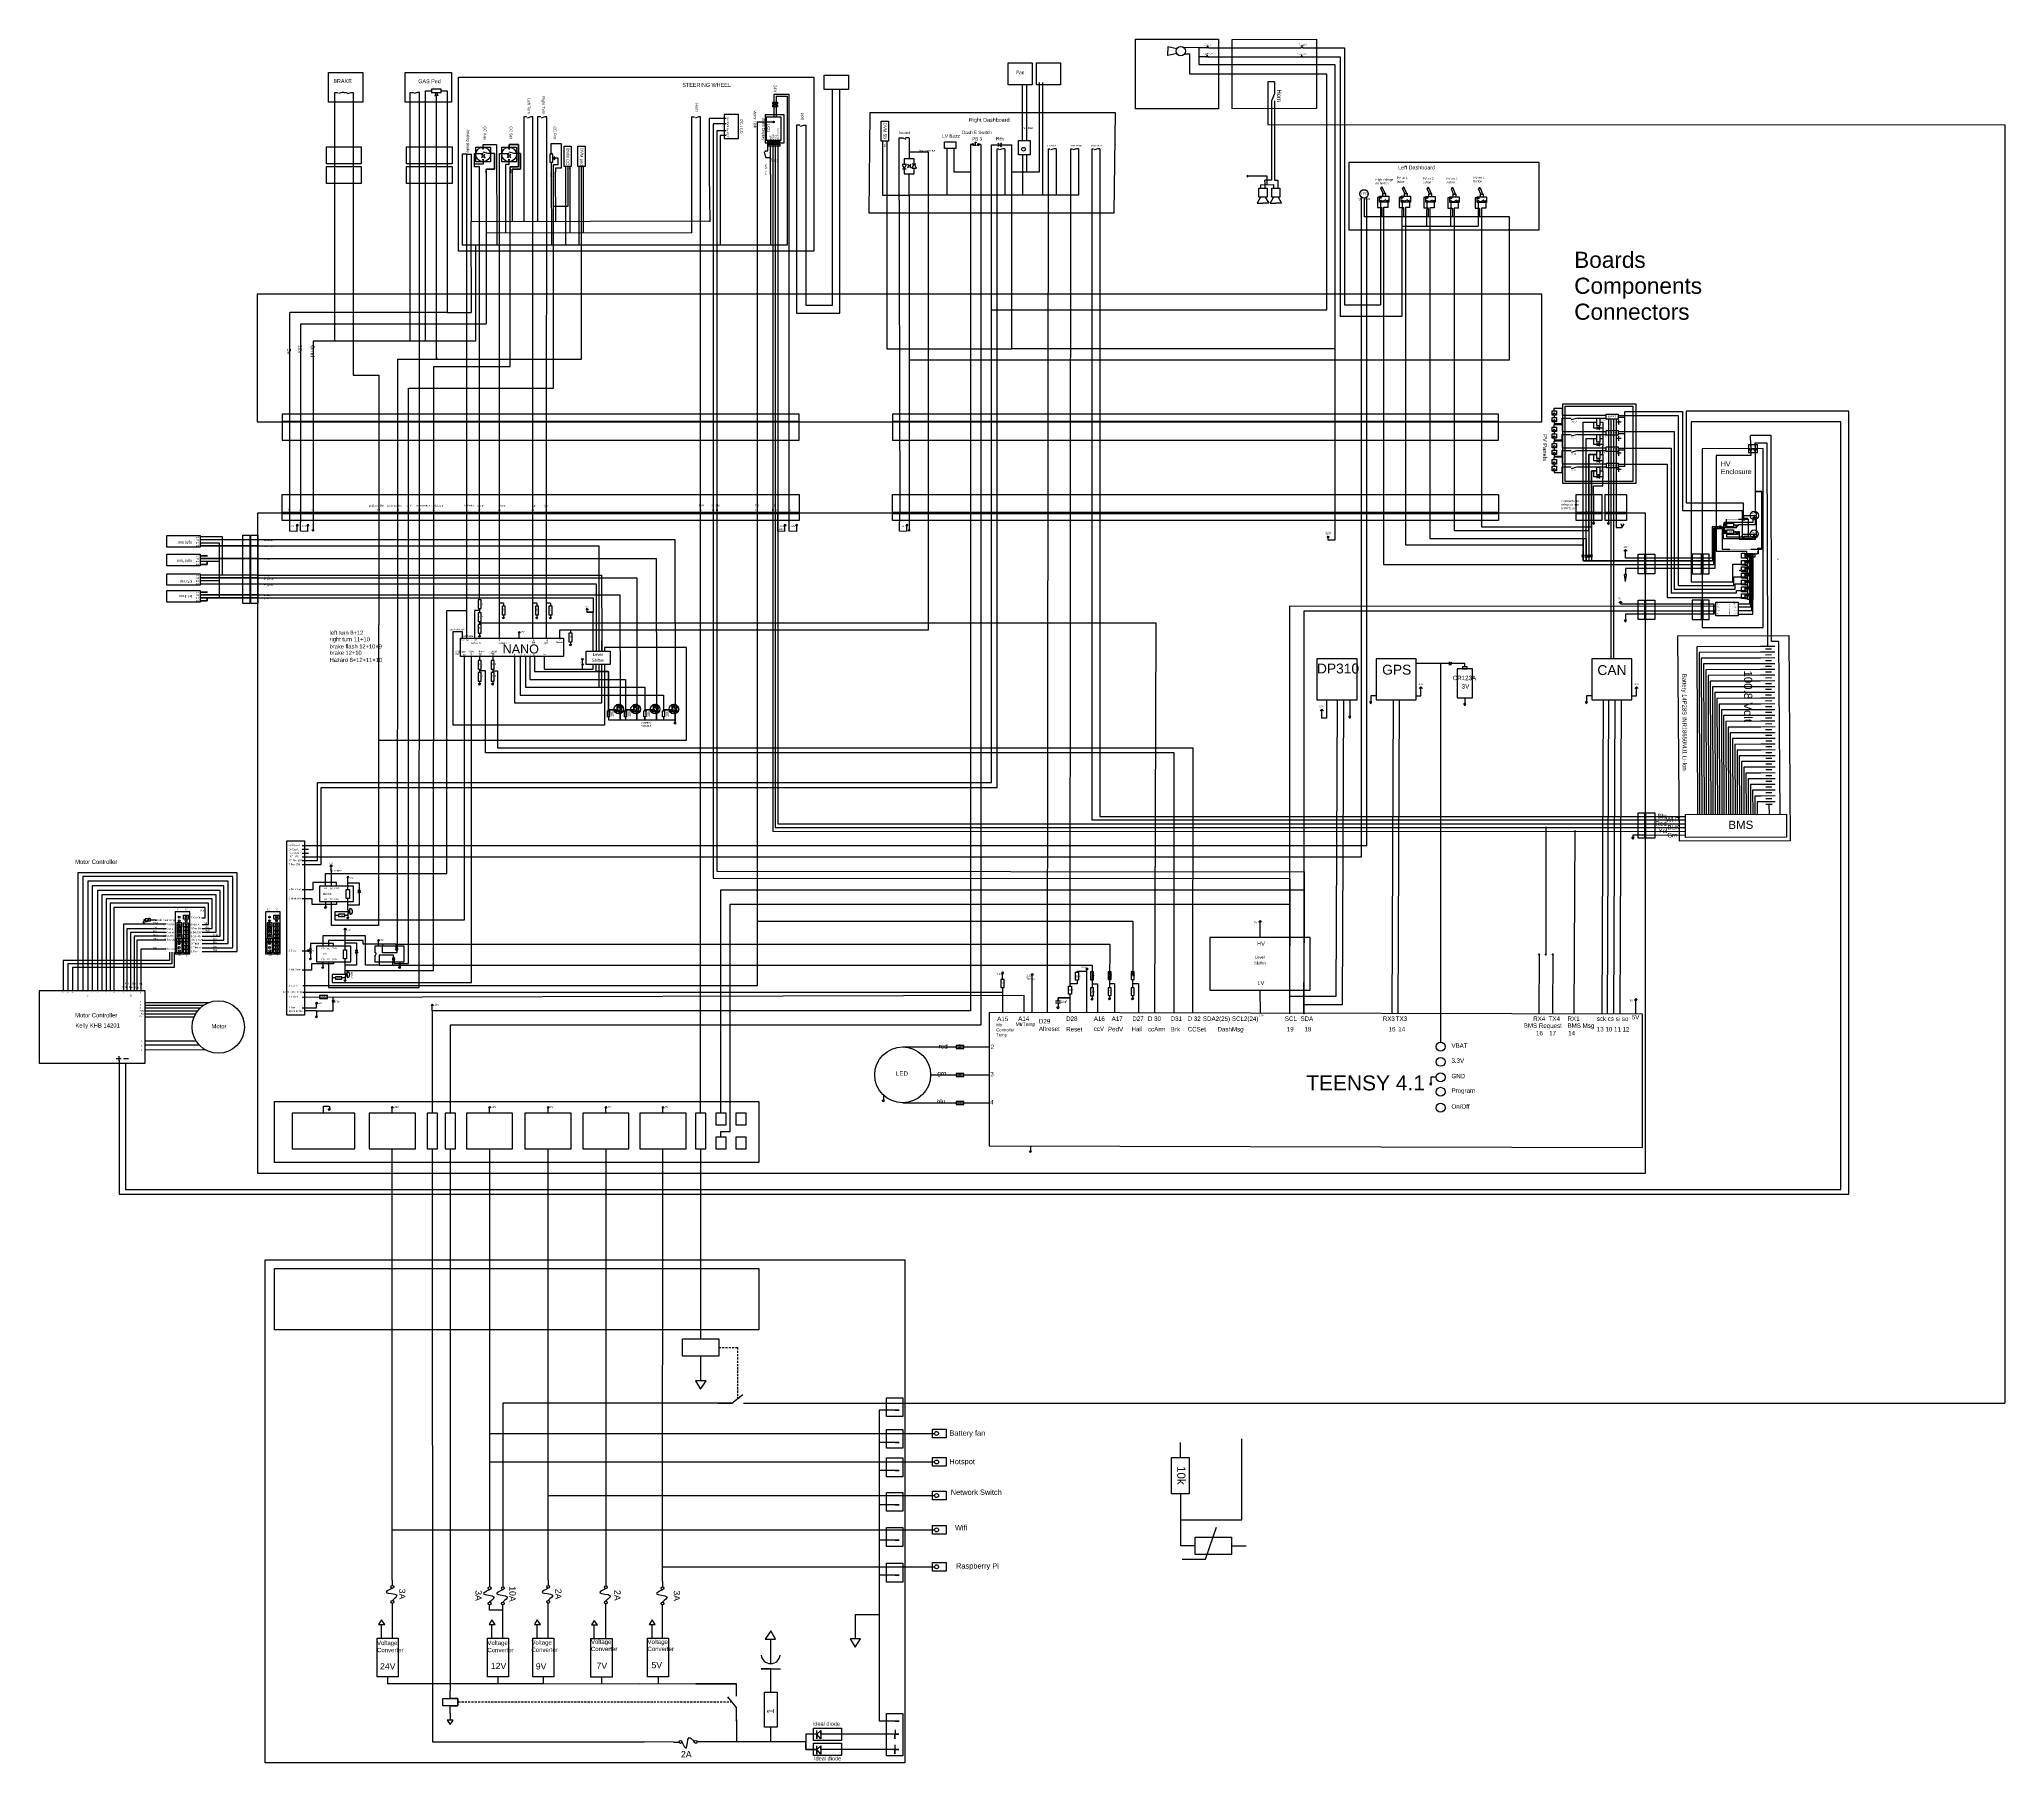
# Model space of a CAD drawing. Header units: inches. Extents: x -6006 to 7910, y 240 to 7918.
# Drawn here: x -6006 to -1560, y 424 to 4320 of the extents above; entities that cross this region are included whole.
import ezdxf
from ezdxf.enums import TextEntityAlignment as Align

# ---------------------------------------------------------------- set-up
doc = ezdxf.new("R2010")
doc.units = ezdxf.units.IN
doc.header["$MEASUREMENT"] = 0
doc.linetypes.add('DASHED', pattern=[0.75, 0.5, -0.25])
doc.linetypes.add('DASHED2', pattern=[0.375, 0.25, -0.125])
for name, color, linetype in [('CABLE1IN', 6, 'Continuous'), ('CABLE1OUT', 6, 'Continuous'), ('CABLE2IN', 6, 'Continuous'), ('CABLE2OUT', 6, 'Continuous'), ('CDESC1IN', 5, 'Continuous'), ('CDESC1OUT', 5, 'Continuous'), ('CDESC2IN', 5, 'Continuous'), ('CDESC2OUT', 5, 'Continuous'), ('COUNTER', 7, 'Continuous'), ('GROUP', 5, 'Continuous'), ('LBRK', 7, 'Continuous'), ('LOCATION', 5, 'Continuous'), ('PREFIX', 7, 'Continuous'), ('SNA', 7, 'Continuous'), ('TPOL', 1, 'Continuous'), ('ZONE', 5, 'Continuous')]:
    doc.layers.add(name, color=color, linetype=linetype)
doc.styles.add('GROUP', font='ISOCP.shx', dxfattribs={"height": 2.5})
doc.styles.add('LOCATION', font='ISOCP.shx', dxfattribs={"height": 2.5})
doc.styles.add('PINS', font='ISOCP.shx', dxfattribs={"height": 2.5})
doc.styles.get("Standard").update_dxf_attribs({"font": 'arial.ttf'})
doc.styles.add('SYMBOL', font='ISOCP.shx', dxfattribs={"height": 2.5})
doc.styles.add('TERMINAL', font='ISOCP.shx', dxfattribs={"height": 2.5})
doc.styles.add('ZONE', font='ISOCP.shx', dxfattribs={"height": 2.5})

# ---------------------------------------------------------------- blocks, each defined once
blk = doc.blocks.new('N-Mosfet')
at = {"ltscale": 5}
for p, q in [((0, 0), (0, -3.8)), ((-3.4, -8.3), (-8.9, -8.3)), ((-4.6, -8.3), (-4.6, -10.2)), ((1.6, -10.2), (-4.6, -10.2)), ((-4.2, -9.1), (-3.8, -9.5)), ((-3.8, -9.5), (-3.8, -10.2)), ((-3.8, -10.2), (-2.9, -9.7)), ((-3.8, -10.8), (-3.8, -10.2)), ((-3.8, -10.2), (-2.9, -10.7)), ((-3.4, -11.3), (-3.8, -10.8)), ((-3.4, -3.4), (-3.4, -8.3)), ((-3.4, -8.3), (-3.4, -8.3)), ((-2.9, -9.7), (-2.9, -10.2)), ((-2.9, -10.7), (-2.9, -10.2)), ((-2.4, -3.1), (-2.4, -4.4)), ((-2.4, -3.8), (1.6, -3.8)), ((-2.4, -5.1), (-2.4, -6.4)), ((-2.4, -5.7), (-2.2, -5.6)), ((-2.4, -5.7), (-2.2, -5.9)), ((-2.4, -7.4), (-2.4, -8.8)), ((-2.2, -5.6), (-2.2, -5.9)), ((-2.2, -5.7), (0, -5.7)), ((-1.1, -10.2), (-2, -9.7)), ((-2, -9.7), (-2, -10.2)), ((-1.1, -10.2), (-2, -10.7)), ((-2, -10.7), (-2, -10.2)), ((-1.6, -9.1), (-1.1, -9.5)), ((-1.1, -9.5), (-1.1, -10.2)), ((-1.1, -10.8), (-1.1, -10.2)), ((-0.7, -11.3), (-1.1, -10.8)), ((0, -5.7), (0, -14.5)), ((0.9, -6.2), (0.9, -5.7)), ((0.9, -5.7), (1.6, -5.7)), ((1.6, -5.7), (1, -6.7)), ((1, -6.7), (1.6, -6.7)), ((1.6, -3.8), (1.6, -10.2)), ((2.2, -5.7), (1.6, -5.7)), ((1.6, -5.7), (2.1, -6.7)), ((2.1, -6.7), (1.6, -6.7)), ((2.7, -5.3), (2.2, -5.7))]:
    blk.add_line(p, q, dxfattribs=at)
blk.add_circle((-1.4, -7.4), 5.44, dxfattribs=at)
blk = doc.blocks.new('IEC_PLSK')
for p, q in [((0, -1.5), (0, 0)), ((0, -7.5), (0, -6))]:
    blk.add_line(p, q)
at = {"const_width": 1}
blk.add_lwpolyline([(0, -4.5), (0, -1.5)], dxfattribs=at)
blk.add_arc((0, -4.8), 1.25, 180, 0)
at = {"layer": 'LBRK'}
blk.add_line((0, 0), (0, -7.5), dxfattribs=at)
at = {"layer": 'CABLE1IN', "style": 'TERMINAL'}
blk.add_attdef('CABLE1IN', (-1, 4.5), '', height=2.5, rotation=90, dxfattribs=at)
at = {"layer": 'CABLE1OUT', "style": 'TERMINAL'}
blk.add_attdef('CABLE1OUT', text='', height=2.5, rotation=90, dxfattribs=at).set_placement((-1, -10.1), align=Align.RIGHT)
at = {"layer": 'CABLE2IN', "style": 'TERMINAL'}
blk.add_attdef('CABLE2IN', text='', height=2.5, rotation=90, dxfattribs=at).set_placement((1, 4.5), align=Align.TOP_LEFT)
at = {"layer": 'CABLE2OUT', "style": 'TERMINAL'}
blk.add_attdef('CABLE2OUT', text='', height=2.5, rotation=90, dxfattribs=at).set_placement((1, -10.1), align=Align.TOP_RIGHT)
at = {"layer": 'CDESC1IN', "style": 'SYMBOL', "flags": 1}
blk.add_attdef('CDESC1IN', (0.8, 2.5), '', height=2.5, dxfattribs=at)
at = {"layer": 'CDESC1OUT', "style": 'SYMBOL', "flags": 1}
blk.add_attdef('CDESC1OUT', (1, -10.1), '', height=2.5, dxfattribs=at)
at = {"layer": 'CDESC2IN', "style": 'SYMBOL', "flags": 1}
blk.add_attdef('CDESC2IN', text='', height=2.5, dxfattribs=at).set_placement((-1.2, 2.3), align=Align.RIGHT)
at = {"layer": 'CDESC2OUT', "style": 'SYMBOL', "flags": 1}
blk.add_attdef('CDESC2OUT', text='', height=2.5, dxfattribs=at).set_placement((-0.6, -10.3), align=Align.RIGHT)
at = {"layer": 'COUNTER', "style": 'SYMBOL', "flags": 9}
blk.add_attdef('COUNTER', (0, 0), '', height=2.5, dxfattribs=at)
at = {"layer": 'GROUP', "style": 'GROUP'}
blk.add_attdef('GROUP', (0.2, 3.2), '', height=2.5, dxfattribs=at)
at = {"layer": 'LOCATION', "style": 'LOCATION', "flags": 9}
blk.add_attdef('LOCATION', (0, 0), '', height=2.5, dxfattribs=at)
at = {"layer": 'PREFIX', "style": 'TERMINAL'}
blk.add_attdef('PREFIX', text='', height=2.5, dxfattribs=at).set_placement((-1.4, -3.7), align=Align.RIGHT)
at = {"layer": 'SNA', "style": 'SYMBOL', "flags": 1}
blk.add_attdef('SNA', (-1, 0.5), '', height=2.5, rotation=90, dxfattribs=at)
at = {"layer": 'TPOL', "style": 'PINS', "flags": 8}
for tag, p in [('CN1', (0, 0)), ('CN2', (0, -7.5))]:
    blk.add_attdef(tag, p, '', height=0.02, dxfattribs=at)
at = {"layer": 'ZONE', "style": 'ZONE', "flags": 9}
blk.add_attdef('ZONE', (0, 0), '', height=2.5, dxfattribs=at)

msp = doc.modelspace()

# ---------------------------------------------------------------- linework, layer by layer
for p, q in [((-3432.8, 4298.7), (-3453, 4303.2)), ((-3453, 4303.2), (-3453, 4293.4)), ((-3453, 4283.5), (-3453, 4293.4)), ((-3432.8, 4288), (-3453, 4283.5)), ((-3360.8, 4280.2), (-3152.8, 4280.2)), ((-3360, 4301.1), (-3152, 4301.1)), ((-5107.4, 4199.7), (-5111.1, 4193.3)), ((-5111.1, 4193.3), (-5107.4, 4193.4)), ((-5107.4, 4199.7), (-5103.8, 4193.3)), ((-5103.8, 4193.3), (-5107.4, 4193.4)), ((-3218.1, 4181.1), (-3218.1, 4001.8)), ((-3211.4, 4181.1), (-3211.4, 4001.8)), ((-4037.8, 4097.6), (-4046.1, 4097.6)), ((-4037.8, 4097.6), (-4037.8, 4065.4)), ((-4037.8, 4065.4), (-4037.8, 4049.6)), ((-3830.8, 4081.6), (-3805.8, 4081.6)), ((-3724.8, 2119.6), (-3722.9, 4072.7)), ((-3674, 2179.3), (-3672.1, 4072.7)), ((-4809.8, 4032.7), (-4809.8, 3941.8)), ((-4031.1, 4038.2), (-4022.9, 4038.2)), ((-3233.5, 3997.7), (-3233.5, 4001.8)), ((-3218.1, 4001.8), (-3233.5, 4001.8)), ((-3211.4, 4001.8), (-3204.4, 4001.8)), ((-3204.4, 4001.8), (-3204.4, 3983.2)), ((-2964.8, 3954.7), (-2959, 3957.9)), ((-2915.7, 3954.7), (-2909.9, 3957.9)), ((-2860.2, 3954.2), (-2854.3, 3957.4)), ((-2805.5, 3953.7), (-2799.7, 3956.9)), ((-2743.8, 3953.7), (-2737.9, 3956.9)), ((-4809.8, 3941.8), (-4842.6, 3941.8)), ((-2969.8, 3954.7), (-2964.8, 3954.7)), ((-2956.9, 3954.8), (-2960, 3954.8)), ((-2920.7, 3954.7), (-2915.7, 3954.7)), ((-2907.8, 3954.8), (-2910.9, 3954.8)), ((-2865.1, 3954.2), (-2860.2, 3954.2)), ((-2860.1, 3934.8), (-2860.1, 3191.1)), ((-2852.2, 3954.3), (-2855.4, 3954.3)), ((-2810.4, 3953.7), (-2805.5, 3953.7)), ((-2805.4, 3934.3), (-2805.4, 3209.2)), ((-2797.6, 3953.8), (-2800.7, 3953.8)), ((-2795.6, 3938.7), (-2795.6, 3951.1)), ((-2748.7, 3953.7), (-2743.8, 3953.7)), ((-2735.8, 3953.8), (-2739, 3953.8)), ((-5107.4, 3601.4), (-5107.4, 3596.7)), ((-2578.7, 3475.2), (-2583.8, 3470.2)), ((-2578.9, 3470.2), (-2578.8, 3465)), ((-2578.8, 3486.1), (-2561.1, 3486.1)), ((-2573.9, 3470.2), (-2578.7, 3475.2)), ((-2561.1, 3470.4), (-2460.9, 3470.4)), ((-2578.6, 3460.1), (-2583.8, 3455)), ((-2578.7, 3438.4), (-2583.8, 3433.4)), ((-2578.6, 3423.3), (-2583.8, 3418.2)), ((-2578.9, 3433.4), (-2578.8, 3428.2)), ((-2578.8, 3455), (-2578.8, 3451.2)), ((-2578.8, 3451.2), (-2561.1, 3451.2)), ((-2578.8, 3449.3), (-2561.1, 3449.3)), ((-2573.9, 3433.4), (-2578.7, 3438.4)), ((-2573.8, 3455), (-2578.6, 3460.1)), ((-2573.8, 3418.2), (-2578.6, 3423.3)), ((-2561.1, 3451.2), (-2561.1, 3463.6)), ((-2561.1, 3433.6), (-2460.9, 3433.6)), ((-2561.1, 3414.4), (-2561.1, 3426.9)), ((-2560.9, 3463.7), (-2540.7, 3463.7)), ((-2560.9, 3426.9), (-2540.7, 3426.9)), ((-2525.7, 3463.7), (-2540.7, 3459.7)), ((-2525.7, 3426.9), (-2540.7, 3422.9)), ((-2525.7, 3463.7), (-2460.9, 3463.7)), ((-2525.7, 3426.9), (-2460.9, 3426.9)), ((-2513.6, 3244.7), (-2513.6, 3454.6)), ((-2513.6, 3454.6), (-2482.9, 3454.6)), ((-2488.9, 3440.9), (-2488.9, 3454.6)), ((-2468.9, 3440.9), (-2488.9, 3440.9)), ((-2482.9, 3462.6), (-2482.9, 3446.6)), ((-2474.9, 3462.6), (-2482.9, 3462.6)), ((-2482.9, 3446.6), (-2474.9, 3446.6)), ((-2482.9, 3425.8), (-2482.9, 3409.8)), ((-2474.9, 3425.8), (-2482.9, 3425.8)), ((-2475.9, 3443.9), (-2481.9, 3440.9)), ((-2481.9, 3437.9), (-2481.9, 3443.9)), ((-2481.9, 3440.9), (-2475.9, 3437.9)), ((-2475.9, 3437.9), (-2475.9, 3443.9)), ((-2474.9, 3446.6), (-2474.9, 3462.6)), ((-2474.9, 3409.8), (-2474.9, 3425.8)), ((-2451.1, 3461.6), (-2451.1, 2919)), ((-2445.1, 3461.6), (-2445.1, 2919)), ((-2578.7, 3401.6), (-2583.8, 3396.6)), ((-2578.6, 3386.5), (-2583.7, 3381.4)), ((-2578.9, 3406.6), (-2578.9, 3412.4)), ((-2578.9, 3396.6), (-2578.8, 3391.4)), ((-2578.8, 3418.2), (-2578.8, 3414.4)), ((-2578.8, 3414.4), (-2561.1, 3414.4)), ((-2578.8, 3412.6), (-2561.1, 3412.6)), ((-2578.8, 3381.4), (-2578.8, 3377.6)), ((-2573.9, 3396.6), (-2578.7, 3401.6)), ((-2573.8, 3381.4), (-2578.6, 3386.5)), ((-2561.1, 3412.4), (-2561.1, 3396.8)), ((-2561.1, 3396.8), (-2460.9, 3396.8)), ((-2561.1, 3377.6), (-2561.1, 3390.1)), ((-2560.9, 3390.1), (-2540.7, 3390.1)), ((-2525.7, 3390.1), (-2540.7, 3386.1)), ((-2525.7, 3390.1), (-2460.9, 3390.1)), ((-2488.9, 3404.1), (-2488.9, 3417.8)), ((-2468.9, 3404.1), (-2488.9, 3404.1)), ((-2488.9, 3367.3), (-2488.9, 3381)), ((-2482.9, 3409.8), (-2474.9, 3409.8)), ((-2482.9, 3389), (-2482.9, 3373)), ((-2474.9, 3389), (-2482.9, 3389)), ((-2475.9, 3407.1), (-2481.9, 3404.1)), ((-2481.9, 3401.1), (-2481.9, 3407.1)), ((-2481.9, 3404.1), (-2475.9, 3401.1)), ((-2475.9, 3401.1), (-2475.9, 3407.1)), ((-2474.9, 3373), (-2474.9, 3389)), ((-2119.2, 3394.4), (-2139.5, 3394.3)), ((-2124.5, 3402.3), (-2124.5, 3407.6)), ((-2124.4, 3387.3), (-2124.4, 3382.6)), ((-2578.6, 3364.8), (-2583.8, 3359.8)), ((-2578.6, 3349.7), (-2583.7, 3344.6)), ((-2578.8, 3377.6), (-2561.1, 3377.6)), ((-2578.8, 3369.8), (-2578.8, 3375.6)), ((-2578.8, 3359.8), (-2578.7, 3354.6)), ((-2578.7, 3375.8), (-2561.1, 3375.8)), ((-2578.7, 3344.6), (-2578.7, 3340.8)), ((-2578.7, 3340.8), (-2561, 3340.8)), ((-2573.8, 3359.8), (-2578.6, 3364.8)), ((-2573.8, 3344.6), (-2578.6, 3349.7)), ((-2561, 3375.6), (-2561, 3360)), ((-2561, 3360), (-2460.9, 3360)), ((-2561, 3340.8), (-2561, 3353.3)), ((-2560.8, 3353.3), (-2540.6, 3353.3)), ((-2525.6, 3353.3), (-2540.6, 3349.3)), ((-2525.6, 3353.3), (-2460.9, 3353.3)), ((-2494.7, 3344.2), (-2489, 3344.2)), ((-2494.7, 3244.7), (-2494.7, 3344.2)), ((-2489, 3344.2), (-2483, 3344.2)), ((-2489, 3330.5), (-2489, 3344.2)), ((-2468.9, 3367.3), (-2488.9, 3367.3)), ((-2483, 3352.2), (-2483, 3336.2)), ((-2475, 3352.2), (-2483, 3352.2)), ((-2483, 3336.2), (-2475, 3336.2)), ((-2482.9, 3373), (-2474.9, 3373)), ((-2475.9, 3370.3), (-2481.9, 3367.3)), ((-2481.9, 3364.3), (-2481.9, 3370.3)), ((-2481.9, 3367.3), (-2475.9, 3364.3)), ((-2475.9, 3364.3), (-2475.9, 3370.3)), ((-2475, 3336.2), (-2475, 3352.2)), ((-2433.9, 3359.7), (-2411.8, 3359.7)), ((-2469, 3330.5), (-2489, 3330.5)), ((-2476, 3333.5), (-2482, 3330.5)), ((-2482, 3327.5), (-2482, 3333.5)), ((-2482, 3330.5), (-2476, 3327.5)), ((-2476, 3327.5), (-2476, 3333.5)), ((-2149.3, 3267.4), (-2149.3, 3267.3)), ((-2805.4, 3209.2), (-2500.9, 3209.2)), ((-2513.6, 3177), (-2513.6, 3244.7)), ((-2188.1, 3209.8), (-2192.1, 3209.8)), ((-2173.3, 3222.1), (-2169.2, 3222.1)), ((-2173.3, 3206.7), (-2169.2, 3206.7)), ((-2148.9, 3234.9), (-2148, 3234.9)), ((-2140.8, 3234.9), (-2139.8, 3234.9)), ((-2139.8, 3234.9), (-2139.8, 3194.7)), ((-2125.6, 3201.5), (-2123.7, 3201.5)), ((-2125.5, 3243.5), (-2123.6, 3243.5)), ((-5591.5, 3108.9), (-5591.5, 3194.9)), ((-2860.1, 3191.1), (-2506.7, 3191.1)), ((-2148.9, 3194.7), (-2148, 3194.7)), ((-2147.5, 3157.2), (-2146.2, 3157.2)), ((-2140.8, 3194.7), (-2139.8, 3194.7)), ((-2118.6, 3167), (-2117.7, 3167)), ((-2110.4, 3167), (-2109.5, 3167)), ((-2513.6, 3140.9), (-2244.5, 3140.9)), ((-2500.9, 3140.9), (-2244.5, 3140.9)), ((-2494.7, 3140.9), (-2244.5, 3140.9)), ((-2147.5, 3155.8), (-2146.2, 3155.8)), ((-2147.5, 3154.4), (-2146.2, 3154.4)), ((-2147.5, 3153), (-2146.2, 3153)), ((-2147.5, 3151.6), (-2146.1, 3151.6)), ((-2147.5, 3150.2), (-2146.2, 3150.2)), ((-2147.5, 3148.8), (-2145.7, 3148.8)), ((-2147.5, 3147.4), (-2146.2, 3147.4)), ((-2147.5, 3141.2), (-2146.2, 3141.2)), ((-2147.5, 3139.8), (-2146.2, 3139.8)), ((-2147.5, 3138.4), (-2146.2, 3138.4)), ((-2147.5, 3137), (-2146.2, 3137)), ((-2147.5, 3135.6), (-2146.1, 3135.6)), ((-2147.5, 3134.3), (-2146.2, 3134.3)), ((-2147.5, 3132.8), (-2146.2, 3132.8)), ((-2147.5, 3131.5), (-2146.2, 3131.5)), ((-2147.5, 3126.7), (-2146.2, 3126.7)), ((-2147.5, 3125.3), (-2146.2, 3125.3)), ((-2147.5, 3123.9), (-2146.2, 3123.9)), ((-2147.5, 3122.5), (-2146.2, 3122.5)), ((-2147.5, 3121.1), (-2146.1, 3121.1)), ((-2147.5, 3119.7), (-2146.2, 3119.7)), ((-2147.5, 3118.3), (-2146.2, 3118.3)), ((-2147.5, 3117), (-2146.2, 3117)), ((-2147.5, 3112.2), (-2146.2, 3112.2)), ((-2073.3, 3144.7), (-2072.4, 3144.7)), ((-2147.5, 3110.9), (-2146.2, 3110.9)), ((-2147.5, 3109.5), (-2146.2, 3109.5)), ((-2147.5, 3108), (-2146.2, 3108)), ((-2147.5, 3106.7), (-2146.1, 3106.7)), ((-2147.5, 3105.3), (-2146.2, 3105.3)), ((-2147.5, 3103.9), (-2146.2, 3103.9)), ((-2147.5, 3102.5), (-2146.2, 3102.5)), ((-2147.5, 3096.8), (-2146.2, 3096.8)), ((-2147.5, 3095.4), (-2146.2, 3095.4)), ((-2147.5, 3094), (-2146.2, 3094)), ((-2147.5, 3092.6), (-2146.2, 3092.6)), ((-2147.5, 3091.2), (-2146.1, 3091.2)), ((-2147.5, 3089.8), (-2146.2, 3089.8)), ((-2147.5, 3088.4), (-2146.2, 3088.4)), ((-2147.5, 3087), (-2146.2, 3087)), ((-2147.5, 3081.6), (-2146.2, 3081.6)), ((-2147.5, 3080.2), (-2146.2, 3080.2)), ((-2147.5, 3078.9), (-2146.2, 3078.9)), ((-2147.5, 3077.4), (-2146.2, 3077.4)), ((-2147.5, 3076), (-2146.1, 3076)), ((-2147.5, 3074.7), (-2146.2, 3074.7)), ((-2147.5, 3073.2), (-2146.2, 3073.2)), ((-2147.5, 3071.9), (-2146.2, 3071.9)), ((-5009.5, 3028.6), (-5021.3, 3028.6)), ((-5021.3, 3028.6), (-5021.3, 2965.9)), ((-5009.5, 3032.8), (-5009.5, 3023.7)), ((-4955.4, 3045.3), (-4964.6, 3045.3)), ((-4955.4, 3045.3), (-4955.4, 3038.2)), ((-4879.9, 3045.3), (-4889.1, 3045.3)), ((-4879.9, 3045.3), (-4879.9, 3038.2)), ((-4849.3, 3045.3), (-4858.5, 3045.3)), ((-4849.3, 3045.3), (-4849.3, 3038.2)), ((-2163.1, 3043.8), (-2163.1, 3043.8)), ((-2163.1, 3036.7), (-2163.1, 3036.7)), ((-2163.1, 3028.8), (-2163.1, 3028.8)), ((-2147.5, 3065.8), (-2146.2, 3065.8)), ((-2147.5, 3064.4), (-2146.2, 3064.4)), ((-2147.5, 3063), (-2146.2, 3063)), ((-2147.5, 3061.6), (-2146.2, 3061.6)), ((-2147.5, 3060.2), (-2146.1, 3060.2)), ((-2147.5, 3058.8), (-2146.2, 3058.8)), ((-2147.5, 3057.4), (-2146.2, 3057.4)), ((-2147.5, 3056.1), (-2146.2, 3056.1)), ((-5009.5, 3004.1), (-5009.5, 2996.9)), ((-4955.4, 3018.6), (-4955.4, 3012.9)), ((-4879.9, 3018.6), (-4879.9, 3012.9)), ((-4849.3, 3018.6), (-4849.3, 3012.9)), ((-4803.8, 2984.2), (-4803.8, 2977.1)), ((-2163.1, 3020.5), (-2163.1, 3020.5)), ((-5009.5, 2977.4), (-5009.5, 2971.6)), ((-4803.8, 2957.5), (-4803.8, 2951.7)), ((-2071.7, 2958.7), (-2068.8, 2568.3)), ((-5009.5, 2924.4), (-5009.5, 2915.3)), ((-5009.5, 2895.7), (-5009.5, 2888.5)), ((-4979.8, 2924.4), (-4979.8, 2915.3)), ((-4979.8, 2895.7), (-4979.8, 2888.5)), ((-2815.4, 2905.3), (-2815.4, 2912.5)), ((-2815.4, 2908.9), (-2811.9, 2911.9)), ((-2815.4, 2908.9), (-2811.9, 2905.8)), ((-2811.9, 2911.9), (-2811.9, 2908.9)), ((-2811.9, 2905.8), (-2811.9, 2908.9)), ((-5009.5, 2869), (-5009.5, 2863.2)), ((-4979.8, 2869), (-4979.8, 2863.2)), ((-4718.2, 2803.9), (-4718.2, 2801.4)), ((-4699.5, 2801.4), (-4700.4, 2802.3)), ((-4700.4, 2802.3), (-4699.5, 2801.4)), ((-4699.5, 2800.1), (-4699.5, 2801.4)), ((-4699.5, 2801.4), (-4699.5, 2798.8)), ((-4699.5, 2800.1), (-4697.7, 2801.2)), ((-4697.7, 2801.2), (-4697.7, 2799.1)), ((-4696.7, 2813), (-4696.7, 2814.4)), ((-4696.7, 2814.4), (-4696.7, 2811.7)), ((-4691.9, 2813), (-4696.7, 2813)), ((-4696.7, 2811.7), (-4696.7, 2813)), ((-4696.7, 2813), (-4688.8, 2813)), ((-4696.7, 2809), (-4696.7, 2810.4)), ((-4696.7, 2810.4), (-4696.7, 2807.7)), ((-4696.3, 2809.3), (-4696.7, 2809)), ((-4696.7, 2809), (-4696.3, 2808.7)), ((-4696.3, 2808.7), (-4696.7, 2809)), ((-4696.7, 2807.7), (-4696.7, 2809)), ((-4696.7, 2809), (-4696.3, 2808.7)), ((-4696.7, 2805.6), (-4696.7, 2803)), ((-4696.3, 2809), (-4696.3, 2809.3)), ((-4691.9, 2809), (-4696.3, 2809)), ((-4696.3, 2808.7), (-4696.3, 2809)), ((-4696.3, 2809), (-4691.9, 2809)), ((-4694.2, 2800.1), (-4696, 2801.2)), ((-4696, 2801.2), (-4696, 2799.1)), ((-4694.2, 2801.4), (-4695, 2802.3)), ((-4695, 2802.3), (-4694.2, 2801.4)), ((-4694.2, 2800.1), (-4694.2, 2801.4)), ((-4694.2, 2801.4), (-4694.2, 2798.8)), ((-4691.9, 2800.1), (-4691.9, 2809)), ((-4691.9, 2809), (-4691.9, 2781.6)), ((-4687.5, 2809), (-4690.1, 2809)), ((-4690.1, 2809), (-4690.1, 2808.1)), ((-4690.1, 2808.1), (-4690.1, 2809)), ((-4690.1, 2809), (-4688.8, 2809)), ((-4688.8, 2809), (-4689.8, 2807.1)), ((-4689.8, 2807.1), (-4687.7, 2807.1)), ((-4688.8, 2813), (-4688.8, 2807.1)), ((-4687.7, 2807.1), (-4688.8, 2809)), ((-4687.7, 2807.1), (-4688.8, 2809)), ((-4688.8, 2809), (-4687.5, 2809)), ((-4688.8, 2809), (-4688.8, 2800.1)), ((-4688.8, 2807.1), (-4687.7, 2807.1)), ((-4687.5, 2809), (-4686.6, 2809.9)), ((-4686.6, 2809.9), (-4687.5, 2809)), ((-2468.2, 2826.7), (-2471.2, 2116)), ((-2455.8, 2826.7), (-2458.8, 2116)), ((-2441.8, 2826.7), (-2444.7, 2116)), ((-2427.8, 2826.7), (-2430.7, 2116)), ((-4699.5, 2800.1), (-4701.2, 2800.1)), ((-4694.2, 2800.1), (-4699.5, 2800.1)), ((-4697.7, 2799.1), (-4699.5, 2800.1)), ((-4699.5, 2798.8), (-4699.5, 2800.1)), ((-4699.5, 2798.8), (-4698.7, 2798)), ((-4698.7, 2798), (-4699.5, 2798.8)), ((-4696, 2799.1), (-4694.2, 2800.1)), ((-4691.9, 2800.1), (-4694.2, 2800.1)), ((-4694.2, 2798.8), (-4694.2, 2800.1)), ((-4694.2, 2798.8), (-4693.3, 2798)), ((-4693.3, 2798), (-4694.2, 2798.8)), ((-4688.8, 2800.1), (-4691.9, 2800.1)), ((-4691.9, 2781.6), (-4691.9, 2800.1)), ((-5368.3, 2628.5), (-5368.3, 2628.5)), ((-2598, 2537.8), (-2598, 2250.8)), ((-2532, 2529.4), (-2534.8, 2116.2)), ((-5396.9, 2488.2), (-5410.6, 2488.2)), ((-5410.6, 2480.2), (-5396.9, 2480.2)), ((-5568.1, 2426.9), (-5907.1, 2426.9)), ((-5907.1, 2426.9), (-5907.1, 2168.6)), ((-5568.1, 2265.9), (-5568.1, 2426.9)), ((-5307.7, 2413.1), (-5281.7, 2413.1)), ((-5307.7, 2397.5), (-5307.7, 2405.7)), ((-5281.7, 2413.1), (-5281.7, 2396.4)), ((-5307.7, 2370.3), (-5307.7, 2377.3)), ((-5307.7, 2351), (-5307.7, 2370.3)), ((-5281.7, 2362.4), (-5307.7, 2362.4)), ((-5281.7, 2396.4), (-5284.7, 2390.7)), ((-5284.7, 2396.4), (-5278.7, 2396.4)), ((-5284.7, 2390.7), (-5281.7, 2390.7)), ((-5281.7, 2396.4), (-5278.7, 2390.7)), ((-5278.7, 2390.7), (-5281.7, 2390.7)), ((-5281.7, 2390.7), (-5281.7, 2362.4)), ((-5328.9, 2339.2), (-5336.5, 2339.2)), ((-5307.7, 2351), (-5303.2, 2351)), ((-5307.7, 2348.2), (-5303.2, 2348.2)), ((-5303.2, 2348.2), (-5303.2, 2354.6)), ((-5303.2, 2348.2), (-5303.2, 2341.9)), ((-5267.4, 2293.1), (-5364.3, 2293.1)), ((-5364.3, 2293.1), (-5364.3, 2269.7)), ((-5337.6, 2282.7), (-5351.7, 2282.7)), ((-5351.7, 2282.7), (-5351.7, 2269.7)), ((-5272.9, 2282.7), (-5337.6, 2282.7)), ((-5314, 2277.2), (-5288, 2277.2)), ((-5314, 2261.5), (-5314, 2269.7)), ((-5288, 2277.2), (-5288, 2260.4)), ((-5272.9, 2274.4), (-5272.9, 2282.7)), ((-5229.1, 2274.4), (-5272.9, 2274.4)), ((-5267.4, 2226.9), (-5267.4, 2293.1)), ((-5198.3, 2274.4), (-5229.1, 2274.4)), ((-5229.1, 2274.4), (-5229.1, 2269.7)), ((-5229.1, 2254.4), (-5229.1, 2269.7)), ((-5198.3, 2269.7), (-5198.3, 2274.4)), ((-5198.3, 2263.7), (-5198.3, 2269.7)), ((-5195.3, 2263.7), (-5195.3, 2269.7)), ((-5637.1, 2265.9), (-5568.1, 2265.9)), ((-5410.6, 2259.4), (-5397.6, 2259.4)), ((-5397.6, 2256.9), (-5397.6, 2261.8)), ((-5314, 2234.3), (-5314, 2241.3)), ((-5314, 2208.2), (-5314, 2234.3)), ((-5288, 2226.4), (-5314, 2226.4)), ((-5288, 2260.4), (-5291, 2254.7)), ((-5291, 2260.4), (-5284.9, 2260.4)), ((-5291, 2254.7), (-5288, 2254.7)), ((-5288, 2260.4), (-5284.9, 2254.7)), ((-5284.9, 2254.7), (-5288, 2254.7)), ((-5288, 2254.7), (-5288, 2226.4)), ((-5236.9, 2226.9), (-5267.4, 2226.9)), ((-5204.5, 2249.6), (-5236.9, 2249.6)), ((-5236.9, 2249.6), (-5236.9, 2234.3)), ((-5236.9, 2234.3), (-5236.9, 2226.9)), ((-5236.9, 2226.9), (-5205.9, 2226.9)), ((-5196.7, 2254.4), (-5229.1, 2254.4)), ((-5204.5, 2246.1), (-5207.6, 2240.3)), ((-5207.6, 2240.3), (-5204.5, 2240.3)), ((-5206.1, 2240.3), (-5206.1, 2234.3)), ((-5205.9, 2226.9), (-5206.1, 2234.3)), ((-5205.8, 2241), (-5204.9, 2241)), ((-5204.5, 2246.1), (-5204.5, 2249.6)), ((-5204.5, 2246.1), (-5201.5, 2240.3)), ((-5201.5, 2240.3), (-5204.5, 2240.3)), ((-5202.5, 2241.1), (-5203.7, 2241.1)), ((-5203.1, 2241.7), (-5203.1, 2240.5)), ((-5203.1, 2240.3), (-5203.1, 2234.3)), ((-5196.7, 2258), (-5199.8, 2263.7)), ((-5199.8, 2263.7), (-5196.7, 2263.7)), ((-5198, 2262.3), (-5197.1, 2262.3)), ((-5196.7, 2258), (-5193.7, 2263.7)), ((-5193.7, 2263.7), (-5196.7, 2263.7)), ((-5196.7, 2258), (-5196.7, 2254.4)), ((-5194.7, 2262.2), (-5195.9, 2262.2)), ((-5195.3, 2261.7), (-5195.3, 2262.8)), ((-5190.3, 2234.3), (-5190.3, 2222.8)), ((-2613.1, 2250.8), (-2613.5, 2116.3)), ((-2582.2, 2250.8), (-2582.6, 2116.3)), ((-5335.2, 2197.7), (-5342.8, 2197.7)), ((-5314, 2208.2), (-5309.4, 2208.2)), ((-5314, 2205.4), (-5309.4, 2205.4)), ((-5309.4, 2205.4), (-5309.4, 2211.7)), ((-5309.4, 2205.4), (-5309.4, 2199.1)), ((-3624.1, 2217.1), (-3624.1, 2211.4)), ((-3624.1, 2193.4), (-3624.1, 2175.1)), ((-3584.6, 2205.9), (-3584.6, 2212)), ((-3584.6, 2194), (-3584.6, 2175.7)), ((-3532.6, 2205.9), (-3532.6, 2212)), ((-3532.6, 2194), (-3532.6, 2175.7)), ((-5342.7, 2146.5), (-5343.1, 2146.2)), ((-5342.7, 2146.5), (-5338.4, 2146.5)), ((-5340.8, 2146.3), (-5340.8, 2154.8)), ((-5338.1, 2146.9), (-5338.4, 2146.5)), ((-3707.1, 2145.7), (-3695.3, 2145.7)), ((-3707.1, 2141.5), (-3695.3, 2141.5)), ((-4052.6, 2041.8), (-3856.6, 2041.8)), ((-3989.3, 1978.6), (-3856.6, 1978.6)), ((-4052.6, 1915.3), (-3856.6, 1915.3)), ((-5207, 836.4), (-5207, 824.4)), ((-4987.1, 832.9), (-4987.1, 821)), ((-4957.3, 832.9), (-4957.3, 821)), ((-4854.6, 836.4), (-4854.6, 824.4)), ((-4723.9, 836.4), (-4724.1, 823.5)), ((-4596, 832.9), (-4596, 821)), ((-5206.8, 771.8), (-5206.8, 783.7)), ((-4986.9, 768.3), (-4986.9, 780.3)), ((-4957.1, 768.3), (-4957.1, 780.3)), ((-4854.4, 771.8), (-4854.4, 783.7)), ((-4723.9, 770.9), (-4723.9, 782.8)), ((-4595.8, 768.3), (-4595.8, 780.3)), ((-4570.2, 470.2), (-4558.3, 470.2)), ((-4505.6, 470.4), (-4517.6, 470.4))]:
    msp.add_line(p, q)
at = {"color": 1}
for p, q in [((-3382.9, 4301.1), (-3416.5, 4301.3)), ((-3382.9, 4263.1), (-3074.9, 4263.1)), ((-3211.4, 4224.1), (-3226.6, 4224.1)), ((-3226.6, 4224.1), (-3226.6, 4127.6)), ((-3074.9, 4263.1), (-3074.9, 3187.3)), ((-3771.5, 4091.2), (-3771.5, 4217.3)), ((-3211.4, 4196.5), (-3218.1, 4181.1)), ((-4530.2, 4144.7), (-4530.2, 3882.6)), ((-4530.2, 4144.7), (-4523.3, 4144.7)), ((-4452, 4140.9), (-4490, 4140.9)), ((-4490, 4140.9), (-4490, 4014.3)), ((-4061, 4097.7), (-4061, 4097.7)), ((-4061, 4097.7), (-4059.3, 3249.4)), ((-5028.2, 3907.1), (-5028.2, 4060.6)), ((-4990.5, 4061.6), (-5001.6, 4065.3)), ((-4975.7, 4061.6), (-4990.5, 4061.6)), ((-4975.7, 4026.6), (-4975.7, 4061.6)), ((-4931.7, 4061.6), (-4942.9, 4065.3)), ((-4917, 4061.6), (-4931.7, 4061.6)), ((-4917, 4026.6), (-4917, 4061.6)), ((-4088.6, 4089.5), (-4088.6, 3619.9)), ((-3887.8, 4080.4), (-3887.8, 4087.1)), ((-3875.6, 4082.4), (-3879.2, 4082.4)), ((-4994.7, 4017.8), (-4994.7, 4026.6)), ((-4994.7, 4026.6), (-4975.7, 4026.6)), ((-4994.7, 4017.8), (-4994.7, 3884.1)), ((-4936, 4017.8), (-4936, 4026.6)), ((-4936, 4026.6), (-4917, 4026.6)), ((-4936, 4017.8), (-4936, 3907.1)), ((-4489.1, 3908.8), (-5028.8, 3907.1)), ((-5028.2, 3702.6), (-5028.8, 3907.1)), ((-4994.7, 3883.4), (-4994.7, 3676.7)), ((-5083.1, 3702.4), (-5028.3, 3702.6)), ((-5414.3, 3676.6), (-4994.7, 3676.6)), ((-4088.6, 3619.9), (-3805.8, 3619.9)), ((-5438.7, 3207.8), (-5438.6, 3249.4)), ((-5414.4, 3207.8), (-5414.3, 3249.4)), ((-4335.3, 3207.8), (-4335.1, 3249.4)), ((-4059.5, 3207.8), (-4059.3, 3249.4)), ((-5422.3, 3207.6), (-5438.7, 3207.8)), ((-5422.3, 3207.6), (-5422.4, 3220.8)), ((-5398, 3207.6), (-5414.4, 3207.8)), ((-5398, 3207.6), (-5398.1, 3220.8)), ((-4318.8, 3207.6), (-4335.3, 3207.8)), ((-4318.8, 3207.6), (-4318.9, 3220.8)), ((-4043.1, 3207.6), (-4059.5, 3207.8)), ((-4043.1, 3207.6), (-4043.1, 3220.8)), ((-2154, 3201.6), (-2154, 3197.8)), ((-3074.9, 3187.3), (-3090.2, 3187.3)), ((-2429, 3043.7), (-2429, 3049.6)), ((-4920, 2965.9), (-4920, 2977.9)), ((-4862.5, 2896.2), (-4862.5, 2924.4)), ((-5345.7, 2442), (-5345.7, 2449.8)), ((-5345.7, 2439.6), (-5345.7, 2405.7)), ((-5345.4, 2441.7), (-5343.1, 2441.7)), ((-5345.4, 2439.9), (-5343.1, 2439.9)), ((-5307.7, 2413.1), (-5307.7, 2425)), ((-5307.7, 2405.7), (-5307.7, 2413.1)), ((-3244.1, 2289.3), (-3244.2, 2324.4)), ((-5314, 2277.2), (-5314, 2307.3)), ((-5314, 2269.7), (-5314, 2277.2)), ((-5238.3, 2269.7), (-5238.3, 2281.7)), ((-3826.9, 2194.1), (-3826.9, 2208.1)), ((-3759.6, 2119.9), (-3759.7, 2204.4)), ((-3635.8, 2119.9), (-3635.9, 2217.7)), ((-5116.6, 2123.3), (-5116.6, 2135.3)), ((-3243.3, 2118.3), (-3244.1, 2169.9)), ((-2394.5, 2116.2), (-2394.6, 2147.8)), ((-5207, 1891.9), (-5207, 1903.9)), ((-4987.1, 1891.9), (-4987.1, 1903.9)), ((-4854.6, 1891.9), (-4854.6, 1903.9)), ((-4723.9, 1891.9), (-4723.9, 1903.9)), ((-4594.9, 1891.9), (-4594.9, 1903.9)), ((-5206.8, 705.3), (-5206.8, 771.8)), ((-4957.1, 705.3), (-4957.1, 768.3)), ((-4854.4, 705.3), (-4854.4, 771.8)), ((-4723.9, 704.4), (-4723.9, 770.9)), ((-4595.8, 705.3), (-4595.8, 768.3)), ((-4570.2, 470.2), (-4637.4, 470.4)), ((-4350.7, 470.4), (-4505.6, 470.4)), ((-4079.2, 487.8), (-4201.7, 487.8)), ((-4079.4, 453.5), (-4201.7, 453.5))]:
    msp.add_line(p, q, dxfattribs=at)
at = {"color": 6}
for p, q in [((-3366.2, 4280.2), (-3382.9, 4280.2)), ((-3363.5, 4281.9), (-3363.5, 4284.1)), ((-3362.7, 4302.8), (-3362.7, 4305.1)), ((-3150.1, 4281.9), (-3150.1, 4284.1)), ((-3149.2, 4302.8), (-3149.2, 4305.1)), ((-4357.6, 4067.9), (-4357.6, 4091.9)), ((-4362.7, 4065.6), (-4362.7, 4067.9)), ((-4362.7, 4067.9), (-4357.6, 4067.9)), ((-2812.7, 3897.5), (-2812.7, 3934.3)), ((-2750.9, 3934.3), (-2750.9, 3897.5))]:
    msp.add_line(p, q, dxfattribs=at)
at = {"color": 1, "ltscale": 5}
for p, q in [((-3211.4, 4224.1), (-3211.4, 4196.5)), ((-5003.3, 4057.9), (-5005.6, 4060.2)), ((-5003.3, 4054.5), (-5005.5, 4052.3)), ((-4997.5, 4060.3), (-4999.9, 4057.9)), ((-4999.9, 4054.5), (-4997.3, 4051.9)), ((-4944.6, 4057.9), (-4946.9, 4060.2)), ((-4944.6, 4054.5), (-4946.7, 4052.3)), ((-4938.7, 4060.3), (-4941.2, 4057.9)), ((-4941.2, 4054.5), (-4938.6, 4051.9)), ((-4917, 4061.6), (-4931.7, 4061.6)), ((-4917, 4061.6), (-4917, 4026.6)), ((-3834.9, 4083.3), (-3837.2, 4085.6)), ((-3834.9, 4079.9), (-3837.1, 4077.7)), ((-3829.1, 4085.7), (-3831.5, 4083.3)), ((-3831.5, 4079.9), (-3828.9, 4077.3)), ((-4975.7, 4026.6), (-4994.7, 4026.6)), ((-4994.7, 4026.6), (-4994.7, 4017.8)), ((-4917, 4026.6), (-4936, 4026.6)), ((-4041.7, 4037.5), (-4039.2, 4035)), ((-4039.2, 4031.6), (-4041.5, 4029.2)), ((-4035.8, 4035), (-4033.1, 4037.7)), ((-4035.8, 4031.6), (-4033.6, 4029.4)), ((-2970.8, 3982.8), (-2967, 3984.5)), ((-2921.7, 3982.8), (-2917.9, 3984.5)), ((-2866.2, 3982.3), (-2862.3, 3984)), ((-2811.5, 3981.8), (-2807.6, 3983.5)), ((-2749.8, 3981.8), (-2745.9, 3983.5)), ((-2419.3, 3464.8), (-2434, 3464.8)), ((-2419.3, 3428), (-2434, 3428)), ((-2419.3, 3391.2), (-2434, 3391.2)), ((-2418.9, 3354.4), (-2433.9, 3354.4)), ((-5422.3, 3224.1), (-5424.8, 3220.8)), ((-5424.8, 3220.8), (-5419.9, 3220.8)), ((-5422.3, 3224.1), (-5419.9, 3220.8)), ((-5398, 3224.1), (-5400.5, 3220.8)), ((-5400.5, 3220.8), (-5395.6, 3220.8)), ((-5398, 3224.1), (-5395.6, 3220.8)), ((-4318.9, 3224.1), (-4321.4, 3220.8)), ((-4321.4, 3220.8), (-4316.4, 3220.8)), ((-4318.9, 3224.1), (-4316.4, 3220.8)), ((-4292.8, 3224.1), (-4295.3, 3220.8)), ((-4295.3, 3220.8), (-4290.4, 3220.8)), ((-4292.8, 3224.1), (-4290.4, 3220.8)), ((-4043.1, 3224.1), (-4045.6, 3220.8)), ((-4045.6, 3220.8), (-4040.7, 3220.8)), ((-4043.1, 3224.1), (-4040.7, 3220.8)), ((-4766.1, 3024.3), (-4766.1, 3033.3)), ((-4753, 3024.3), (-4766.1, 3024.3)), ((-4753, 2936.5), (-4753, 3024.3)), ((-4920, 2981.2), (-4922.5, 2977.9)), ((-4920, 2981.2), (-4917.6, 2977.9)), ((-4917.6, 2977.9), (-4922.5, 2977.9)), ((-4776.7, 2908.2), (-4779.2, 2904.9)), ((-4776.7, 2899.3), (-4776.7, 2920.1)), ((-4776.7, 2908.2), (-4774.3, 2904.9)), ((-4753, 2896.2), (-4753, 2906.2)), ((-5345.7, 2453.2), (-5348.2, 2449.8)), ((-5343.3, 2449.8), (-5348.2, 2449.8)), ((-5345.7, 2453.2), (-5343.3, 2449.8)), ((-5307.7, 2428.3), (-5310.1, 2425)), ((-5305.2, 2425), (-5310.1, 2425)), ((-5307.7, 2428.3), (-5305.2, 2425)), ((-3244.2, 2327.7), (-3246.7, 2324.4)), ((-3246.7, 2324.4), (-3241.7, 2324.4)), ((-3244.2, 2327.7), (-3241.7, 2324.4)), ((-5314, 2310.6), (-5316.4, 2307.3)), ((-5311.5, 2307.3), (-5316.4, 2307.3)), ((-5314, 2310.6), (-5311.5, 2307.3)), ((-5238.3, 2285), (-5240.8, 2281.7)), ((-5235.8, 2281.7), (-5240.8, 2281.7)), ((-5238.3, 2285), (-5235.8, 2281.7)), ((-3826.9, 2211.4), (-3829.4, 2208.1)), ((-3829.4, 2208.1), (-3824.4, 2208.1)), ((-3826.9, 2211.4), (-3824.4, 2208.1)), ((-3759.7, 2207.8), (-3762.1, 2204.5)), ((-3762.1, 2204.5), (-3757.2, 2204.4)), ((-3759.7, 2207.8), (-3757.2, 2204.4)), ((-3635.9, 2221), (-3638.4, 2217.7)), ((-3638.4, 2217.7), (-3633.4, 2217.6)), ((-3635.9, 2221), (-3633.4, 2217.6)), ((-5766.1, 2142.5), (-5621.1, 2142.5)), ((-5766.1, 2136.1), (-5633.7, 2136.1)), ((-5378.7, 2142.9), (-5381.1, 2139.5)), ((-5376.2, 2139.5), (-5381.1, 2139.5)), ((-5378.7, 2142.9), (-5376.2, 2139.5)), ((-5116.6, 2138.6), (-5119.1, 2135.3)), ((-5114.1, 2135.3), (-5119.1, 2135.3)), ((-5116.6, 2138.6), (-5114.1, 2135.3)), ((-2394.6, 2151.1), (-2397.1, 2147.8)), ((-2397.1, 2147.8), (-2392.1, 2147.8)), ((-2394.6, 2151.1), (-2392.1, 2147.8)), ((-5766.1, 2130), (-5641.3, 2130)), ((-5766.1, 2123.1), (-5647.6, 2123.1)), ((-5766.1, 2116.3), (-5652.1, 2116.3)), ((-5766.1, 2110.2), (-5655.1, 2110.2)), ((-5824.7, 2005.1), (-5824.7, 1988)), ((-5207, 1907.3), (-5209.5, 1903.9)), ((-5204.6, 1903.9), (-5209.5, 1903.9)), ((-5207, 1907.3), (-5204.6, 1903.9)), ((-4987.1, 1907.3), (-4989.6, 1903.9)), ((-4984.7, 1903.9), (-4989.6, 1903.9)), ((-4987.1, 1907.3), (-4984.7, 1903.9)), ((-4854.6, 1907.3), (-4857.1, 1903.9)), ((-4852.2, 1903.9), (-4857.1, 1903.9)), ((-4854.6, 1907.3), (-4852.2, 1903.9)), ((-4723.9, 1907.3), (-4726.4, 1903.9)), ((-4721.5, 1903.9), (-4726.4, 1903.9)), ((-4723.9, 1907.3), (-4721.5, 1903.9)), ((-4594.9, 1907.3), (-4597.4, 1903.9)), ((-4592.4, 1903.9), (-4597.4, 1903.9)), ((-4594.9, 1907.3), (-4592.4, 1903.9))]:
    msp.add_line(p, q, dxfattribs=at)
at = {"color": 7}
for p, q in [((-5320.6, 4200.1), (-5328.9, 4197.6)), ((-5316.2, 4200.1), (-5320.6, 4200.1)), ((-5316.2, 4200.1), (-5309.2, 4200.1)), ((-4941, 4047.6), (-4944.8, 4047.6)), ((-4944.8, 4047.6), (-4942.9, 4047.6)), ((-4942.9, 4047.6), (-4941, 4047.6)), ((-3722.9, 4072.7), (-3719.4, 4072.7)), ((-3710.1, 4072.7), (-3718.4, 4070.2)), ((-3705.7, 4072.7), (-3710.1, 4072.7)), ((-3672.1, 4072.7), (-3668.7, 4072.7)), ((-3659.3, 4072.7), (-3667.7, 4070.2)), ((-3654.9, 4072.7), (-3659.3, 4072.7)), ((-3624.2, 4072.7), (-3620.8, 4072.7)), ((-3611.4, 4072.7), (-3619.8, 4070.2)), ((-3607, 4072.7), (-3611.4, 4072.7)), ((-2494.7, 3222.4), (-2494.7, 3244.7)), ((-2494.7, 3222.4), (-2494.7, 3160.6)), ((-2513.6, 3177), (-2513.6, 3191.1)), ((-2513.6, 3191.1), (-2513.6, 3140.9)), ((-2494.7, 3160.6), (-2494.7, 3140.9)), ((-2511.1, 3150.2), (-2516.1, 3150.2)), ((-2513.6, 3150.2), (-2511.1, 3150.2)), ((-2492.2, 3150.2), (-2497.2, 3150.2))]:
    msp.add_line(p, q, dxfattribs=at)
at = {"ltscale": 5}
for p, q in [((-4338.4, 4191.8), (-4338.4, 4144.4)), ((-4999.7, 4072.3), (-5003.6, 4072.3)), ((-4999.7, 4047.6), (-5003.6, 4047.6)), ((-5001.6, 4072.3), (-5001.6, 4082)), ((-5001.6, 4082), (-4971.7, 4082)), ((-5001.6, 4047.6), (-5001.6, 4037.8)), ((-4975.7, 4061.6), (-4990.5, 4061.6)), ((-4975.7, 4061.6), (-4975.7, 4026.6)), ((-4941, 4072.3), (-4944.8, 4072.3)), ((-4941, 4047.6), (-4944.8, 4047.6)), ((-4942.9, 4072.3), (-4942.9, 4082)), ((-4942.9, 4082), (-4921.3, 4082)), ((-4921.3, 4082), (-4921.3, 4031.9)), ((-4847.4, 4060.7), (-4847.4, 4084.7)), ((-4847.4, 4084.7), (-4825.2, 4084.7)), ((-4844.3, 4051.4), (-4839.7, 4054.9)), ((-4844.3, 4051.4), (-4839.7, 4048)), ((-5001.6, 4037.8), (-5021, 4037.8)), ((-4921.3, 4031.9), (-4940.7, 4031.9)), ((-4940.7, 4031.9), (-4940.7, 4017.8)), ((-4936, 4026.6), (-4936, 4017.8)), ((-3242.9, 3962.9), (-3250.8, 3949.4)), ((-3233.5, 3997.7), (-3233.5, 3983.2)), ((-3232.5, 3962.9), (-3224.6, 3949.4)), ((-3213.7, 3962.9), (-3221.7, 3949.4)), ((-3203.4, 3962.9), (-3195.4, 3949.4)), ((-2971.4, 3960.7), (-2972.7, 3962.4)), ((-2970.1, 3962.4), (-2972.7, 3962.4)), ((-2971.4, 3963.9), (-2971.4, 3962.4)), ((-2971.4, 3960.7), (-2970.1, 3962.4)), ((-2965.8, 3971.3), (-2970.8, 3982.8)), ((-2961.1, 3971.3), (-2967, 3984.5)), ((-2966.8, 3965.2), (-2966.8, 3971.3)), ((-2966.8, 3971.3), (-2960.1, 3971.3)), ((-2960.1, 3965.2), (-2960.1, 3971.3)), ((-2922.3, 3960.7), (-2923.6, 3962.4)), ((-2921, 3962.4), (-2923.6, 3962.4)), ((-2922.3, 3963.9), (-2922.3, 3962.4)), ((-2922.3, 3960.7), (-2921, 3962.4)), ((-2916.7, 3971.3), (-2921.7, 3982.8)), ((-2912, 3971.3), (-2917.9, 3984.5)), ((-2917.7, 3965.2), (-2917.7, 3971.3)), ((-2917.7, 3971.3), (-2911, 3971.3)), ((-2911, 3965.2), (-2911, 3971.3)), ((-2866.7, 3960.2), (-2868.1, 3961.9)), ((-2865.4, 3961.9), (-2868.1, 3961.9)), ((-2866.7, 3963.4), (-2866.7, 3961.9)), ((-2866.7, 3960.2), (-2865.4, 3961.9)), ((-2861.1, 3970.8), (-2866.2, 3982.3)), ((-2856.5, 3970.8), (-2862.3, 3984)), ((-2862.2, 3964.7), (-2862.2, 3970.8)), ((-2862.2, 3970.8), (-2855.5, 3970.8)), ((-2855.5, 3964.7), (-2855.5, 3970.8)), ((-2812.1, 3959.7), (-2813.4, 3961.5)), ((-2810.7, 3961.5), (-2813.4, 3961.5)), ((-2812.1, 3962.9), (-2812.1, 3961.5)), ((-2812.1, 3959.7), (-2810.7, 3961.5)), ((-2806.4, 3970.3), (-2811.5, 3981.8)), ((-2801.8, 3970.3), (-2807.6, 3983.5)), ((-2807.5, 3964.3), (-2807.5, 3970.3)), ((-2807.5, 3970.3), (-2800.8, 3970.3)), ((-2800.8, 3964.3), (-2800.8, 3970.3)), ((-2750.3, 3959.7), (-2751.6, 3961.5)), ((-2749, 3961.5), (-2751.6, 3961.5)), ((-2750.3, 3962.9), (-2750.3, 3961.5)), ((-2750.3, 3959.7), (-2749, 3961.5)), ((-2744.7, 3970.3), (-2749.8, 3981.8)), ((-2740.1, 3970.3), (-2745.9, 3983.5)), ((-2745.7, 3964.3), (-2745.7, 3970.3)), ((-2745.7, 3970.3), (-2739.1, 3970.3)), ((-2739.1, 3964.3), (-2739.1, 3970.3)), ((-3250.8, 3949.4), (-3237.7, 3949.4)), ((-3224.6, 3949.4), (-3237.7, 3949.4)), ((-3221.7, 3949.4), (-3208.6, 3949.4)), ((-3195.4, 3949.4), (-3208.6, 3949.4)), ((-2972.7, 3954.7), (-2970, 3954.7)), ((-2971.4, 3956), (-2971.4, 3953.4)), ((-2955, 3939.7), (-2964.7, 3939.7)), ((-2964.7, 3939.7), (-2964.7, 3935.3)), ((-2955, 3952.1), (-2955, 3945.9)), ((-2955, 3945.9), (-2955, 3939.7)), ((-2923.6, 3954.7), (-2920.9, 3954.7)), ((-2922.3, 3956), (-2922.3, 3953.4)), ((-2905.9, 3939.7), (-2915.6, 3939.7)), ((-2915.6, 3939.7), (-2915.6, 3935.3)), ((-2905.9, 3952.1), (-2905.9, 3945.9)), ((-2905.9, 3945.9), (-2905.9, 3939.7)), ((-2868.1, 3954.2), (-2865.4, 3954.2)), ((-2866.7, 3955.5), (-2866.7, 3952.9)), ((-2850.3, 3939.2), (-2860.1, 3939.2)), ((-2860.1, 3939.2), (-2860.1, 3934.8)), ((-2850.3, 3951.6), (-2850.3, 3945.4)), ((-2850.3, 3945.4), (-2850.3, 3939.2)), ((-2813.4, 3953.7), (-2810.7, 3953.7)), ((-2812.1, 3955), (-2812.1, 3952.5)), ((-2795.6, 3938.7), (-2805.4, 3938.7)), ((-2805.4, 3938.7), (-2805.4, 3934.3)), ((-2751.7, 3953.7), (-2749, 3953.7)), ((-2750.3, 3955), (-2750.3, 3952.5)), ((-2733.9, 3938.7), (-2743.6, 3938.7)), ((-2743.6, 3938.7), (-2743.6, 3934.3)), ((-2733.9, 3951.1), (-2733.9, 3944.9)), ((-2733.9, 3944.9), (-2733.9, 3938.7)), ((-2578.9, 3480.1), (-2578.9, 3486.1)), ((-2578.9, 3486.1), (-2561.1, 3486.1)), ((-2561.1, 3486.1), (-2561.1, 3470.4)), ((-2434, 3469.8), (-2412.4, 3469.8)), ((-2578.9, 3443.3), (-2578.9, 3449.3)), ((-2578.9, 3449.3), (-2561.1, 3449.3)), ((-2561.1, 3449.3), (-2561.1, 3433.6)), ((-2427.5, 3454.4), (-2438.3, 3454.4)), ((-2434, 3433), (-2412.4, 3433)), ((-2432.9, 3449), (-2432.9, 3459.8)), ((-2468.9, 3404.1), (-2468.9, 3400.4)), ((-2427.5, 3417.7), (-2438.3, 3417.7)), ((-2427.4, 3384.1), (-2438.2, 3384.1)), ((-2434.4, 3396), (-2434, 3396)), ((-2434.4, 3396), (-2411.8, 3396)), ((-2432.9, 3412.3), (-2432.9, 3423.1)), ((-2432.8, 3378.7), (-2432.8, 3389.5)), ((-2427.4, 3347.3), (-2438.2, 3347.3)), ((-2434.4, 3359.7), (-2433.9, 3359.7)), ((-2432.8, 3341.9), (-2432.8, 3352.7)), ((-2419.3, 3375), (-2419.3, 3375)), ((-2469, 3330.5), (-2469, 3326.8)), ((-5591.5, 3194.9), (-5641.8, 3194.9)), ((-5598.7, 3188.7), (-5641.8, 3188.7)), ((-5598.7, 3174.7), (-5641.8, 3174.7)), ((-5511.3, 3189), (-5598.7, 3188.7)), ((-5511.3, 3174.9), (-5598.7, 3174.7)), ((-5625.4, 3152.6), (-5641.8, 3152.6)), ((-5598.7, 3146.4), (-5641.8, 3146.4)), ((-2513.6, 3150.2), (-2516.1, 3153.5)), ((-2511.2, 3153.5), (-2516.1, 3153.5)), ((-2513.6, 3150.2), (-2511.2, 3153.5)), ((-2494.7, 3150.2), (-2497.2, 3153.5)), ((-2492.2, 3153.5), (-2497.2, 3153.5)), ((-2494.7, 3150.2), (-2492.2, 3153.5)), ((-5598.7, 3108.7), (-5641.8, 3108.7)), ((-5598.7, 3102.5), (-5641.8, 3102.5)), ((-5598.7, 3088.5), (-5641.8, 3088.5)), ((-5625.1, 3070.4), (-5641.8, 3070.4)), ((-5511.3, 3108.8), (-5598.7, 3108.7)), ((-5511.3, 3102.7), (-5598.7, 3102.5)), ((-5511.3, 3088.6), (-5598.7, 3088.5)), ((-5598.7, 3064.2), (-5641.8, 3064.2)), ((-5508.4, 3064.3), (-5598.7, 3064.2)), ((-4955.4, 3009.5), (-4957.8, 3012.9)), ((-4957.8, 3012.9), (-4952.9, 3012.9)), ((-4955.4, 3009.5), (-4952.9, 3012.9)), ((-4879.9, 3009.5), (-4882.4, 3012.9)), ((-4882.4, 3012.9), (-4877.5, 3012.9)), ((-4879.9, 3009.5), (-4877.5, 3012.9)), ((-4849.3, 3009.5), (-4851.8, 3012.9)), ((-4851.8, 3012.9), (-4846.9, 3012.9)), ((-4849.3, 3009.5), (-4846.9, 3012.9)), ((-5009.5, 2968.3), (-5012, 2971.6)), ((-5012, 2971.6), (-5007, 2971.6)), ((-5009.5, 2968.3), (-5007, 2971.6)), ((-4803.8, 2948.4), (-4806.3, 2951.7)), ((-4806.3, 2951.7), (-4801.3, 2951.7)), ((-4803.8, 2948.4), (-4801.3, 2951.7)), ((-4733.2, 2944.8), (-4733.2, 2959.8)), ((-4733.2, 2936.5), (-4733.2, 2944.8)), ((-2112.2, 2947.2), (-2256.2, 2946.7)), ((-2256.2, 2946.7), (-2254.9, 2567.6)), ((-2112.1, 2934.2), (-2251.1, 2933.8)), ((-2080.1, 2947.3), (-2112.2, 2947.2)), ((-2080, 2934.3), (-2112.1, 2934.2)), ((-2087.4, 2941.1), (-2101.2, 2941)), ((-2071.7, 2958.7), (-2087.7, 2958.7)), ((-4726.9, 2907.5), (-4726.9, 2906.2)), ((-2251.1, 2933.8), (-2249.9, 2567.7)), ((-2112.1, 2921.2), (-2246.1, 2920.8)), ((-2246.1, 2920.8), (-2244.9, 2567.7)), ((-2112, 2908.2), (-2241.1, 2907.8)), ((-2241.1, 2907.8), (-2239.9, 2567.7)), ((-2112, 2895.2), (-2236, 2894.8)), ((-2236, 2894.8), (-2234.9, 2567.7)), ((-2080, 2921.3), (-2112.1, 2921.2)), ((-2079.9, 2908.3), (-2112, 2908.2)), ((-2079.9, 2895.3), (-2112, 2895.2)), ((-2087.4, 2928.1), (-2101.2, 2928)), ((-2087.3, 2915.1), (-2101.1, 2915)), ((-2087.3, 2902.1), (-2101.1, 2902)), ((-5009.5, 2859.9), (-5012, 2863.2)), ((-5012, 2863.2), (-5007, 2863.2)), ((-5009.5, 2859.9), (-5007, 2863.2)), ((-4979.8, 2859.9), (-4982.3, 2863.2)), ((-4982.3, 2863.2), (-4977.3, 2863.2)), ((-4979.8, 2859.9), (-4977.3, 2863.2)), ((-2112, 2882.2), (-2231, 2881.8)), ((-2231, 2881.8), (-2229.9, 2567.7)), ((-2111.9, 2869.2), (-2225.9, 2868.8)), ((-2225.9, 2868.8), (-2224.9, 2567.7)), ((-2111.9, 2856.2), (-2220.9, 2855.9)), ((-2220.9, 2855.9), (-2219.9, 2567.8)), ((-2079.8, 2882.3), (-2112, 2882.2)), ((-2079.8, 2869.3), (-2111.9, 2869.2)), ((-2079.7, 2856.3), (-2111.9, 2856.2)), ((-2087.2, 2889.1), (-2101.1, 2889)), ((-2087.2, 2876.1), (-2101, 2876)), ((-2087.1, 2863.1), (-2101, 2863)), ((-2087.1, 2850.1), (-2100.9, 2850)), ((-4670.9, 2803.9), (-4679.2, 2803.9)), ((-4679.2, 2803.9), (-4679.2, 2801.4)), ((-4627.4, 2803.9), (-4635.7, 2803.9)), ((-4585.1, 2803.9), (-4593.4, 2803.9)), ((-2111.8, 2843.2), (-2215.8, 2842.9)), ((-2215.8, 2842.9), (-2214.9, 2567.8)), ((-2111.8, 2830.2), (-2210.8, 2829.9)), ((-2210.8, 2829.9), (-2209.9, 2567.8)), ((-2111.7, 2817.2), (-2205.7, 2816.9)), ((-2205.7, 2816.9), (-2204.9, 2567.8)), ((-2111.7, 2804.2), (-2200.7, 2803.9)), ((-2200.7, 2803.9), (-2199.9, 2567.8)), ((-2079.7, 2843.3), (-2111.8, 2843.2)), ((-2079.6, 2830.3), (-2111.8, 2830.2)), ((-2079.6, 2817.3), (-2111.7, 2817.2)), ((-2079.6, 2804.3), (-2111.7, 2804.2)), ((-2087.1, 2837.1), (-2100.9, 2837)), ((-2087, 2824.1), (-2100.8, 2824)), ((-2087, 2811.1), (-2100.8, 2811)), ((-4718.2, 2787.9), (-4718.2, 2781.6)), ((-4691.9, 2791.5), (-4691.9, 2781.6)), ((-4691.9, 2781.6), (-4679.2, 2781.6)), ((-4679.2, 2787.9), (-4679.2, 2781.6)), ((-4679.2, 2781.6), (-4653.6, 2781.6)), ((-4653.6, 2781.6), (-4653.6, 2797.7)), ((-4653.6, 2781.6), (-4635.7, 2781.6)), ((-4635.7, 2787.9), (-4635.7, 2781.6)), ((-4635.7, 2781.6), (-4609.7, 2781.6)), ((-4609.7, 2781.6), (-4609.7, 2797.7)), ((-4609.7, 2781.6), (-4593.4, 2781.6)), ((-4593.4, 2787.9), (-4593.4, 2781.6)), ((-4593.4, 2781.6), (-4567.4, 2781.6)), ((-4567.4, 2771.3), (-4569.9, 2774.7)), ((-4569.9, 2774.7), (-4564.9, 2774.7)), ((-4567.4, 2781.6), (-4567.4, 2797.7)), ((-4567.4, 2774.7), (-4567.4, 2781.6)), ((-4567.4, 2771.3), (-4564.9, 2774.7)), ((-2111.6, 2791.2), (-2195.6, 2790.9)), ((-2195.6, 2790.9), (-2194.9, 2567.8)), ((-2111.6, 2778.2), (-2190.6, 2778)), ((-2190.6, 2778), (-2189.9, 2567.9)), ((-2111.6, 2765.2), (-2185.6, 2765)), ((-2185.6, 2765), (-2184.9, 2567.9)), ((-2079.5, 2791.3), (-2111.6, 2791.2)), ((-2079.5, 2778.3), (-2111.6, 2778.2)), ((-2079.4, 2765.3), (-2111.6, 2765.2)), ((-2086.9, 2798.1), (-2100.7, 2798)), ((-2086.9, 2785.1), (-2100.7, 2785)), ((-2086.8, 2772.1), (-2100.7, 2772)), ((-2086.8, 2759.1), (-2100.6, 2759)), ((-2111.5, 2752.2), (-2180.5, 2752)), ((-2180.5, 2752), (-2179.9, 2567.9)), ((-2111.5, 2739.2), (-2175.5, 2739)), ((-2175.5, 2739), (-2174.9, 2567.9)), ((-2111.4, 2726.2), (-2170.4, 2726)), ((-2170.4, 2726), (-2169.9, 2567.9)), ((-2111.4, 2713.2), (-2165.4, 2713)), ((-2165.4, 2713), (-2164.9, 2567.9)), ((-2079.4, 2752.3), (-2111.5, 2752.2)), ((-2079.3, 2739.3), (-2111.5, 2739.2)), ((-2079.3, 2726.3), (-2111.4, 2726.2)), ((-2079.2, 2713.3), (-2111.4, 2713.2)), ((-2086.7, 2746.1), (-2100.6, 2746)), ((-2086.7, 2733.1), (-2100.5, 2733)), ((-2086.7, 2720.1), (-2100.5, 2720)), ((-2111.3, 2700.2), (-2160.3, 2700.1)), ((-2160.3, 2700.1), (-2159.9, 2568)), ((-2111.3, 2687.2), (-2155.3, 2687.1)), ((-2155.3, 2687.1), (-2154.9, 2568)), ((-2111.2, 2674.2), (-2150.2, 2674.1)), ((-2150.2, 2674.1), (-2149.9, 2568)), ((-2079.2, 2700.3), (-2111.3, 2700.2)), ((-2079.2, 2687.3), (-2111.3, 2687.2)), ((-2079.1, 2674.3), (-2111.2, 2674.2)), ((-2086.6, 2707.1), (-2100.4, 2707)), ((-2086.6, 2694.1), (-2100.4, 2694)), ((-2086.5, 2681.1), (-2100.3, 2681)), ((-2086.5, 2668.1), (-2100.3, 2668)), ((-2111.2, 2661.2), (-2145.2, 2661.1)), ((-2145.2, 2661.1), (-2144.9, 2568)), ((-2111.2, 2648.2), (-2140.2, 2648.1)), ((-2140.2, 2648.1), (-2139.9, 2568)), ((-2135.1, 2635.2), (-2134.9, 2568)), ((-2111.1, 2635.2), (-2135.1, 2635.2)), ((-2079.1, 2661.3), (-2111.2, 2661.2)), ((-2079, 2648.3), (-2111.2, 2648.2)), ((-2079, 2635.3), (-2111.1, 2635.2)), ((-2086.4, 2655.1), (-2100.3, 2655)), ((-2086.4, 2642.1), (-2100.2, 2642)), ((-2086.3, 2629.1), (-2100.2, 2629)), ((-2130.1, 2622.2), (-2129.9, 2568.1)), ((-2111.1, 2622.2), (-2130.1, 2622.2)), ((-2125, 2609.2), (-2124.9, 2568.1)), ((-2111, 2609.2), (-2125, 2609.2)), ((-2120, 2596.2), (-2119.9, 2568.1)), ((-2111, 2596.2), (-2120, 2596.2)), ((-2078.9, 2622.3), (-2111.1, 2622.2)), ((-2078.9, 2609.3), (-2111, 2609.2)), ((-2078.8, 2596.3), (-2111, 2596.2)), ((-2086.3, 2616.1), (-2100.1, 2616)), ((-2086.3, 2603.1), (-2100.1, 2603)), ((-2086.2, 2590.1), (-2100, 2590)), ((-2093.1, 2590), (-2093, 2568.2)), ((-5394.2, 2259.4), (-5397.6, 2261.8)), ((-5394.2, 2259.4), (-5397.6, 2256.9)), ((-5190.3, 2219.5), (-5192.8, 2222.8)), ((-5192.8, 2222.8), (-5187.8, 2222.8)), ((-5190.3, 2219.5), (-5187.8, 2222.8)), ((-5766.1, 2142.5), (-5766.1, 2142.5)), ((-5340.8, 2146.3), (-5343.3, 2142.9)), ((-5338.3, 2142.9), (-5343.3, 2142.9)), ((-5340.8, 2146.3), (-5338.3, 2142.9)), ((-3624.1, 2147.5), (-3626.6, 2150.8)), ((-3621.6, 2150.8), (-3626.6, 2150.8)), ((-3624.1, 2147.5), (-3621.6, 2150.8)), ((-5766.1, 2055.8), (-5650.8, 2055.3)), ((-5643.2, 2045.5), (-5766.1, 2045.5)), ((-5831.3, 2015.6), (-5820.5, 2015.6)), ((-5825.9, 2021), (-5825.9, 2010.2)), ((-5814.9, 2015.5), (-5804.1, 2015.5)), ((-5810.9, 2005.1), (-5810.9, 1981.3)), ((-5766.1, 2035.3), (-5630.9, 2035.9))]:
    msp.add_line(p, q, dxfattribs=at)
at = {"color": 3, "ltscale": 5}
for p, q in [((-4338.4, 4191.8), (-4338.4, 4148)), ((-4338.4, 4191.8), (-4314.1, 4191.8)), ((-4314.1, 4191.8), (-4314.1, 4014.3)), ((-4362.7, 4055.9), (-4365.5, 4065.6)), ((-3781.2, 4058.7), (-3781.2, 4046.2)), ((-2974.1, 3962.8), (-2978.8, 3962.8)), ((-2978.8, 3962.8), (-2978.8, 3939.7)), ((-2925, 3962.8), (-2929.7, 3962.8)), ((-2929.7, 3962.8), (-2929.7, 3939.7)), ((-2869.4, 3962.3), (-2874.1, 3962.3)), ((-2874.1, 3962.3), (-2874.1, 3939.2)), ((-2814.7, 3961.8), (-2819.4, 3961.8)), ((-2819.4, 3961.8), (-2819.4, 3938.7)), ((-2978.8, 3939.7), (-2968.5, 3939.7)), ((-2968.5, 3939.7), (-2968.5, 3935.3)), ((-2929.7, 3939.7), (-2919.4, 3939.7)), ((-2919.4, 3939.7), (-2919.4, 3935.3)), ((-2874.1, 3939.2), (-2863.9, 3939.2)), ((-2819.4, 3938.7), (-2809.2, 3938.7)), ((-2809.2, 3938.7), (-2809.2, 3934.3)), ((-2468.9, 3454.6), (-2468.9, 3440.9)), ((-2468.9, 3440.9), (-2468.9, 3417.8)), ((-2468.9, 3417.8), (-2468.9, 3404.1)), ((-2468.9, 3381), (-2468.9, 3400.4)), ((-2468.9, 3381), (-2468.9, 3367.3)), ((-2469, 3344.2), (-2468.9, 3363.6)), ((-2469, 3344.2), (-2469, 3330.5)), ((-2468.9, 3367.3), (-2468.9, 3363.6)), ((-2489.9, 3290.8), (-2489.9, 3310.4)), ((-2489.9, 3310.4), (-2469, 3310.4)), ((-2469, 3310.4), (-2469, 3326.8)), ((-5386.4, 3207.9), (-5388.9, 3211.2)), ((-5388.9, 3211.2), (-5384, 3211.2)), ((-5386.4, 3207.9), (-5384, 3211.2)), ((-4038, 3207.9), (-4040.5, 3211.2)), ((-4040.5, 3211.2), (-4035.5, 3211.2)), ((-4038, 3207.9), (-4035.5, 3211.2)), ((-2417.8, 3094.3), (-2420.2, 3109.9)), ((-2415.3, 3109.9), (-2420.2, 3109.9)), ((-2417.8, 3094.3), (-2415.3, 3109.9)), ((-2417.8, 3002.2), (-2420.2, 3006.5)), ((-2415.3, 3006.5), (-2420.2, 3006.5)), ((-2417.8, 3002.2), (-2415.3, 3006.5)), ((-2993.7, 2817.6), (-2996.1, 2821.8)), ((-2991.2, 2821.8), (-2996.1, 2821.8)), ((-2993.7, 2817.6), (-2996.1, 2821.8)), ((-2991.2, 2821.8), (-2996.1, 2821.8)), ((-2993.7, 2817.6), (-2991.2, 2821.8)), ((-2993.7, 2817.6), (-2991.2, 2821.8)), ((-2781.1, 2813.2), (-2783.6, 2817.5)), ((-2778.6, 2817.5), (-2783.6, 2817.5)), ((-2781.1, 2813.2), (-2783.6, 2817.5)), ((-2778.6, 2817.5), (-2783.6, 2817.5)), ((-2781.1, 2813.2), (-2778.6, 2817.5)), ((-2781.1, 2813.2), (-2778.6, 2817.5)), ((-2506, 2817.6), (-2508.4, 2821.8)), ((-2503.5, 2821.8), (-2508.4, 2821.8)), ((-2506, 2817.6), (-2508.4, 2821.8)), ((-2503.5, 2821.8), (-2508.4, 2821.8)), ((-2506, 2817.6), (-2503.5, 2821.8)), ((-2506, 2817.6), (-2503.5, 2821.8)), ((-3041.2, 2784.8), (-3043.7, 2789.1)), ((-3038.7, 2789.1), (-3043.7, 2789.1)), ((-3041.2, 2784.8), (-3043.7, 2789.1)), ((-3038.7, 2789.1), (-3043.7, 2789.1)), ((-3041.2, 2784.8), (-3038.7, 2789.1)), ((-3041.2, 2784.8), (-3038.7, 2789.1)), ((-2400.6, 2511.9), (-2403.1, 2515.2)), ((-2398.1, 2515.2), (-2403.1, 2515.2)), ((-2400.6, 2511.9), (-2398.1, 2515.2)), ((-5358, 2355.1), (-5360.4, 2358.5)), ((-5360.4, 2358.5), (-5355.5, 2358.5)), ((-5358, 2355.1), (-5355.5, 2358.5)), ((-5307.7, 2331.1), (-5310.1, 2334.4)), ((-5310.1, 2334.4), (-5305.2, 2334.4)), ((-5307.7, 2331.1), (-5305.2, 2334.4)), ((-5392.2, 2238.7), (-5394.6, 2242)), ((-5392.2, 2238.7), (-5389.7, 2242)), ((-5364.3, 2219.2), (-5366.7, 2222.5)), ((-5366.7, 2222.5), (-5361.8, 2222.5)), ((-5364.3, 2219.2), (-5361.8, 2222.5)), ((-5314, 2189.5), (-5316.4, 2192.8)), ((-5316.4, 2192.8), (-5311.5, 2192.8)), ((-5314, 2189.5), (-5311.5, 2192.8)), ((-3584.6, 2148.2), (-3587, 2151.5)), ((-3582.1, 2151.5), (-3587, 2151.5)), ((-3584.6, 2148.2), (-3582.1, 2151.5)), ((-3532.6, 2148.2), (-3535.1, 2151.5)), ((-3530.1, 2151.5), (-3535.1, 2151.5)), ((-3532.6, 2148.2), (-3530.1, 2151.5)), ((-5378.7, 2108), (-5381.1, 2111.3)), ((-5381.1, 2111.3), (-5376.2, 2111.3)), ((-5378.7, 2108), (-5376.2, 2111.3)), ((-3701.2, 2127.9), (-3703.7, 2132.1)), ((-3698.7, 2132.1), (-3703.7, 2132.1)), ((-3701.2, 2127.9), (-3703.7, 2132.1)), ((-3698.7, 2132.1), (-3703.7, 2132.1)), ((-3701.2, 2127.9), (-3698.7, 2132.1)), ((-3701.2, 2127.9), (-3698.7, 2132.1)), ((-2858, 1955.1), (-2860.5, 1959.3)), ((-2855.5, 1959.3), (-2860.5, 1959.3)), ((-2858, 1955.1), (-2860.5, 1959.3)), ((-2855.5, 1959.3), (-2860.5, 1959.3)), ((-2858, 1955.1), (-2855.5, 1959.3)), ((-2858, 1955.1), (-2855.5, 1959.3)), ((-4096.3, 1917.7), (-4098.8, 1921.1)), ((-4098.8, 1921.1), (-4093.8, 1921.1)), ((-4096.3, 1917.7), (-4093.8, 1921.1)), ((-5349.3, 1898.3), (-5351.8, 1901.6)), ((-5351.8, 1901.6), (-5346.8, 1901.6)), ((-5349.3, 1898.3), (-5346.8, 1901.6)), ((-3763.3, 1803.1), (-3765.8, 1806.5)), ((-3765.8, 1806.5), (-3760.9, 1806.5)), ((-3763.3, 1803.1), (-3760.9, 1806.5))]:
    msp.add_line(p, q, dxfattribs=at)
at = {"color": 3}
for p, q in [((-3781.2, 4091.2), (-3781.2, 4217.3)), ((-3735.4, 3967.6), (-3735.4, 4222.7)), ((-4452, 4102.3), (-4465.6, 4102.3)), ((-4465.6, 4102.3), (-4465.6, 4014.3)), ((-4351.9, 4014.3), (-4351.9, 4091.9)), ((-5049.1, 4060.6), (-5049.1, 3854.9)), ((-4971.7, 4082), (-4970.7, 3855)), ((-4362.7, 4055.9), (-4362.7, 4052.7)), ((-4362.7, 4052.7), (-4351.9, 4052.7)), ((-4098.5, 4089.5), (-4098.5, 3967.6)), ((-3952.6, 4073.3), (-3952.6, 3967.6)), ((-3825.9, 4072.7), (-3834.2, 4070.2)), ((-3821.5, 4072.7), (-3825.9, 4072.7)), ((-3821.5, 4072.7), (-3821.5, 3967.6)), ((-3781.2, 4046.2), (-3781.2, 3967.6)), ((-3705.7, 4072.7), (-3705.7, 3967.6)), ((-3654.9, 4072.7), (-3654.9, 3967.6)), ((-4847.4, 4020.8), (-4846.9, 3854.9)), ((-4815.3, 4032.8), (-4815.3, 3854.9)), ((-4784.5, 3854.9), (-4784.5, 4032.8)), ((-4465.6, 4014.3), (-4465.6, 3854.9)), ((-4351.9, 4014.3), (-4351.9, 3854.9)), ((-4314.1, 4014.3), (-4314.1, 3854.9)), ((-4038, 3967.6), (-4038, 4015.6)), ((-3228.4, 4010.6), (-3272.2, 4010.6)), ((-3228.2, 3991.5), (-3228.4, 4010.6)), ((-4098.5, 3967.6), (-4038, 3967.6)), ((-3243, 3991.4), (-3213.9, 3991.5)), ((-3243, 3991.4), (-3243, 3983.2)), ((-3213.9, 3991.5), (-3213.8, 3983.2)), ((-3008.8, 3961.2), (-3008.8, 3918.5)), ((-2968.5, 3935.3), (-2968.5, 3918.5)), ((-2919.4, 3935.3), (-2919.4, 3918.5)), ((-2863.9, 3934.8), (-2863.9, 3918.5)), ((-2809.2, 3934.3), (-2809.2, 3918.5)), ((-2747.5, 3934.3), (-2747.5, 3918.5)), ((-4314.1, 3854.9), (-5049.1, 3854.9)), ((-5019.2, 3854.9), (-5019.2, 3637.3)), ((-5019.2, 3637.3), (-5386.4, 3637.3)), ((-5386.4, 3637.3), (-5386.4, 3249.4)), ((-2474.9, 3454.6), (-2468.9, 3454.6)), ((-2134.5, 3402.3), (-2134.6, 3424.1)), ((-2474.9, 3417.8), (-2468.9, 3417.8)), ((-2474.9, 3381), (-2468.9, 3381)), ((-2475, 3344.2), (-2469, 3344.2)), ((-5386.4, 3249.4), (-5386.4, 3211.2)), ((-4038, 3249.4), (-4038, 3211.2)), ((-2141.7, 3146.8), (-2141.7, 3156.6)), ((-2141.7, 3156.6), (-2129, 3156.6)), ((-2145, 3119), (-2158.5, 3119)), ((-2145, 3133.5), (-2145, 3133.1)), ((-2145, 3130.9), (-2145, 3131.2)), ((-2145, 3130.9), (-2141.7, 3130.9)), ((-2145, 3116.3), (-2141.7, 3116.3)), ((-2145, 3101.9), (-2141.7, 3101.9)), ((-2145, 3086.4), (-2141.7, 3086.4)), ((-2145, 3071.3), (-2141.7, 3071.3)), ((-2145, 3055.5), (-2141.7, 3055.5)), ((-5358, 2370.3), (-5358, 2358.5)), ((-5307.7, 2339.2), (-5314.6, 2339.2)), ((-5307.7, 2345.4), (-5303.2, 2345.4)), ((-5307.7, 2345.4), (-5307.7, 2334.4)), ((-5394.6, 2242), (-5389.7, 2242)), ((-5392.2, 2253.9), (-5392.2, 2242)), ((-5364.3, 2234.3), (-5364.3, 2222.5)), ((-5314, 2197.7), (-5320.9, 2197.7)), ((-5314, 2202.6), (-5309.4, 2202.6)), ((-5314, 2202.6), (-5314, 2192.8)), ((-5378.7, 2123.2), (-5406, 2123.2)), ((-5378.7, 2123.2), (-5378.7, 2111.3)), ((-4096.3, 1932.9), (-4096.3, 1921.1)), ((-3763.3, 1818.3), (-3763.3, 1806.5)), ((-4509.6, 1342.5), (-4509.6, 1287.2)), ((-4160.3, 758.9), (-4160.3, 703.6)), ((-4351.2, 647.4), (-4351.2, 702.7))]:
    msp.add_line(p, q, dxfattribs=at)
at = {"color": 7, "true_color": 0xffffff}
for p, q in [((-5038.1, 4060.6), (-5049.1, 4060.6)), ((-5038.1, 4060.6), (-5028.2, 4060.6)), ((-2188.1, 3225.2), (-2192.1, 3225.2)), ((-2158.5, 3118.9), (-2158.5, 3119))]:
    msp.add_line(p, q, dxfattribs=at)
at = {"color": 7, "ltscale": 5}
for p, q in [((-4825.2, 4084.7), (-4825.2, 4028.7)), ((-4847.4, 4042.2), (-4847.4, 4020.8)), ((-4837.7, 4028.7), (-4837.7, 4020.8)), ((-4831.9, 4028.7), (-4837.7, 4028.7)), ((-4825.2, 4028.7), (-4831.9, 4028.7)), ((-5511.3, 3146.6), (-5598.7, 3146.4))]:
    msp.add_line(p, q, dxfattribs=at)
at = {"color": 240, "true_color": 0xed1f24}
for p, q in [((-4837.4, 3907.1), (-4837.7, 4020.8)), ((-4805.5, 4032.8), (-4805.6, 3884.1)), ((-4774.3, 3884.1), (-4774.3, 4032.8)), ((-4994.7, 3883.4), (-4530.2, 3882.6)), ((-5438.6, 3249.4), (-5438.6, 3702.4)), ((-5414.3, 3249.4), (-5414.3, 3676.6))]:
    msp.add_line(p, q, dxfattribs=at)
at = {"color": 242, "true_color": 0xcd2027}
msp.add_line((-4490, 4014.3), (-4489.1, 3907.1), dxfattribs=at)
at = {"color": 4, "ltscale": 5}
for p, q in [((-2753, 3961.8), (-2757.7, 3961.8)), ((-2757.7, 3961.8), (-2757.7, 3938.7)), ((-2972, 3952.1), (-2972, 3945.9)), ((-2972, 3945.9), (-2972, 3935.3)), ((-2757.7, 3938.7), (-2747.5, 3938.7)), ((-2747.5, 3938.7), (-2747.5, 3934.3))]:
    msp.add_line(p, q, dxfattribs=at)
at = {"color": 4}
msp.add_line((-2972, 3935.3), (-2972, 3719.9), dxfattribs=at)
at = {"color": 6, "ltscale": 5}
for p, q in [((-2922.9, 3952.1), (-2922.9, 3945.9)), ((-2922.9, 3945.9), (-2922.9, 3935.3)), ((-2867.3, 3951.6), (-2867.3, 3945.4)), ((-2867.3, 3945.4), (-2867.3, 3934.8)), ((-2867.3, 3897.5), (-2867.3, 3934.8)), ((-2863.9, 3939.2), (-2863.9, 3934.8)), ((-2812.7, 3951.1), (-2812.7, 3944.9)), ((-2812.7, 3944.9), (-2812.7, 3934.3)), ((-2750.9, 3951.1), (-2750.9, 3944.9)), ((-2750.9, 3944.9), (-2750.9, 3934.3))]:
    msp.add_line(p, q, dxfattribs=at)
at = {"ltscale": 20}
for p, q in [((-5753.7, 2329.1), (-5740.4, 2328.9)), ((-3826.9, 2176.1), (-3827, 2119.8)), ((-3424.4, 1113.7), (-3424.4, 1147.2)), ((-3424.4, 1031.7), (-3424.4, 913.7)), ((-3390.9, 913.7), (-3424.4, 913.7)), ((-3308.9, 913.7), (-3275.4, 913.7))]:
    msp.add_line(p, q, dxfattribs=at)
at = {"color": 1, "ltscale": 20}
for p, q in [((-5116.6, 1811.3), (-5116.3, 470.4)), ((-4854.6, 1027.4), (-3980.4, 1027.4)), ((-5207, 949.9), (-3980.4, 949.9)), ((-4595.9, 866.4), (-3980.4, 866.4)), ((-5116.3, 470.4), (-4637.1, 470.4)), ((-4637.1, 470.4), (-4637.1, 470.4))]:
    msp.add_line(p, q, dxfattribs=at)
at = {"color": 3, "ltscale": 20}
msp.add_line((-4160.3, 758.9), (-4105.9, 758.9), dxfattribs=at)
at = {"color": 5}
for points in [[(-3338.5, 4162.7), (-3526.2, 4162.7), (-3526.2, 4320.1), (-3338.5, 4320.1)], [(-3116.3, 4163.6), (-3307.1, 4163.2), (-3307.1, 4319.7), (-3116.3, 4320.1)], [(-5351, 4244.8), (-5273.9, 4244.8), (-5273.9, 4177.9), (-5351, 4177.9)], [(-5178, 4244.8), (-5073.3, 4244.8), (-5073.3, 4177.9), (-5178, 4177.9)], [(-4253.4, 3841.4), (-5057.3, 3841.4), (-5057.3, 4234.6), (-4253.4, 4234.6)], [(-3814, 4266.9), (-3759.9, 4266.9), (-3759.9, 4217.3), (-3814, 4217.3)], [(-3749.8, 4266.9), (-3695.8, 4266.9), (-3695.8, 4217.3), (-3749.8, 4217.3)], [(-4129.3, 3928.1), (-3573.9, 3928.1), (-3571.3, 4153.8), (-4126.7, 4153.8)], [(-3042.4, 4042.1), (-2613.3, 4042.1), (-2613.3, 3888.5), (-3042.4, 3888.5)], [(-5512.6, 3455.3), (-2606.9, 3455.3), (-2606.9, 3743.8), (-5512.6, 3743.8)], [(-2394.5, 3315.5), (-2559.4, 3315.5), (-2559.4, 3495.6), (-2394.5, 3495.6)], [(-2401.3, 3320.5), (-2554.4, 3320.5), (-2554.4, 3490.6), (-2401.3, 3490.6)], [(-5511.3, 3249.4), (-2373.1, 3249.4), (-2373.1, 1755.4), (-5511.3, 1755.4)]]:
    msp.add_lwpolyline(points, close=True, dxfattribs=at)
for points in [[(-3851.6, 3708.6), (-3093.1, 3708.6), (-3093.1, 4241), (-3403.1, 4241), (-3403.1, 4286.8), (-3415.3, 4286.8)], [(-3366.2, 4280.8), (-3364.5, 4280.8), (-3364.5, 4281.9), (-3362.5, 4281.9), (-3362.5, 4280.8), (-3360.8, 4280.8), (-3362.5, 4280.8), (-3364.5, 4280.8)], [(-3365.4, 4301.7), (-3363.7, 4301.7), (-3363.7, 4302.8), (-3361.6, 4302.8), (-3361.6, 4301.7), (-3360, 4301.7), (-3361.6, 4301.7), (-3363.7, 4301.7)], [(-3152.8, 4280.8), (-3151.1, 4280.8), (-3151.1, 4281.9), (-3149, 4281.9), (-3149, 4280.8), (-3147.4, 4280.8), (-3149, 4280.8), (-3151.1, 4280.8)], [(-3152, 4301.7), (-3150.3, 4301.7), (-3150.3, 4302.8), (-3148.2, 4302.8), (-3148.2, 4301.7), (-3146.6, 4301.7), (-3148.2, 4301.7), (-3150.3, 4301.7)], [(-3146.6, 4301.1), (-3053.6, 4301.1), (-3053.6, 3719.9), (-2972, 3719.9)], [(-5351.7, 2234.3), (-5351.7, 2176.1), (-5146.1, 2176.1), (-5145.6, 3249.4), (-5145.6, 3496.6), (-5145.6, 3496.6), (-5145.6, 3578.1), (-5145.6, 4200.1), (-5150, 4200.1), (-5158.4, 4197.6)], [(-5308.2, 4197.6), (-5299.9, 4200.1), (-5295.5, 4200.1), (-5295.5, 3659.9), (-5295.5, 3560.9), (-5237.7, 3560.9), (-5237.3, 3249.4), (-5237.3, 2996.1), (-5237.9, 2996.1), (-5237.9, 2316.5), (-5344.9, 2316.5), (-5344.9, 2370.3)], [(-5195.3, 2269.7), (-5194.8, 3249.4), (-5194.8, 3596.7), (-5107.4, 3596.7), (-5107.4, 3659.9), (-5107.4, 4193.4)], [(-4285.5, 4126.3), (-4292.4, 4126.3), (-4292.4, 3701.2), (-4194.8, 3701.2), (-4194.8, 4206.5)], [(-4284.5, 4123.8), (-4276.2, 4126.3), (-4271.8, 4126.3), (-4271.8, 3719), (-4211.2, 3719), (-4211.2, 4206.5)], [(-4509.6, 1891.9), (-4509.6, 4003.5), (-4509.6, 4144.7), (-4514, 4144.7), (-4522.3, 4142.1)], [(-4452, 4129.1), (-4480.9, 4129.1), (-4480.9, 4014.4), (-4480.9, 2423.2), (-3177.2, 2422.7), (-3177.9, 2116.7)], [(-4452, 4113.5), (-4472.9, 4113.5), (-4472.9, 4014.4), (-4472.9, 2439.2), (-3144.8, 2437.8), (-3145.5, 2115.6)], [(-4344.9, 4133.1), (-4381.8, 4133.1), (-4381.8, 2325.2)], [(-5410.6, 2463.1), (-5376.3, 2463.1), (-5376.3, 2640.1), (-3851.6, 2640.1), (-3851.6, 4081.6), (-3835.6, 4081.6)], [(-5410.6, 2454.6), (-5368.3, 2454.6), (-5368.3, 2628.5), (-3838.7, 2628.5), (-3838.7, 4072.7), (-3835.2, 4072.7)], [(-5314, 2214.4), (-5113.5, 2214.4), (-5113, 3249.4), (-5113, 3580), (-4940.7, 3580), (-4940.7, 4017.8), (-4940.7, 4031.9), (-4921.3, 4031.9), (-4921.3, 4082), (-4942.9, 4082), (-4942.9, 4072.3), (-4941, 4072.3), (-4944.8, 4072.3)], [(-5203.1, 2234.3), (-5203.1, 2230.4), (-5170.7, 2230.4), (-5170.1, 3249.4), (-5170.1, 3531.1), (-4842.6, 3531.1), (-4842.6, 3632.6), (-4842.6, 4020.8), (-4842.6, 4036.7), (-4831.9, 4036.7), (-4831.9, 4051.4), (-4844.3, 4051.4)], [(-3875.6, 4082.4), (-3875.6, 2091.1), (-5075.9, 2091.1), (-5075.9, 1891.9)], [(-5038.1, 2965.9), (-5038.1, 3249.4), (-5038.1, 4060.6)], [(-4964.6, 2965.9), (-4964.6, 3249.4), (-4964.6, 3633.4), (-4964.6, 4061.6), (-4942.9, 4061.6)], [(-4037.8, 4065.4), (-3994.7, 4065.4), (-3994.7, 2984.2), (-4828.5, 2984.2), (-4828.5, 2965.9)], [(-4037.8, 4049.6), (-4049.1, 4049.6), (-4049.1, 4036.8), (-4054.1, 4036.8), (-4049.2, 4027), (-4043.9, 4036.8), (-4049.1, 4036.8)], [(-4026.5, 4038.2), (-4026.5, 4049.6), (-4037.8, 4049.6)], [(-2281.5, 2554.4), (-3624.2, 2554.7), (-3624.2, 4072.7)], [(-5107.4, 3596.7), (-4779, 3596.7), (-4779, 4032.8)], [(-4053.3, 4027), (-4044.7, 4027)], [(-4049, 4027), (-4049, 4015.6), (-4038, 4015.6)], [(-4038, 4015.6), (-4026.7, 4015.6), (-4026.7, 4028.4), (-4021.7, 4028.4), (-4026.5, 4038.2), (-4031.9, 4028.4), (-4026.7, 4028.4)], [(-5410.6, 2471.8), (-3014.8, 2471.8), (-3014.8, 2909.4), (-3014.8, 3963.3)], [(-5410.6, 2497.4), (-3002.8, 2497.4), (-3002.8, 2909.4), (-3002.8, 3963.3)], [(-2964.7, 3935.3), (-2964.7, 3132.7), (-2217.7, 3132.7), (-2217.7, 3215.1), (-2209.3, 3215.1)], [(-2915.6, 3935.3), (-2915.6, 3177)], [(-2915.6, 3935.3), (-2915.6, 3177), (-2513.6, 3177), (-2513.6, 3140.9), (-2219.8, 3140.9), (-2219.8, 3214), (-2209.3, 3214), (-2219.8, 3214), (-2219.8, 3140.9), (-2513.6, 3140.9), (-2513.6, 3454.6), (-2482.9, 3454.6)], [(-2915.6, 3918.5), (-2915.6, 3177), (-2513.6, 3177)], [(-2860.1, 3934.8), (-2860.1, 3191.1), (-2506.7, 3191.1), (-2506.7, 3140.9), (-2219.8, 3140.9), (-2219.8, 3214), (-2209.3, 3214), (-2219.8, 3214)], [(-2860.1, 3934.8), (-2860, 3191.1), (-2506.7, 3191.1), (-2506.7, 3140.9), (-2219.8, 3140.9), (-2219.8, 3214), (-2209.3, 3214), (-2219.8, 3214), (-2219.8, 3140.9), (-2506.7, 3140.9), (-2506.7, 3417.8), (-2482.9, 3417.8)], [(-2805.4, 3934.3), (-2805.4, 3209.2), (-2500.8, 3209.2), (-2500.8, 3381), (-2482.9, 3381), (-2500.8, 3381), (-2500.9, 3140.9), (-2219.8, 3140.9), (-2219.8, 3214), (-2209.3, 3214)], [(-2743.6, 3934.3), (-2743.6, 3217.9), (-2494.7, 3217.9)], [(-2743.6, 3934.3), (-2743.6, 3217.9), (-2494.7, 3217.9), (-2494.7, 3344.2), (-2483, 3344.2), (-2494.7, 3344.2), (-2494.7, 3140.9), (-2219.8, 3140.9), (-2219.8, 3214), (-2209.3, 3214)], [(-2209.3, 3214), (-2219.8, 3214), (-2219.8, 3140.9), (-2506.7, 3140.9), (-2506.7, 3417.8), (-2482.9, 3417.8)], [(-2482.9, 3381), (-2500.8, 3381), (-2500.8, 3140.9), (-2244.5, 3140.9)], [(-2206.6, 3215.1), (-2195.2, 3215.1), (-2195.2, 3225.2), (-2192.1, 3225.2)], [(-2206.6, 3217.6), (-2204.2, 3217.6), (-2204.2, 3220.2), (-2201.9, 3220.2)], [(-2206.6, 3214), (-2196.9, 3214), (-2196.9, 3209.8), (-2192.1, 3209.8)], [(-2201.9, 3220.2), (-2201.9, 3218.9), (-2200.6, 3218.9), (-2200.6, 3217.6), (-2203.2, 3217.6), (-2203.2, 3218.9), (-2201.9, 3218.9), (-2203.2, 3218.9), (-2203.2, 3217.6), (-2201.9, 3217.6), (-2201.9, 3216.3)], [(-2196.9, 3209.8), (-2196.9, 3191.5), (-2129.3, 3191.5), (-2129.3, 3196.8)], [(-2193.6, 3225.2), (-2193.6, 3228.7), (-2129.2, 3228.7), (-2129.2, 3238.8)], [(-2192.1, 3225.2), (-2192.1, 3223.9), (-2190.8, 3223.9), (-2190.8, 3222.6), (-2193.4, 3222.6), (-2193.4, 3223.9), (-2192.1, 3223.9), (-2193.4, 3223.9), (-2193.4, 3222.6), (-2192.1, 3222.6), (-2192.1, 3221.3)], [(-2192.1, 3209.8), (-2192.1, 3208.5), (-2190.8, 3208.5), (-2190.8, 3207.2), (-2193.4, 3207.2), (-2193.4, 3208.5), (-2192.1, 3208.5), (-2193.4, 3208.5), (-2193.4, 3207.2), (-2192.1, 3207.2), (-2192.1, 3205.9)], [(-2167.6, 3222.1), (-2167.1, 3222.1), (-2167.1, 3220.1)], [(-2167.6, 3206.7), (-2167.1, 3206.7), (-2167.1, 3204.7)], [(-2165.7, 3220.1), (-2165.7, 3220.5), (-2167.1, 3220.5)], [(-2165.6, 3204.7), (-2165.6, 3205.1), (-2167.1, 3205.1)], [(-2165.7, 3220.5), (-2164.6, 3220.5)], [(-2165.6, 3205.1), (-2164.5, 3205.1)], [(-2164.6, 3220.5), (-2163.8, 3220.5), (-2163.8, 3222.1)], [(-2164.5, 3205.1), (-2163.7, 3205.1), (-2163.7, 3206.7)], [(-2163, 3222.8), (-2163, 3222), (-2163.6, 3222), (-2163.6, 3222.3), (-2163.6, 3222), (-2163.6, 3221.8), (-2163.6, 3222), (-2163, 3222), (-2162.6, 3222), (-2162.6, 3221.4), (-2162.8, 3221.4), (-2162.9, 3221.3), (-2162.8, 3221.4), (-2162.6, 3221.4), (-2162.5, 3221.4), (-2162.4, 3221.5), (-2162.5, 3221.4), (-2162.6, 3221.4), (-2162.8, 3221.2), (-2162.5, 3221.2), (-2162.6, 3221.4), (-2162.5, 3221.2), (-2162.6, 3221.2), (-2162.6, 3220.5), (-2163, 3220.5), (-2163, 3221.3), (-2163.2, 3221.3), (-2163.2, 3221.5), (-2163.5, 3221.3), (-2163.2, 3221), (-2163.2, 3221.3), (-2163.2, 3221), (-2163.5, 3221.3), (-2163.5, 3221.3), (-2163.5, 3221.5), (-2163.5, 3221.3), (-2163.5, 3221), (-2163.5, 3221.3), (-2163.2, 3221), (-2163.2, 3221.3), (-2163, 3221.3), (-2163, 3220.5), (-2163.6, 3220.5), (-2163.6, 3220.7), (-2163.6, 3220.3), (-2163.6, 3220.5), (-2163.6, 3220.5), (-2163, 3220.5), (-2163, 3219.7)], [(-2163, 3207.4), (-2163, 3206.7), (-2163.5, 3206.7), (-2163.5, 3206.9), (-2163.5, 3206.7), (-2163.5, 3206.4), (-2163.5, 3206.7), (-2163, 3206.7), (-2162.6, 3206.7), (-2162.6, 3206), (-2162.7, 3206), (-2162.8, 3205.9), (-2162.7, 3206), (-2162.6, 3206), (-2162.4, 3206), (-2162.4, 3206.1), (-2162.4, 3206), (-2162.6, 3206), (-2162.7, 3205.8), (-2162.4, 3205.8), (-2162.6, 3206), (-2162.4, 3205.8), (-2162.6, 3205.8), (-2162.6, 3205.1), (-2163, 3205.1), (-2163, 3205.9), (-2163.1, 3205.9), (-2163.1, 3206.1), (-2163.4, 3205.9), (-2163.1, 3205.6), (-2163.1, 3205.9), (-2163.1, 3205.6), (-2163.4, 3205.9), (-2163.4, 3205.9), (-2163.4, 3206.1), (-2163.4, 3205.9), (-2163.4, 3205.6), (-2163.4, 3205.9), (-2163.1, 3205.6), (-2163.1, 3205.9), (-2163, 3205.9), (-2163, 3205.1), (-2163.5, 3205.1), (-2163.5, 3205.3), (-2163.5, 3204.9), (-2163.5, 3205.1), (-2163.5, 3205.1), (-2163, 3205.1), (-2163, 3204.3)], [(-2151.7, 3243.5), (-2151.7, 3241.4), (-2151.7, 3241.8), (-2150.7, 3241.8), (-2150.7, 3241.4)], [(-2151.7, 3239.5), (-2151.7, 3239.1), (-2150.7, 3239.1), (-2150.7, 3239.5)], [(-2151.7, 3239.1), (-2151.7, 3233.7), (-2148, 3233.7), (-2148, 3234.9)], [(-2150.9, 3234.9), (-2150.1, 3234.9), (-2149.4, 3236), (-2149.4, 3237.1), (-2141.3, 3237.1), (-2141.3, 3236), (-2142, 3234.9), (-2142.8, 3234.9)], [(-2121.1, 3201.5), (-2121.1, 3194.7), (-2139.8, 3194.7)], [(-2129.3, 3201.5), (-2127.4, 3201.5), (-2125.5, 3202.4)], [(-2129.2, 3243.5), (-2127.3, 3243.5), (-2125.4, 3244.5)], [(-2129.2, 3238.8), (-2127.3, 3238.8), (-2127.3, 3240.7), (-2125.5, 3240.7), (-2125.5, 3236.9), (-2127.3, 3236.9), (-2127.3, 3238.8), (-2127.3, 3236.9), (-2125.5, 3236.9), (-2125.5, 3238.8), (-2123.6, 3238.8)], [(-5641.8, 3188.7), (-5511.3, 3188.8)], [(-5641.8, 3174.7), (-5511.3, 3174.9)], [(-5511.3, 3188.8), (-4567.7, 3188.8), (-4567.4, 2813), (-4572.2, 2813), (-4572.2, 2814.4), (-4572.2, 2811.7), (-4572.2, 2813), (-4564.3, 2813), (-4564.3, 2809), (-4565.6, 2809), (-4565.6, 2808.1), (-4565.6, 2809), (-4563, 2809), (-4562.1, 2809.9), (-4563, 2809), (-4564.3, 2809), (-4565.3, 2807.1), (-4563.2, 2807.1), (-4564.3, 2809), (-4564.3, 2800.1), (-4567.4, 2800.1), (-4567.4, 2809), (-4571.8, 2809), (-4571.8, 2809.3), (-4572.2, 2809), (-4571.8, 2808.7), (-4571.8, 2809.3), (-4572.2, 2809), (-4572.2, 2810.4), (-4572.2, 2807.7), (-4572.2, 2809), (-4571.8, 2808.7), (-4571.8, 2809), (-4567.4, 2809), (-4567.4, 2774.7), (-4569.9, 2774.7), (-4567.4, 2771.3), (-4564.9, 2774.7), (-4567.4, 2774.7), (-4567.4, 2800.1), (-4569.7, 2800.1), (-4569.7, 2801.4), (-4570.5, 2802.3), (-4569.7, 2801.4), (-4569.7, 2798.8), (-4568.8, 2798), (-4569.7, 2798.8), (-4569.7, 2800.1), (-4571.5, 2801.2), (-4571.5, 2799.1), (-4569.7, 2800.1), (-4575, 2800.1), (-4573.2, 2801.2), (-4573.2, 2799.1), (-4575, 2800.1), (-4575, 2798.8), (-4574.2, 2798), (-4575, 2798.8), (-4575, 2801.4), (-4575.9, 2802.3), (-4575, 2801.4), (-4575, 2800.1), (-4576.7, 2800.1), (-4576.7, 2803.9), (-4574.2, 2803.9), (-4574.2, 2813.4)], [(-5511.3, 3174.9), (-4739.8, 3174.9), (-4739.6, 2971.1), (-4739.6, 2971.1), (-4739.6, 2936.5)], [(-2915.6, 3177), (-2513.6, 3177)], [(-2154, 3195.9), (-2154, 3193.6), (-2148, 3193.6), (-2148, 3194.7)], [(-2150.9, 3194.7), (-2150.1, 3194.7), (-2149.4, 3195.8), (-2149.4, 3196.9), (-2141.3, 3196.9), (-2141.3, 3195.8), (-2142, 3194.7), (-2142.8, 3194.7)], [(-2146.2, 3150.2), (-2124.5, 3150.2), (-2124.5, 3156.6), (-2127.1, 3156.6), (-2124.5, 3156.6), (-2122.5, 3156.6)], [(-2129.3, 3196.8), (-2127.4, 3196.8), (-2127.4, 3198.6), (-2125.6, 3198.6), (-2125.6, 3195.2), (-2127.4, 3195.2), (-2127.4, 3196.8), (-2127.4, 3195.2), (-2125.6, 3195.2), (-2125.6, 3196.8), (-2123.7, 3196.8)], [(-2117.7, 3160), (-2117.7, 3156.6), (-2120.6, 3156.6)], [(-2120.2, 3167), (-2119.3, 3167), (-2118.6, 3168.2), (-2118.6, 3169.2), (-2110.5, 3169.2), (-2110.5, 3168.2), (-2111.2, 3167), (-2112, 3167)], [(-2117.7, 3167), (-2117.7, 3161.9)], [(-5641.8, 3146.4), (-5511.3, 3146.5)], [(-5511.2, 3146.5), (-4610, 3146.5), (-4609.7, 2812.2), (-4609.7, 2813), (-4614.5, 2813), (-4614.5, 2814.4), (-4614.5, 2811.7), (-4614.5, 2813), (-4606.6, 2813), (-4606.6, 2809), (-4607.9, 2809), (-4607.9, 2808.1), (-4607.9, 2809), (-4605.3, 2809), (-4604.4, 2809.9), (-4605.3, 2809), (-4606.6, 2809), (-4607.6, 2807.1), (-4605.5, 2807.1), (-4606.6, 2809), (-4606.6, 2800.1), (-4612, 2800.1), (-4612, 2801.4), (-4612.8, 2802.3), (-4612, 2801.4), (-4612, 2798.8), (-4611.1, 2798), (-4612, 2798.8), (-4612, 2800.1), (-4613.8, 2801.2), (-4613.8, 2799.1), (-4612, 2800.1), (-4617.3, 2800.1), (-4615.5, 2801.2), (-4615.5, 2799.1), (-4617.3, 2800.1), (-4617.3, 2798.8), (-4616.5, 2798), (-4617.3, 2798.8), (-4617.3, 2801.4), (-4618.2, 2802.3), (-4617.3, 2801.4), (-4617.3, 2800.1), (-4619, 2800.1), (-4619, 2803.9), (-4616.5, 2803.9), (-4616.5, 2813.8), (-4616.5, 2803.9), (-4619, 2803.9), (-4619, 2800.1), (-4609.7, 2800.1), (-4609.7, 2809), (-4614.1, 2809), (-4614.1, 2809.3), (-4614.5, 2809), (-4614.1, 2808.7), (-4614.1, 2809.3), (-4614.5, 2809), (-4614.5, 2810.4), (-4614.5, 2807.7), (-4614.5, 2809), (-4614.1, 2808.7), (-4614.1, 2809), (-4609.7, 2809), (-4609.7, 2781.6)], [(-2516.1, 3153.5), (-2511.2, 3153.5), (-2513.6, 3150.2), (-2516.1, 3153.5)], [(-2516.1, 3150.2), (-2511.1, 3150.2)], [(-2509.2, 3153.5), (-2504.2, 3153.5), (-2506.7, 3150.2), (-2509.2, 3153.5)], [(-2509.2, 3150.2), (-2504.2, 3150.2)], [(-2503.3, 3153.5), (-2498.4, 3153.5), (-2500.8, 3150.2), (-2503.3, 3153.5)], [(-2503.3, 3150.2), (-2498.3, 3150.2)], [(-2147.5, 3063), (-2136.6, 3063), (-2136.6, 3053.3), (-2136.6, 3063), (-2136.6, 3078.9), (-2147.5, 3078.9), (-2136.6, 3078.9), (-2136.6, 3094), (-2147.5, 3094), (-2136.6, 3094), (-2136.6, 3109.5), (-2147.5, 3109.5), (-2136.6, 3109.5), (-2136.6, 3123.9), (-2147.5, 3123.9), (-2136.6, 3123.9), (-2136.6, 3138.4), (-2147.5, 3138.4), (-2136.6, 3138.4), (-2136.6, 3154.4), (-2147.5, 3154.4)], [(-2146.2, 3061.6), (-2134.2, 3061.6), (-2134.2, 3053.3), (-2134.2, 3061.6), (-2134.2, 3077.4), (-2146.2, 3077.4), (-2134.2, 3077.4), (-2134.2, 3092.6), (-2146.2, 3092.6), (-2134.2, 3092.6), (-2134.2, 3108), (-2146.2, 3108), (-2134.2, 3108), (-2134.2, 3122.5), (-2146.2, 3122.5), (-2134.2, 3122.5), (-2134.2, 3137), (-2146.2, 3137), (-2134.2, 3137), (-2134.2, 3153), (-2146.2, 3153), (-2134.2, 3153)], [(-2146.2, 3147.4), (-2146.2, 3149.5), (-2144, 3149.5)], [(-2146.2, 3132.8), (-2146.2, 3133.5)], [(-2146.2, 3131.5), (-2146.2, 3130.9), (-2145, 3130.9)], [(-2146.2, 3118.3), (-2146.2, 3119), (-2145, 3119), (-2145, 3118.6)], [(-2146.2, 3117), (-2146.2, 3116.3), (-2145, 3116.3), (-2145, 3116.6)], [(-2145.7, 3148.8), (-2145.7, 3146.8), (-2144, 3146.8)], [(-5641.8, 3108.7), (-5511.3, 3108.9)], [(-5641.8, 3102.5), (-5511.3, 3102.6)], [(-5641.8, 3088.5), (-5511.3, 3088.7)], [(-5511.3, 3108.8), (-4733.5, 3108.8), (-4733.2, 2959.8), (-4733.2, 2959.8), (-4733.2, 2936.5)], [(-5511.3, 3088.6), (-4746, 3088.6), (-4745.8, 3014.5), (-4745.8, 3014.5), (-4745.8, 2936.5)], [(-5511.2, 3102.6), (-4653.9, 3102.6), (-4653.6, 2812.2), (-4653.6, 2813), (-4658.4, 2813), (-4658.4, 2814.4), (-4658.4, 2811.7), (-4658.4, 2813), (-4650.5, 2813), (-4650.5, 2807.1), (-4649.4, 2807.1), (-4650.5, 2809), (-4651.5, 2807.1), (-4649.4, 2807.1), (-4650.5, 2809), (-4649.2, 2809), (-4648.3, 2809.9), (-4649.2, 2809), (-4651.8, 2809), (-4651.8, 2808.1), (-4651.8, 2809), (-4650.5, 2809), (-4650.5, 2800.1), (-4662.9, 2800.1), (-4662.9, 2803.9), (-4660.4, 2803.9), (-4660.4, 2813.8), (-4660.4, 2803.9), (-4679.2, 2803.9)], [(-2146.2, 3103.9), (-2146.2, 3104.5)], [(-2146.2, 3102.5), (-2146.2, 3101.9), (-2145, 3101.9), (-2145, 3102.2)], [(-2146.2, 3088.4), (-2146.2, 3089.1)], [(-2146.2, 3087), (-2146.2, 3086.4), (-2145, 3086.4), (-2145, 3086.7)], [(-2146.2, 3073.2), (-2146.2, 3073.9)], [(-2146.2, 3071.9), (-2146.2, 3071.3), (-2145, 3071.3), (-2145, 3071.6)], [(-2145, 3104.5), (-2145, 3104.1)], [(-2145, 3089.1), (-2145, 3088.6)], [(-2145, 3073.9), (-2145, 3073.5)], [(-5641.8, 3064.2), (-5508.4, 3064.3)], [(-5511.1, 3064.3), (-4692.2, 3064.3), (-4691.9, 2813), (-4688.8, 2813), (-4688.8, 2800.1), (-4701.2, 2800.1), (-4701.2, 2803.9), (-4698.7, 2803.9), (-4698.7, 2813.8)], [(-5358, 2405.7), (-5358, 2433.6), (-5083.9, 2433.6), (-5083.9, 3028.9), (-5038.1, 3028.9)], [(-2213, 3037.8), (-3177.9, 3038.6), (-3177.9, 2116.7)], [(-2213, 3044), (-2215, 3044), (-2215, 3026.8), (-3145.5, 3026.8), (-3145.5, 2118)], [(-2213, 3044), (-2213, 3045.4)], [(-2163.1, 3043.8), (-2136.6, 3043.8), (-2136.6, 3053.3)], [(-2163.1, 3036.7), (-2134.2, 3036.7), (-2134.2, 3053.3)], [(-2146.2, 3057.4), (-2146.2, 3058.1)], [(-2146.2, 3056.1), (-2146.2, 3055.5), (-2145, 3055.5), (-2145, 3055.8)], [(-2145, 3058.1), (-2145, 3057.7)], [(-4726.9, 2906.2), (-4726.9, 2769.3), (-5069.1, 2769.3), (-5069.1, 2980.9), (-5048.9, 2980.9), (-5048.9, 2965.9)], [(-5009.5, 3000.5), (-3479.8, 3000.5), (-3483.1, 2118.9)], [(-5237.9, 2735.5), (-4541.9, 2735.5), (-4541.9, 2944.8), (-4726.9, 2944.8), (-4726.9, 2936.5)], [(-5314, 2205.4), (-5342.8, 2205.4), (-5342.8, 2187.6), (-5027.9, 2187.6), (-5027.9, 2924.4)], [(-5044.6, 2924.4), (-5044.6, 2328.6), (-5336, 2328.6), (-5336, 2348.2), (-5307.7, 2348.2)], [(-3438.6, 2118.8), (-3438.6, 2706.7), (-4996.6, 2706.7), (-4996.6, 2892.1), (-5009.5, 2892.1)], [(-4979.8, 2892.1), (-4969.2, 2892.1), (-4969.2, 2718.1), (-3396.4, 2718.1), (-3397, 2119)], [(-4930.5, 2924.4), (-4930.5, 2819.6), (-4733.2, 2819.6), (-4733.2, 2906.2)], [(-4917.5, 2924.4), (-4917.5, 2837.3), (-4593.4, 2837.3), (-4593.4, 2801.4), (-4593.4, 2803.9), (-4574.2, 2803.9), (-4576.7, 2803.9), (-4576.7, 2800.1), (-4564.3, 2800.1), (-4564.3, 2813), (-4572.2, 2813)], [(-4905.9, 2924.4), (-4905.9, 2855), (-4635.7, 2855), (-4635.7, 2801.4), (-4635.7, 2803.9), (-4619, 2803.9), (-4619, 2800.1), (-4606.6, 2800.1), (-4606.6, 2813), (-4614.5, 2813), (-4609.7, 2813)], [(-4896.1, 2924.4), (-4896.1, 2872.7), (-4679.2, 2872.7), (-4679.2, 2803.9), (-4660.4, 2803.9), (-4660.4, 2813.8), (-4660.4, 2803.9), (-4662.9, 2803.9), (-4662.9, 2800.1), (-4661.2, 2800.1), (-4661.2, 2801.4), (-4662.1, 2802.3), (-4661.2, 2801.4), (-4661.2, 2798.8), (-4660.4, 2798), (-4661.2, 2798.8), (-4661.2, 2800.1), (-4659.4, 2799.1), (-4659.4, 2801.2), (-4661.2, 2800.1), (-4655.9, 2800.1), (-4657.7, 2801.2), (-4657.7, 2799.1), (-4655.9, 2800.1), (-4655.9, 2801.4), (-4656.7, 2802.3), (-4655.9, 2801.4), (-4655.9, 2798.8), (-4655, 2798), (-4655.9, 2798.8), (-4655.9, 2800.1), (-4653.6, 2800.1), (-4653.6, 2809), (-4658, 2809), (-4658, 2809.3), (-4658.4, 2809), (-4658.4, 2810.4), (-4658.4, 2807.7), (-4658.4, 2809), (-4658, 2808.7), (-4658, 2809), (-4653.6, 2809), (-4653.6, 2781.6)], [(-4885.2, 2924.4), (-4885.2, 2890.4), (-4718.2, 2890.4), (-4718.2, 2803.9), (-4698.7, 2803.9), (-4698.7, 2813.8), (-4698.7, 2803.9), (-4701.2, 2803.9), (-4701.2, 2800.1), (-4688.8, 2800.1), (-4688.8, 2813), (-4696.7, 2813), (-4688.8, 2813), (-4688.8, 2800.1), (-4701.2, 2800.1), (-4701.2, 2803.9), (-4718.2, 2803.9), (-4718.2, 2890.4), (-4745.9, 2890.4), (-4745.8, 2906.2)], [(-4739.6, 2906.2), (-4739.6, 2855), (-4635.7, 2855), (-4635.7, 2803.9), (-4619, 2803.9), (-4619, 2800.1), (-4606.6, 2800.1), (-4606.6, 2813), (-4614.5, 2813)], [(-2781.1, 2901.1), (-2781.1, 2908.9), (-2890.8, 2908.9)], [(-2835.9, 2908.9), (-2835.9, 2052.5)], [(-4718.2, 2801.4), (-4720.4, 2801.4), (-4720.4, 2787.9), (-4715.9, 2787.9), (-4715.9, 2801.4), (-4718.2, 2801.4), (-4720.4, 2801.4), (-4720.4, 2787.9), (-4718.2, 2787.9), (-4718.2, 2781.6)], [(-4679.2, 2801.4), (-4681.5, 2801.4), (-4681.5, 2787.9), (-4677, 2787.9), (-4677, 2801.4), (-4679.2, 2801.4), (-4681.5, 2801.4), (-4681.5, 2787.9), (-4679.2, 2787.9), (-4679.2, 2781.6)], [(-4679.2, 2803.9), (-4679.2, 2801.4)], [(-4658.4, 2805.6), (-4658.4, 2803)], [(-4635.7, 2787.9), (-4638, 2787.9), (-4638, 2801.4), (-4633.5, 2801.4), (-4633.5, 2787.9), (-4635.7, 2787.9)], [(-4614.5, 2805.6), (-4614.5, 2803)], [(-4595.7, 2801.4), (-4591.2, 2801.4), (-4591.2, 2787.9), (-4595.7, 2787.9), (-4595.7, 2801.4)], [(-4572.2, 2805.6), (-4572.2, 2803)], [(-3069.7, 2826.7), (-3072.5, 2155.8), (-3177.9, 2156.1), (-3178, 2118.2)], [(-3055.6, 2826.7), (-3058.6, 2137), (-3145.5, 2137.2), (-3145.6, 2118.1)], [(-2943.5, 2826.7), (-2946.5, 2117.4)], [(-2929.5, 2826.7), (-2932.3, 2117.4)], [(-4718.2, 2781.6), (-4567.4, 2781.6)], [(-4635.7, 2781.6), (-4635.7, 2787.9)], [(-4593.4, 2787.9), (-4593.4, 2781.6)], [(-5637.1, 2257.4), (-5558.1, 2257.4), (-5558.1, 2435.4), (-5918.6, 2435.4), (-5918.6, 2168.6)], [(-5637.1, 2275.4), (-5578.1, 2275.4), (-5578.1, 2416.4), (-5895.6, 2416.4), (-5895.6, 2168.6)], [(-5637.1, 2283.4), (-5588.1, 2283.4), (-5588.1, 2405.9), (-5885.6, 2405.9), (-5885.8, 2168.6)], [(-5333.4, 2405.7), (-5333.4, 2413.5), (-5386.9, 2413.5), (-5386.9, 2397), (-5410.6, 2397)], [(-5637.1, 2292.4), (-5596.6, 2292.4), (-5596.6, 2395.9), (-5873.6, 2395.9), (-5873.6, 2168.6)], [(-5637.1, 2301.4), (-5605.1, 2301.4), (-5605.1, 2385.9), (-5864.1, 2385.9), (-5864.1, 2168.6)], [(-5637.1, 2309.4), (-5614.6, 2309.4), (-5614.6, 2376.9), (-5854.1, 2376.9), (-5854.1, 2168.6)], [(-5637.1, 2318.4), (-5623.1, 2318.4), (-5623.1, 2366.9), (-5845.1, 2366.9), (-5845.1, 2168.6)], [(-5637.1, 2333.9), (-5630.6, 2333.9), (-5630.6, 2357.4), (-5836.6, 2357.4), (-5836.6, 2168.6)], [(-5333.4, 2370.3), (-5333.4, 2364.2), (-5388.2, 2364.2), (-5388.2, 2376.4), (-5410.6, 2376.4)], [(-4463.7, 1891.9), (-4463.7, 2396.8), (-3144.8, 2396.8), (-3145.6, 2118.1)], [(-4463.7, 1837.5), (-4463.7, 1850.6), (-4442.6, 1850.6), (-4442.6, 2364.9), (-3177.3, 2364.9), (-3178, 2118.2)], [(-5718.6, 2319.4), (-5815.1, 2319.4), (-5815.1, 2168.6)], [(-3531.1, 2202.7), (-3531.1, 2325.2), (-4381.8, 2325.2), (-4381.8, 2179.9), (-5409.2, 2179.9)], [(-5336, 2339.9), (-5336, 2338.4)], [(-5718.6, 2308.9), (-5807.6, 2308.9), (-5807.6, 2168.6)], [(-5718.6, 2300.4), (-5799.6, 2300.4), (-5799.6, 2168.6)], [(-5718.6, 2292.4), (-5791.1, 2292.4), (-5791.1, 2168.6)], [(-5719.1, 2283.4), (-5784.6, 2283.4), (-5784.6, 2168.6)], [(-5339.7, 2269.7), (-5339.7, 2275.9), (-5392.2, 2275.9), (-5392.2, 2265.4)], [(-5246.5, 2248.7), (-5246.5, 2234.3), (-5180.3, 2234.3), (-5180.3, 2269.7), (-5246.5, 2269.7), (-5246.5, 2255.3)], [(-5198.3, 2274.4), (-3584.1, 2274.4), (-3584.6, 2184.9), (-3573.5, 2184.9), (-3573.7, 2119)], [(-5711.1, 2256.4), (-5711.1, 2237.4), (-5951.6, 2237.4), (-5951.6, 2168.6)], [(-5705.6, 2256.4), (-5705.6, 2229.9), (-5941.1, 2229.9), (-5941.1, 2168.6)], [(-5700.1, 2256.4), (-5700.1, 2221.4), (-5930.1, 2221.4), (-5930.1, 2168.6)], [(-5719.1, 2262.9), (-5776.1, 2262.9), (-5776.1, 2168.6)], [(-5339.7, 2234.3), (-5339.7, 2230), (-5389.7, 2230), (-5389.7, 2215.7), (-5410.6, 2215.7)], [(-5205.9, 2226.9), (-3623.8, 2226.9), (-3624.1, 2184.2), (-3611.8, 2184.2), (-3612, 2119.3)], [(-3658.1, 2192.6), (-3658.1, 2184.3), (-3674, 2184.3)], [(-3532.6, 2184.9), (-3519.2, 2184.9), (-3519.4, 2119)], [(-5410.6, 2154.6), (-3778.7, 2158.7), (-3778.7, 2119.9)], [(-3674.2, 2161.3), (-3674.2, 2153.1), (-3701.2, 2153.1), (-3701.2, 2145.7), (-3701.2, 2153.1), (-3674.2, 2153.1), (-3674.3, 2119.4)], [(-3624.1, 2157.1), (-3624.1, 2150.8)], [(-5075.9, 1811.3), (-5075.9, 585.7), (-5075.9, 585.7), (-5075.9, 585.7)], [(-4470.2, 1236.3), (-4438.7, 1236.3), (-4414.5, 1256.1)], [(-4413, 1236.3), (-4385.1, 1236.3)], [(-4350.7, 583.2), (-4350.7, 635.9), (-4372.8, 635.9), (-4329.3, 635.9)], [(-5075.8, 535.1), (-5075.8, 552.1), (-5092.6, 552.1), (-5092.6, 568.9), (-5058.6, 568.9), (-5058.6, 552.3), (-5075.8, 552.1), (-5058.6, 552.3), (-5058.6, 568.9), (-5075.9, 568.9), (-5075.9, 585.7)], [(-4428.2, 574.2), (-4428.2, 602.1)], [(-4428.2, 517), (-4428.2, 548.5), (-4448, 572.7)], [(-4201.7, 487.8), (-4237.5, 487.8), (-4237.5, 477.5), (-4246.8, 487.6), (-4237.5, 496.2), (-4237.5, 487.8), (-4237.5, 496.2), (-4246.8, 487.6), (-4246.8, 477.6), (-4246.8, 487.6), (-4246.8, 477.5), (-4246.8, 496.2)], [(-4201.7, 453.5), (-4237.5, 453.5), (-4237.5, 443.1), (-4246.8, 453.3), (-4237.5, 461.9), (-4237.5, 453.5), (-4237.5, 461.9), (-4246.8, 453.3), (-4246.8, 443.2), (-4246.8, 453.3), (-4246.8, 443.1), (-4246.8, 461.9)]]:
    msp.add_lwpolyline(points)
at = {"color": 1}
for points in [[(-3365.4, 4301.1), (-3382.9, 4301.1), (-3382.9, 4263.1)], [(-5096.3, 4203.6), (-5083.1, 4203.6), (-5083.1, 3702.4), (-5438.6, 3702.4)], [(-3771.5, 4020.5), (-3743, 4020.5), (-3743, 4222.7)], [(-4902.9, 4144.7), (-4909.8, 4144.7), (-4909.8, 4003.5), (-4909.8, 3907.1)], [(-4871.4, 4144.7), (-4878.3, 4144.7), (-4878.3, 4004.2), (-4878.3, 3907.1)], [(-4061, 4097.7), (-4052.2, 4097.7), (-4045.6, 4094.7)], [(-3226.6, 4127.6), (-1559.9, 4126.6), (-1559.9, 1236.3)], [(-3895.4, 4082.4), (-3899.2, 4082.4), (-3899.2, 2123.3), (-5116.6, 2123.3), (-5116.6, 1891.9)], [(-4985.1, 4076.2), (-4985.1, 4043.1), (-5018.2, 4043.1), (-5018.2, 4076.2), (-4985.1, 4076.2)], [(-5005.6, 4060.2), (-5003.3, 4057.9)], [(-5005.5, 4052.3), (-5003.3, 4054.5)], [(-4997.5, 4060.3), (-4999.9, 4057.9)], [(-4997.3, 4051.9), (-4999.9, 4054.5)], [(-4926.4, 4076.2), (-4926.4, 4043.1), (-4959.4, 4043.1), (-4959.4, 4076.2), (-4926.4, 4076.2)], [(-4949.9, 3884.1), (-4949.9, 4037.7), (-4942.9, 4037.8), (-4942.9, 4047.6)], [(-4946.9, 4060.2), (-4944.6, 4057.9)], [(-4946.7, 4052.3), (-4944.6, 4054.5)], [(-4938.7, 4060.3), (-4941.2, 4057.9)], [(-4938.6, 4051.9), (-4941.2, 4054.5)], [(-3936.7, 4073.3), (-3936.7, 4020.5), (-3899.2, 4020.5)], [(-3837.2, 4085.6), (-3834.9, 4083.3)], [(-3837.1, 4077.7), (-3834.9, 4079.9)], [(-3829.1, 4085.7), (-3831.5, 4083.3)], [(-3828.9, 4077.3), (-3831.5, 4079.9)], [(-3074.9, 3619.9), (-3805.8, 3619.9), (-3805.8, 4081.6)], [(-3805.8, 4020.5), (-3771.5, 4020.5), (-3771.5, 4058.7)], [(-5824.7, 2011.2), (-5824.7, 1709.3), (-1912.3, 1709.3), (-1912.3, 3479.4), (-2280.6, 3479.4), (-2280.6, 3272.3), (-2151.7, 3272.3), (-2151.7, 3243.5), (-2129.2, 3243.5)], [(-2418.9, 3354.4), (-2418.9, 3478.3), (-2288.8, 3478.3), (-2288.8, 3363.2), (-2288.8, 3254.5), (-2154, 3254.5), (-2154, 3201.6), (-2129.3, 3201.5)], [(-2438.9, 3461.6), (-2438.9, 3216.5), (-2425, 3216.6), (-2425, 3217.2)], [(-2124.4, 3382.6), (-2124.4, 3297.4), (-2109.5, 3297.4), (-2109.5, 3167), (-2109.5, 3297.4), (-2124.4, 3297.4), (-2124.4, 3252.6)], [(-2109.5, 3167), (-2109.5, 3297.4)], [(-2123.7, 3201.5), (-2121.1, 3201.5), (-2121.1, 3249.4), (-2124.4, 3249.4), (-2124.4, 3252.6)], [(-2428.5, 3224.8), (-2425, 3217.2), (-2421, 3224.8)], [(-2209.3, 3217.6), (-2221.7, 3217.6), (-2221.7, 3147.2), (-2417.8, 3147.2), (-2417.8, 3166.4)], [(-5641.8, 3181.7), (-5598.9, 3181.7), (-5598.5, 3057.3)], [(-3090.2, 3187.3), (-3090.2, 3187.3), (-3090.2, 3187.3), (-3090.2, 3187.3), (-3090.2, 3196.8), (-3092.7, 3193.5), (-3090.2, 3196.8), (-3087.8, 3193.5)], [(-2421.3, 3162.6), (-2417.8, 3166.4), (-2413.7, 3162.6)], [(-2146.2, 3157.2), (-2129.5, 3157.2), (-2129.5, 3141.2), (-2146.2, 3141.2), (-2129.5, 3141.2), (-2129.5, 3126.7), (-2146.2, 3126.7), (-2129.5, 3126.7), (-2129.5, 3112.2), (-2146.2, 3112.2), (-2129.5, 3112.2), (-2129.5, 3096.8), (-2146.2, 3096.8), (-2129.5, 3096.8), (-2129.5, 3081.6), (-2146.2, 3081.6), (-2129.5, 3081.6), (-2129.5, 3065.8), (-2146.2, 3065.8), (-2129.5, 3065.8), (-2129.5, 3053.3)], [(-5511.3, 3057.3), (-5641.8, 3057.2), (-4753, 3057.3), (-4752.9, 3024.5), (-4766.1, 3024.5), (-4766.1, 3033.3), (-4768.6, 3029.9), (-4766.1, 3033.3), (-4763.6, 3029.9)], [(-2432.5, 3045.9), (-2429, 3049.6), (-2425, 3045.9)], [(-2429, 3043.7), (-2218.5, 3043.7), (-2218.5, 3021.5), (-2213, 3021.5)], [(-2163.1, 3020.5), (-2129.5, 3020.5), (-2129.5, 3053.3)], [(-4862.5, 2896.2), (-4753, 2896.2)], [(-4776.7, 2896.2), (-4776.7, 2920.1), (-4779.2, 2916.8), (-4776.7, 2920.1), (-4774.3, 2916.8)], [(-2890.8, 2835.9), (-2880.5, 2836), (-2880.5, 2855.7)], [(-2890.8, 2835.9), (-2880.5, 2836), (-2880.5, 2855.7)], [(-2884, 2852), (-2880.5, 2855.7), (-2876.5, 2852)], [(-2884, 2852), (-2880.5, 2855.7), (-2876.5, 2852)], [(-2403.1, 2835.9), (-2392.8, 2836), (-2392.8, 2855.7)], [(-2403.1, 2835.9), (-2392.8, 2836), (-2392.8, 2855.7)], [(-2396.3, 2852), (-2392.8, 2855.7), (-2388.8, 2852)], [(-2396.3, 2852), (-2392.8, 2855.7), (-2388.8, 2852)], [(-3100.8, 2801.4), (-3104.3, 2805.2), (-3108.3, 2801.4)], [(-3100.8, 2801.4), (-3104.3, 2805.2), (-3108.3, 2801.4)], [(-3094, 2826.7), (-3094, 2785.4), (-3104.3, 2785.4), (-3104.3, 2805.2)], [(-3094, 2785.4), (-3104.3, 2785.4), (-3104.3, 2805.2)], [(-3658.1, 2210.6), (-3658.1, 2213.3), (-3635.9, 2213.3)], [(-5410.6, 2129.9), (-5378.7, 2129.9), (-5378.7, 2139.5)], [(-4596, 832.9), (-4594.9, 1811.3)], [(-4438.7, 1236.3), (-4957.3, 1236.3), (-4957.3, 832.9)], [(-4957.1, 768.3), (-4986.9, 768.3)], [(-4865.3, 602.1), (-5217, 602.1), (-5217, 617.6)], [(-4968.1, 617.6), (-4968.1, 602.1)], [(-4520.3, 602.1), (-4428.2, 602.1), (-4428.2, 602.1), (-4428.2, 602.1), (-4520.3, 602.1), (-4520.3, 602.1), (-4520.3, 602.1), (-4648.2, 601.2), (-4648.2, 601.2), (-4648.2, 601.2), (-4865.3, 602.1), (-4865.3, 617.6)], [(-4428.2, 521.5), (-4428.2, 470.4)], [(-4246.8, 487.6), (-4271.5, 487.6), (-4271.5, 453.3), (-4246.8, 453.3), (-4271.5, 453.3), (-4271.5, 470.4), (-4350.7, 470.4), (-4350.7, 503.6)], [(-4069.9, 498), (-4070.1, 477.6), (-4070, 487.8), (-4061.3, 487.8), (-4079.2, 487.8)], [(-4070.1, 463.6), (-4070.3, 443.3), (-4070.2, 453.5), (-4061.5, 453.5), (-4079.4, 453.5)]]:
    msp.add_lwpolyline(points, dxfattribs=at)
at = {"color": 6, "ltscale": 5}
for points in [[(-3147.4, 4280.2), (-3063.2, 4280.2), (-3063.2, 3693.9), (-2922.9, 3693.9), (-2922.9, 3897.5), (-2750.9, 3897.5)], [(-2922.9, 3897.5), (-2922.9, 3935.3)]]:
    msp.add_lwpolyline(points, dxfattribs=at)
at = {"color": 6}
for points in [[(-4229.9, 4206.5), (-4229.9, 4239.2), (-4175.1, 4239.2), (-4175.1, 4206.5)], [(-5355.8, 4077.2), (-5277.3, 4077.2), (-5277.3, 4038.8), (-5355.8, 4038.8)], [(-5174.8, 4077.2), (-5071.7, 4077.2), (-5071.7, 4038.8), (-5174.8, 4038.8)], [(-5355.8, 4032.4), (-5277.3, 4032.4), (-5277.3, 3994), (-5355.8, 3994)], [(-5174.8, 4032.4), (-5071.7, 4032.4), (-5071.7, 3994), (-5174.8, 3994)], [(-5456.3, 3456.9), (-4287.1, 3456.9), (-4287.1, 3472.6), (-5456.3, 3472.6)], [(-4075.7, 3456.9), (-2704.8, 3456.9), (-2704.8, 3472.6), (-4075.7, 3472.6)], [(-5456.3, 3413.9), (-4287.1, 3413.9), (-4287.1, 3454.2), (-5456.3, 3454.2)], [(-4075.7, 3413.9), (-2704.8, 3413.9), (-2704.8, 3454.2), (-4075.7, 3454.2)], [(-2119.3, 3403.2), (-2139.6, 3403.1), (-2139.5, 3385.6), (-2119.2, 3385.6)], [(-5456.3, 3290.8), (-4287.1, 3290.8), (-4287.1, 3250.5), (-5456.3, 3250.5)], [(-4075.7, 3290.8), (-2704.8, 3290.8), (-2704.8, 3250.5), (-4075.7, 3250.5)], [(-2529.4, 3290.8), (-2471.1, 3290.8), (-2471.1, 3250.5), (-2529.4, 3250.5)], [(-2463.3, 3290.8), (-2415.1, 3290.8), (-2415.1, 3250.5), (-2463.3, 3250.5)], [(-5456.3, 3247.9), (-4287.1, 3247.9), (-4287.1, 3232.2), (-5456.3, 3232.2)], [(-4075.7, 3247.9), (-2704.8, 3247.9), (-2704.8, 3232.2), (-4075.7, 3232.2)], [(-2529.4, 3247.9), (-2471.1, 3247.9), (-2471.1, 3232.2), (-2529.4, 3232.2)], [(-2463.3, 3247.9), (-2415.1, 3247.9), (-2415.1, 3232.2), (-2463.3, 3232.2)], [(-2389, 3155.8), (-2374.6, 3155.8), (-2374.6, 3111.7), (-2389, 3111.7)], [(-2371.8, 3155.8), (-2351.1, 3155.8), (-2351.1, 3111.7), (-2371.8, 3111.7)], [(-2245.8, 3155.8), (-2266.5, 3155.8), (-2266.5, 3111.7), (-2245.8, 3111.7)], [(-2228.7, 3155.8), (-2243, 3155.8), (-2243, 3111.7), (-2228.7, 3111.7)], [(-2389, 3052.3), (-2374.6, 3052.3), (-2374.6, 3008.3), (-2389, 3008.3)], [(-2371.8, 3052.3), (-2351.1, 3052.3), (-2351.1, 3008.3), (-2371.8, 3008.3)], [(-2245.8, 3052.3), (-2266.5, 3052.3), (-2266.5, 3008.3), (-2245.8, 3008.3)], [(-2228.7, 3052.3), (-2243, 3052.3), (-2243, 3008.3), (-2228.7, 3008.3)], [(-2389, 2571.3), (-2374.6, 2571.3), (-2374.6, 2513.8), (-2389, 2513.8)], [(-2371.8, 2571.3), (-2351.1, 2571.3), (-2351.1, 2513.8), (-2371.8, 2513.8)], [(-5406, 2113.8), (-5445.5, 2113.8), (-5445.5, 2508.2), (-5406, 2508.2)], [(-5473.7, 1918.8), (-4378.2, 1918.8), (-4378.2, 1780.4), (-5473.7, 1780.4)], [(-5473.7, 1540.8), (-4378.2, 1540.8), (-4378.2, 1402.4), (-5473.7, 1402.4)], [(-4089.1, 1248.7), (-4052.3, 1248.7), (-4052.3, 1206), (-4089.1, 1206)], [(-4089.1, 1177.1), (-4052.3, 1177.1), (-4052.3, 1134.4), (-4089.1, 1134.4)], [(-4089.1, 1112.6), (-4052.3, 1112.6), (-4052.3, 1069.9), (-4089.1, 1069.9)], [(-4089.1, 1034.7), (-4052.3, 1034.7), (-4052.3, 991.9), (-4089.1, 991.9)], [(-4089.1, 955.3), (-4052.3, 955.3), (-4052.3, 912.6), (-4089.1, 912.6)], [(-4089.1, 874.6), (-4052.3, 874.6), (-4052.3, 831.9), (-4089.1, 831.9)], [(-4089.1, 534.9), (-4052.3, 534.9), (-4052.3, 439.1), (-4089.1, 439.1)]]:
    msp.add_lwpolyline(points, close=True, dxfattribs=at)
at = {"color": 3}
for points in [[(-5336.9, 3637.3), (-5336.9, 4200.1), (-5329.9, 4200.1)], [(-5166.3, 3637.3), (-5166.3, 4200.1), (-5159.4, 4200.1)], [(-5131.8, 3637.3), (-5131.8, 4203.6), (-5118.6, 4203.6)], [(-3654.9, 3967.6), (-4038, 3967.6), (-4038, 3249.4)], [(-4038, 3595.3), (-2680.1, 3595.3), (-2680.1, 3918.5), (-3008.8, 3918.5)], [(-2412.4, 3469.8), (-2298.6, 3469.8), (-2298.6, 3084.8), (-2172.3, 3084.8), (-2172.3, 3104.5), (-2145, 3104.5)], [(-5810.9, 2004.6), (-5810.9, 1719.4), (-1930.3, 1719.4), (-1930.3, 3455.1), (-2268.9, 3455.1), (-2268.9, 3093.8), (-2175, 3093.8), (-2175, 3133.5), (-2145, 3133.5)], [(-2456.3, 3461.6), (-2456.3, 3226), (-2456.3, 3226), (-2458.8, 3226), (-2456.3, 3223.4), (-2453.7, 3226), (-2456.3, 3226)], [(-2412.4, 3433), (-2307.4, 3433), (-2307.4, 3076.5), (-2169.6, 3076.5), (-2169.6, 3089.2), (-2145, 3089.1)], [(-2411.8, 3396), (-2314.5, 3396), (-2314.5, 3068.3), (-2166.7, 3068.3), (-2166.7, 3074), (-2145, 3073.9)], [(-2134.4, 3387.3), (-2134.4, 3379.4), (-2212.9, 3379.4), (-2212.9, 3162.5), (-2144, 3162.5), (-2144, 3149.1)], [(-2411.8, 3359.7), (-2323, 3359.7), (-2323, 3058.1), (-2145, 3058.1)], [(-2489.9, 3290.8), (-2489.9, 3226.2), (-2492.5, 3226.2), (-2489.9, 3223.6), (-2487.3, 3226.2), (-2489.9, 3226.2)], [(-2209.3, 3216.4), (-2215.9, 3216.4), (-2215.9, 3123.8), (-2417.8, 3123.8), (-2417.8, 3110)], [(-2192.1, 3216.3), (-2206.6, 3216.3)], [(-2194.4, 3216.3), (-2194.4, 3203.7), (-2192.1, 3203.7)], [(-2192.1, 3221.3), (-2192.1, 3216.3), (-2189.5, 3216.3), (-2189.5, 3218.9), (-2188.1, 3218.9), (-2189.5, 3218.9), (-2189.5, 3216.3), (-2167.1, 3216.3), (-2167.1, 3218.5), (-2167.1, 3216.3), (-2165.7, 3216.3), (-2165.7, 3218.5)], [(-2188.1, 3203.7), (-2192.1, 3203.7), (-2192.1, 3205.9)], [(-2190.1, 3203.7), (-2190.1, 3201.2), (-2167.1, 3201.2), (-2167.1, 3203.1), (-2167.1, 3201.2), (-2165.6, 3201.2), (-2165.6, 3203.1), (-2165.6, 3201.2), (-2163, 3201.2), (-2163, 3204.3)], [(-2163, 3222.8), (-2123.6, 3222.8), (-2123.6, 3238.8)], [(-2163, 3207.4), (-2160.7, 3207.4), (-2160.7, 3189.7), (-2123.7, 3189.7), (-2123.7, 3196.8)], [(-2146.2, 3155.8), (-2131.8, 3155.8), (-2131.8, 3139.8), (-2146.2, 3139.8), (-2131.8, 3139.8), (-2131.8, 3125.3), (-2146.2, 3125.3), (-2131.8, 3125.3), (-2131.8, 3110.9), (-2146.2, 3110.9), (-2131.8, 3110.9), (-2131.8, 3095.4), (-2146.2, 3095.4), (-2131.8, 3095.4), (-2131.8, 3080.2), (-2146.2, 3080.2), (-2131.8, 3080.2), (-2131.8, 3064.4), (-2146.2, 3064.4), (-2131.8, 3064.4), (-2131.8, 3053.3), (-2141.7, 3053.3)], [(-2213, 3028), (-2213, 3028), (-2216.9, 3028), (-2216.9, 3020.3), (-2417.8, 3020.3), (-2417.8, 3006.5)], [(-2163.1, 3028.8), (-2131.8, 3028.8), (-2131.8, 3053.3)], [(-3041.2, 2826.7), (-3041.2, 2803), (-3041.2, 2803), (-3041.2, 2789.1)], [(-3041.2, 2803), (-3041.2, 2803), (-3041.2, 2789.1)], [(-2981.6, 2835.7), (-2993.7, 2835.7), (-2993.7, 2821.9)], [(-2981.6, 2835.7), (-2993.7, 2835.7), (-2993.7, 2821.9)], [(-2781.1, 2831.4), (-2781.1, 2831.4), (-2781.1, 2817.5)], [(-2781.1, 2831.4), (-2781.1, 2817.5)], [(-2493.9, 2835.7), (-2506, 2835.7), (-2506, 2821.9)], [(-2493.9, 2835.7), (-2506, 2835.7), (-2506, 2821.9)], [(-5307.7, 2338.4), (-5307.7, 2339.9)], [(-5378.7, 2123.2), (-5340.8, 2123.2), (-5340.8, 2142.9)], [(-3701.2, 2141.5), (-3701.2, 2141.5), (-3701.2, 2132.1)], [(-3701.2, 2141.5), (-3701.2, 2132.1)], [(-3584.6, 2157.8), (-3584.6, 2151.5)], [(-3532.6, 2157.8), (-3532.6, 2151.5)], [(-2846, 1973.2), (-2858, 1973.2), (-2858, 1959.3)], [(-2846, 1973.2), (-2858, 1973.2), (-2858, 1959.3)], [(-5362.4, 1891.9), (-5362.4, 1907.9), (-5349.3, 1907.9), (-5349.3, 1901.6)], [(-4497.1, 1287.2), (-4520.9, 1287.2), (-4509.6, 1268.3), (-4497.1, 1287.2)], [(-4069.5, 1220.8), (-4069.5, 1220.8), (-4069.5, 1220.8), (-4060.8, 1220.8), (-4105.9, 1220.8)], [(-4069.5, 1147.3), (-4069.5, 1147.3), (-4069.5, 1147.3), (-4060.8, 1147.3), (-4105.9, 1147.3)], [(-4069.5, 1083.8), (-4069.5, 1083.8), (-4069.5, 1083.8), (-4060.8, 1083.8), (-4105.9, 1083.8)], [(-4069.5, 1006.3), (-4069.5, 1006.3), (-4069.5, 1006.3), (-4060.8, 1006.3), (-4105.9, 1006.3)], [(-4069.5, 926.8), (-4069.5, 926.8), (-4069.5, 926.8), (-4060.8, 926.8), (-4105.9, 926.8)], [(-4069.5, 847.3), (-4069.5, 847.3), (-4069.5, 847.3), (-4060.8, 847.3), (-4105.9, 847.3)], [(-5231.4, 705.3), (-5231.4, 736), (-5224.2, 736), (-5231.4, 746.2), (-5237.9, 736), (-5231.4, 736)], [(-4981.7, 705.3), (-4981.7, 736), (-4974.6, 736), (-4981.7, 746.2), (-4988.2, 736), (-4981.7, 736)], [(-4879, 705.3), (-4879, 736), (-4871.8, 736), (-4879, 746.2), (-4885.5, 736), (-4879, 736)], [(-4750.3, 704.4), (-4750.3, 735.1), (-4743.2, 735.1), (-4750.3, 745.3), (-4756.8, 735.1), (-4750.3, 735.1)], [(-4619.5, 705.3), (-4619.5, 736), (-4612.3, 736), (-4619.5, 746.2), (-4626, 736), (-4619.5, 736)], [(-4363.7, 702.7), (-4339.9, 702.7), (-4351.2, 721.7), (-4363.7, 702.7)], [(-4147.9, 703.6), (-4171.6, 703.6), (-4160.3, 684.7), (-4147.9, 703.6)], [(-5075.8, 535.1), (-5075.8, 519.7), (-5083, 519.7), (-5075.8, 509.5), (-5069.3, 519.7), (-5075.8, 519.7)], [(-4069.5, 517.3), (-4069.5, 517.3), (-4069.5, 517.3), (-4060.8, 517.3), (-4105.9, 517.3)]]:
    msp.add_lwpolyline(points, dxfattribs=at)
for points in [[(-5118.6, 4199.7), (-5096.3, 4199.7), (-5096.3, 4207.5), (-5118.6, 4207.5)], [(-3790.6, 4091.2), (-3764.5, 4091.2), (-3764.5, 4058.7), (-3790.6, 4058.7)], [(-4850.5, 4042.2), (-4844.3, 4042.2), (-4844.3, 4060.7), (-4850.5, 4060.7)], [(-3958, 4088.5), (-3932.2, 4088.5), (-3932.2, 4073.3), (-3958, 4073.3)], [(-2573.9, 3470.2), (-2583.8, 3470.2), (-2583.8, 3480.1), (-2573.9, 3480.1)], [(-2461, 3472.2), (-2434, 3472.2), (-2434, 3461.6), (-2461, 3461.6)], [(-2573.8, 3455), (-2583.8, 3455), (-2583.8, 3465), (-2573.8, 3465)], [(-2573.9, 3433.4), (-2583.8, 3433.4), (-2583.8, 3443.3), (-2573.9, 3443.3)], [(-2573.8, 3418.2), (-2583.8, 3418.2), (-2583.8, 3428.2), (-2573.8, 3428.2)], [(-2461, 3435.4), (-2434, 3435.4), (-2434, 3424.8), (-2461, 3424.8)], [(-2573.9, 3396.6), (-2583.8, 3396.6), (-2583.8, 3406.6), (-2573.9, 3406.6)], [(-2573.8, 3381.4), (-2583.7, 3381.4), (-2583.7, 3391.4), (-2573.8, 3391.4)], [(-2461, 3398.6), (-2434, 3398.6), (-2434, 3388), (-2461, 3388)], [(-2573.8, 3359.8), (-2583.8, 3359.8), (-2583.8, 3369.8), (-2573.8, 3369.8)], [(-2573.8, 3344.6), (-2583.7, 3344.6), (-2583.7, 3354.6), (-2573.8, 3354.6)], [(-2460.9, 3361.8), (-2433.9, 3361.8), (-2433.9, 3351.2), (-2460.9, 3351.2)], [(-2209.3, 3218.3), (-2206.6, 3218.3), (-2206.6, 3213.3), (-2209.3, 3213.3)], [(-2188.1, 3226.3), (-2173.3, 3226.3), (-2173.3, 3217.9), (-2188.1, 3217.9)], [(-2188.1, 3210.9), (-2173.3, 3210.9), (-2173.3, 3202.5), (-2188.1, 3202.5)], [(-2167.6, 3222.4), (-2167.6, 3221.8), (-2169.2, 3221.8), (-2169.2, 3222.4)], [(-2167.6, 3207), (-2167.6, 3206.4), (-2169.2, 3206.4), (-2169.2, 3207)], [(-2167.4, 3220.1), (-2166.8, 3220.1), (-2166.8, 3218.5), (-2167.4, 3218.5)], [(-2167.4, 3204.7), (-2166.8, 3204.7), (-2166.8, 3203.1), (-2167.4, 3203.1)], [(-2165.9, 3220.1), (-2165.4, 3220.1), (-2165.4, 3218.5), (-2165.9, 3218.5)], [(-2165.9, 3204.7), (-2165.3, 3204.7), (-2165.3, 3203.1), (-2165.9, 3203.1)], [(-2152, 3241.4), (-2151.3, 3241.4), (-2151.3, 3239.5), (-2152, 3239.5)], [(-2151.1, 3241.4), (-2150.4, 3241.4), (-2150.4, 3239.5), (-2151.1, 3239.5)], [(-2155.2, 3157.9), (-2147.5, 3157.9), (-2147.5, 3146.8), (-2155.2, 3146.8)], [(-2154.3, 3197.8), (-2153.6, 3197.8), (-2153.6, 3195.9), (-2154.3, 3195.9)], [(-2127.1, 3157), (-2127.1, 3156.3), (-2129, 3156.3), (-2129, 3157)], [(-2120.6, 3157), (-2120.6, 3156.3), (-2122.5, 3156.3), (-2122.5, 3157)], [(-2117.3, 3160), (-2118, 3160), (-2118, 3161.9), (-2117.3, 3161.9)], [(-2159.1, 3119.9), (-2157.9, 3119.9), (-2157.9, 3118.1), (-2159.1, 3118.1)], [(-2155.2, 3141.9), (-2147.5, 3141.9), (-2147.5, 3130.8), (-2155.2, 3130.8)], [(-2155.2, 3127.4), (-2147.5, 3127.4), (-2147.5, 3116.3), (-2155.2, 3116.3)], [(-2155.2, 3112.9), (-2147.5, 3112.9), (-2147.5, 3101.8), (-2155.2, 3101.8)], [(-2145.4, 3118.6), (-2144.7, 3118.6), (-2144.7, 3116.6), (-2145.4, 3116.6)], [(-2155.2, 3097.5), (-2147.5, 3097.5), (-2147.5, 3086.3), (-2155.2, 3086.3)], [(-2155.2, 3082.3), (-2147.5, 3082.3), (-2147.5, 3071.2), (-2155.2, 3071.2)], [(-5013, 3032.8), (-5005.9, 3032.8), (-5005.9, 3052.8), (-5013, 3052.8)], [(-5013, 3004.1), (-5005.9, 3004.1), (-5005.9, 3023.7), (-5013, 3023.7)], [(-4958.9, 3018.6), (-4951.8, 3018.6), (-4951.8, 3038.2), (-4958.9, 3038.2)], [(-4883.5, 3018.6), (-4876.4, 3018.6), (-4876.4, 3038.2), (-4883.5, 3038.2)], [(-4852.9, 3018.6), (-4845.8, 3018.6), (-4845.8, 3038.2), (-4852.9, 3038.2)], [(-2163.1, 3047.2), (-2163.1, 3016.6), (-2213, 3016.6), (-2213, 3047.2)], [(-2155.2, 3066.5), (-2147.5, 3066.5), (-2147.5, 3055.4), (-2155.2, 3055.4)], [(-5013, 2977.4), (-5005.9, 2977.4), (-5005.9, 2996.9), (-5013, 2996.9)], [(-5052.8, 2965.9), (-4820.1, 2965.9), (-4820.1, 2924.4), (-5052.8, 2924.4)], [(-4807.4, 2957.5), (-4800.3, 2957.5), (-4800.3, 2977.1), (-4807.4, 2977.1)], [(-5013, 2895.7), (-5005.9, 2895.7), (-5005.9, 2915.3), (-5013, 2915.3)], [(-4983.3, 2895.7), (-4976.3, 2895.7), (-4976.3, 2915.3), (-4983.3, 2915.3)], [(-3115.6, 2826.7), (-3024.8, 2826.7), (-3024.8, 2919), (-3115.6, 2919)], [(-3115.6, 2826.7), (-3024.8, 2826.7), (-3024.8, 2919), (-3115.6, 2919)], [(-2981.6, 2826.7), (-2890.8, 2826.7), (-2890.8, 2919), (-2981.6, 2919)], [(-2981.6, 2826.7), (-2890.8, 2826.7), (-2890.8, 2919), (-2981.6, 2919)], [(-2798.4, 2831.4), (-2763.8, 2831.4), (-2763.8, 2896.6), (-2798.4, 2896.6)], [(-2786.6, 2896.6), (-2775.6, 2896.6), (-2775.6, 2901.1), (-2786.6, 2901.1)], [(-2493.9, 2826.7), (-2403.1, 2826.7), (-2403.1, 2919), (-2493.9, 2919)], [(-2493.9, 2826.7), (-2403.1, 2826.7), (-2403.1, 2919), (-2493.9, 2919)], [(-5013, 2869), (-5005.9, 2869), (-5005.9, 2888.5), (-5013, 2888.5)], [(-4983.3, 2869), (-4976.3, 2869), (-4976.3, 2888.5), (-4983.3, 2888.5)], [(-4720.4, 2801.4), (-4715.9, 2801.4), (-4715.9, 2787.9), (-4720.4, 2787.9)], [(-4681.5, 2801.4), (-4677, 2801.4), (-4677, 2787.9), (-4681.5, 2787.9)], [(-4638, 2801.4), (-4633.5, 2801.4), (-4633.5, 2787.9), (-4638, 2787.9)], [(-4595.7, 2801.4), (-4591.2, 2801.4), (-4591.2, 2787.9), (-4595.7, 2787.9)], [(-5371.9, 2370.3), (-5294.9, 2370.3), (-5294.9, 2405.7), (-5371.9, 2405.7)], [(-5311.3, 2397.5), (-5304, 2397.5), (-5304, 2377.3), (-5311.3, 2377.3)], [(-5753.7, 2326.7), (-5753.7, 2331.4), (-5765.7, 2331.4), (-5765.7, 2326.7)], [(-5694.7, 2313.4), (-5683.1, 2313.4), (-5683.1, 2322.1), (-5694.7, 2322.1)], [(-5694.7, 2304.9), (-5683.6, 2304.9), (-5683.6, 2313.9), (-5694.7, 2313.9)], [(-5668.1, 2330.9), (-5679.1, 2330.9), (-5679.1, 2339.4), (-5668.1, 2339.4)], [(-5668.1, 2313.7), (-5679.1, 2313.7), (-5679.1, 2322.2), (-5668.1, 2322.2)], [(-5668.1, 2305.1), (-5679.1, 2305.1), (-5679.1, 2313.6), (-5668.1, 2313.6)], [(-5490.4, 2313.6), (-5478.8, 2313.6), (-5478.8, 2322.3), (-5490.4, 2322.3)], [(-5490.4, 2305), (-5479.3, 2305), (-5479.3, 2314), (-5490.4, 2314)], [(-5463.8, 2331), (-5474.8, 2331), (-5474.8, 2339.5), (-5463.8, 2339.5)], [(-5463.8, 2313.9), (-5474.8, 2313.9), (-5474.8, 2322.4), (-5463.8, 2322.4)], [(-5463.8, 2305.3), (-5474.8, 2305.3), (-5474.8, 2313.8), (-5463.8, 2313.8)], [(-5328.9, 2336.5), (-5314.6, 2336.5), (-5314.6, 2341.8), (-5328.9, 2341.8)], [(-5694.7, 2296.3), (-5683.6, 2296.3), (-5683.6, 2305.3), (-5694.7, 2305.3)], [(-5694.7, 2287.5), (-5683.1, 2287.5), (-5683.1, 2296.3), (-5694.7, 2296.3)], [(-5694.7, 2287.5), (-5683.3, 2287.5), (-5683.3, 2279.4), (-5694.7, 2279.4)], [(-5694.6, 2279.4), (-5683.3, 2279.4), (-5683.3, 2254.3), (-5694.6, 2254.3)], [(-5668.1, 2296.4), (-5679.1, 2296.4), (-5679.1, 2304.9), (-5668.1, 2304.9)], [(-5668.1, 2288.1), (-5679.1, 2288.1), (-5679.1, 2296.6), (-5668.1, 2296.6)], [(-5668.1, 2279.3), (-5679.1, 2279.3), (-5679.1, 2287.8), (-5668.1, 2287.8)], [(-5668.1, 2270.7), (-5679.1, 2270.7), (-5679.1, 2279.2), (-5668.1, 2279.2)], [(-5668.1, 2262.6), (-5679.1, 2262.6), (-5679.1, 2271.1), (-5668.1, 2271.1)], [(-5490.4, 2296.4), (-5479.3, 2296.4), (-5479.3, 2305.4), (-5490.4, 2305.4)], [(-5490.4, 2287.7), (-5478.8, 2287.7), (-5478.8, 2296.4), (-5490.4, 2296.4)], [(-5490.4, 2287.7), (-5479, 2287.7), (-5479, 2279.6), (-5490.4, 2279.6)], [(-5490.3, 2279.6), (-5479, 2279.6), (-5479, 2254.4), (-5490.3, 2254.4)], [(-5463.8, 2296.6), (-5474.8, 2296.6), (-5474.8, 2305.1), (-5463.8, 2305.1)], [(-5463.8, 2288.3), (-5474.8, 2288.3), (-5474.8, 2296.8), (-5463.8, 2296.8)], [(-5463.8, 2279.5), (-5474.8, 2279.5), (-5474.8, 2288), (-5463.8, 2288)], [(-5463.8, 2270.9), (-5474.8, 2270.9), (-5474.8, 2279.4), (-5463.8, 2279.4)], [(-5463.8, 2262.7), (-5474.8, 2262.7), (-5474.8, 2271.2), (-5463.8, 2271.2)], [(-5378.2, 2234.3), (-5301.2, 2234.3), (-5301.2, 2269.7), (-5378.2, 2269.7)], [(-3357.5, 2169.9), (-3130.7, 2169.9), (-3130.7, 2289.3), (-3357.5, 2289.3)], [(-5668.1, 2254.4), (-5679.1, 2254.4), (-5679.1, 2262.9), (-5668.1, 2262.9)], [(-5463.8, 2254.5), (-5474.8, 2254.5), (-5474.8, 2263), (-5463.8, 2263)], [(-5393.9, 2253.9), (-5390.5, 2253.9), (-5390.5, 2265.4), (-5393.9, 2265.4)], [(-5317.6, 2261.5), (-5310.3, 2261.5), (-5310.3, 2241.3), (-5317.6, 2241.3)], [(-5335.2, 2195), (-5320.9, 2195), (-5320.9, 2200.4), (-5335.2, 2200.4)], [(-3830.4, 2176.1), (-3823.3, 2176.1), (-3823.3, 2194.1), (-3830.4, 2194.1)], [(-3830.4, 2176.1), (-3823.3, 2176.1), (-3823.3, 2194.1), (-3830.4, 2194.1)], [(-3830.4, 2176.1), (-3823.3, 2176.1), (-3823.3, 2194.1), (-3830.4, 2194.1)], [(-3830.4, 2176.1), (-3823.3, 2176.1), (-3823.3, 2194.1), (-3830.4, 2194.1)], [(-3677.7, 2179.3), (-3670.7, 2179.3), (-3670.7, 2161.3), (-3677.7, 2161.3)], [(-3661.6, 2210.6), (-3654.6, 2210.6), (-3654.6, 2192.6), (-3661.6, 2192.6)], [(-3627.6, 2193.4), (-3620.6, 2193.4), (-3620.6, 2211.4), (-3627.6, 2211.4)], [(-3588.1, 2194), (-3581.1, 2194), (-3581.1, 2212), (-3588.1, 2212)], [(-3536.1, 2194), (-3529.1, 2194), (-3529.1, 2212), (-3536.1, 2212)], [(-5371.9, 2158.2), (-5371.9, 2151.2), (-5353.9, 2151.2), (-5353.9, 2158.2)], [(-3627.6, 2157.1), (-3620.6, 2157.1), (-3620.6, 2175.1), (-3627.6, 2175.1)], [(-3627.6, 2157.1), (-3620.6, 2157.1), (-3620.6, 2175.1), (-3627.6, 2175.1)], [(-3627.6, 2157.1), (-3620.6, 2157.1), (-3620.6, 2175.1), (-3627.6, 2175.1)], [(-3627.6, 2157.1), (-3620.6, 2157.1), (-3620.6, 2175.1), (-3627.6, 2175.1)], [(-3588.1, 2157.8), (-3581.1, 2157.8), (-3581.1, 2175.7), (-3588.1, 2175.7)], [(-3536.1, 2157.8), (-3529.1, 2157.8), (-3529.1, 2175.7), (-3536.1, 2175.7)], [(-3856.6, 1818.5), (-2378.9, 1814.4), (-2378.9, 2115.8), (-3856.6, 2119.9)], [(-3913.9, 2038.3), (-3913.9, 2045.3), (-3931.9, 2045.3), (-3931.9, 2038.3)], [(-3913.9, 1975.1), (-3913.9, 1982.1), (-3931.9, 1982.1), (-3931.9, 1975.1)], [(-3913.9, 1911.8), (-3913.9, 1918.8), (-3931.9, 1918.8), (-3931.9, 1911.8)], [(-5087.8, 1811.3), (-5064, 1811.3), (-5064, 1891.9), (-5087.8, 1891.9)], [(-4521.5, 1811.3), (-4497.7, 1811.3), (-4497.7, 1891.9), (-4521.5, 1891.9)], [(-4475.4, 1865.8), (-4452, 1865.8), (-4452, 1891.9), (-4475.4, 1891.9)], [(-4429.7, 1865.8), (-4406.4, 1865.8), (-4406.4, 1891.9), (-4429.7, 1891.9)], [(-4475.4, 1811.3), (-4452, 1811.3), (-4452, 1837.5), (-4475.4, 1837.5)], [(-4429.7, 1811.3), (-4406.4, 1811.3), (-4406.4, 1837.5), (-4429.7, 1837.5)], [(-3953.9, 1177.7), (-3953.9, 1158.2), (-3984.9, 1158.2), (-3984.9, 1177.7)], [(-3953.9, 1113.2), (-3953.9, 1093.7), (-3984.9, 1093.7), (-3984.9, 1113.2)], [(-3953.9, 1037.2), (-3953.9, 1017.7), (-3984.9, 1017.7), (-3984.9, 1037.2)], [(-3953.9, 959.7), (-3953.9, 940.2), (-3984.9, 940.2), (-3984.9, 959.7)], [(-3953.9, 876.2), (-3953.9, 856.7), (-3984.9, 856.7), (-3984.9, 876.2)], [(-5193.8, 617.6), (-5241.6, 617.6), (-5241.6, 705.3), (-5193.8, 705.3)], [(-4944.2, 617.6), (-4992, 617.6), (-4992, 705.3), (-4944.2, 705.3)], [(-4841.5, 617.6), (-4889.2, 617.6), (-4889.2, 705.3), (-4841.5, 705.3)], [(-4709.9, 616.7), (-4757.7, 616.7), (-4757.7, 704.4), (-4709.9, 704.4)], [(-4582.1, 617.6), (-4629.8, 617.6), (-4629.8, 705.3), (-4582.1, 705.3)], [(-4365.2, 583.2), (-4336.3, 583.2), (-4336.3, 503.6), (-4365.2, 503.6)], [(-4254.3, 501.8), (-4191.2, 501.8), (-4191.2, 473.8), (-4254.3, 473.8)], [(-4254.3, 467.5), (-4191.2, 467.5), (-4191.2, 439.4), (-4254.3, 439.4)]]:
    msp.add_lwpolyline(points, close=True)
at = {"color": 1, "ltscale": 5}
for points in [[(-4292.8, 3220.8), (-4292.8, 3207.6), (-4309.2, 3207.8), (-4309.1, 3249.4), (-4309.1, 4014.3), (-4309.1, 4195.6), (-4344, 4195.6), (-4344, 4191.8), (-4344, 4144.4)], [(-4335.1, 4091.9), (-4335.1, 4014.3), (-4335.1, 2546.6), (-2281.5, 2546)], [(-2124.5, 3407.6), (-2097.9, 3407.6), (-2096.1, 2947.3)], [(-5598.7, 3139.4), (-5641.8, 3139.4)], [(-5598.7, 3095.5), (-5641.8, 3095.5)]]:
    msp.add_lwpolyline(points, dxfattribs=at)
at = {"color": 7}
for points in [[(-4889.1, 2965.9), (-4889.1, 3249.4), (-4889.1, 3984.2), (-4889.1, 4003.9), (-4889.1, 4144.7), (-4893.5, 4144.7), (-4901.9, 4142.1)], [(-4858.5, 2965.9), (-4858.5, 3249.4), (-4857.6, 4144.7), (-4862, 4144.7), (-4870.4, 4142.1)]]:
    msp.add_lwpolyline(points, dxfattribs=at)
msp.add_lwpolyline([(-4456.1, 4149.8), (-4456.1, 4096.1), (-4424.2, 4096.1), (-4424.2, 4149.8)], close=True, dxfattribs=at)
at = {"ltscale": 5}
for points in [[(-4321, 4085.9), (-4321, 4149.7), (-4363.7, 4149.7), (-4363.7, 4085.9)], [(-4346.6, 4174.1), (-4346.6, 4178), (-4335.7, 4178), (-4335.7, 4174.1)], [(-4346.5, 4167.7), (-4346.5, 4171.6), (-4335.5, 4171.6), (-4335.5, 4167.7)], [(-4356.6, 4084.9), (-4356.6, 4089.4), (-4330.7, 4089.4), (-4330.7, 4084.9)], [(-4356.6, 4078.3), (-4356.6, 4082.8), (-4330.7, 4082.8), (-4330.7, 4078.3)], [(-3228.5, 3962.9), (-3246.9, 3962.9), (-3246.9, 3983.2), (-3228.5, 3983.2)], [(-3199.3, 3962.9), (-3217.8, 3962.9), (-3217.8, 3983.2), (-3199.3, 3983.2)], [(-2974.1, 3965.2), (-2952.8, 3965.2), (-2952.8, 3952.1), (-2974.1, 3952.1)], [(-2925, 3965.2), (-2903.7, 3965.2), (-2903.7, 3952.1), (-2925, 3952.1)], [(-2869.4, 3964.7), (-2848.2, 3964.7), (-2848.2, 3951.6), (-2869.4, 3951.6)], [(-2814.7, 3964.3), (-2793.5, 3964.3), (-2793.5, 3951.1), (-2814.7, 3951.1)], [(-2753, 3964.3), (-2731.8, 3964.3), (-2731.8, 3951.1), (-2753, 3951.1)], [(-5641.8, 3198), (-5641.8, 3172), (-5717.2, 3172), (-5717.2, 3198)], [(-5641.8, 3155.7), (-5641.8, 3129.7), (-5717.2, 3129.7), (-5717.2, 3155.7)], [(-5641.8, 3111.8), (-5641.8, 3085.8), (-5717.2, 3085.8), (-5717.2, 3111.8)], [(-5641.8, 3073.5), (-5641.8, 3047.5), (-5717.2, 3047.5), (-5717.2, 3073.5)], [(-4768.7, 2936.5), (-4714.4, 2936.5), (-4714.4, 2906.2), (-4768.7, 2906.2)]]:
    msp.add_lwpolyline(points, close=True, dxfattribs=at)
at = {"color": 4, "ltscale": 5}
for points in [[(-4327.8, 4091.9), (-4327.8, 4144.4), (-4361.4, 4144.4), (-4361.4, 4091.9)], [(-2244.5, 3394.4), (-2244.5, 2989.9), (-2106.4, 2990.5), (-2106.4, 3395)]]:
    msp.add_lwpolyline(points, close=True, dxfattribs=at)
at = {"color": 3, "ltscale": 5}
for points in [[(-4084.8, 4135.2), (-4084.8, 4089.5), (-4101.1, 4089.5), (-4101.1, 4135.2)], [(-4802.2, 4078.5), (-4802.2, 4032.8), (-4818.4, 4032.8), (-4818.4, 4078.5)], [(-4770.9, 4078.5), (-4770.9, 4032.8), (-4787.1, 4032.8), (-4787.1, 4078.5)]]:
    msp.add_lwpolyline(points, close=True, dxfattribs=at)
at = {"ltscale": 5}
for points in [[(-4346.3, 4091.9), (-4346.3, 4014.3), (-4346.3, 2529.9), (-2281.6, 2529.3)], [(-4340.7, 4091.9), (-4340.7, 4014.3), (-4340.7, 2538.3), (-2281.5, 2537.7)], [(-5009.5, 3052.8), (-5009.5, 3249.4), (-5009.5, 3632.1), (-5009.5, 4017.8), (-5009.5, 4031.9), (-5021, 4031.9), (-5021, 4061.6), (-5001.6, 4061.6)], [(-3607, 4072.7), (-3607, 2563), (-2281.4, 2562.7)], [(-5511.3, 3057.3), (-5598.7, 3057.2), (-5641.8, 3057.2)]]:
    msp.add_lwpolyline(points, dxfattribs=at)
at = {"color": 1, "ltscale": 5}
for points in [[(-4985.1, 4043.1), (-5018.2, 4043.1), (-5018.2, 4076.2), (-4985.1, 4076.2)], [(-4926.4, 4043.1), (-4959.4, 4043.1), (-4959.4, 4076.2), (-4926.4, 4076.2)]]:
    msp.add_lwpolyline(points, close=True, dxfattribs=at)
at = {"color": 1, "const_width": 1.91}
msp.add_lwpolyline([(-3879.2, 4079.5), (-3895.4, 4079.5)], dxfattribs=at)
at = {"color": 3, "ltscale": 20}
for points in [[(-3272.2, 4010.6), (-3272.2, 4012.3), (-3273.9, 4010.6), (-3272.2, 4008.9), (-3272.2, 4010.6)], [(-5765.7, 2329.1), (-5769.4, 2329.1), (-5769.4, 2323.9), (-5771.4, 2323.9), (-5769.4, 2321.4), (-5767.4, 2323.9), (-5769.4, 2323.9)], [(-4105.9, 1220.8), (-4105.9, 517.3)]]:
    msp.add_lwpolyline(points, dxfattribs=at)
at = {"color": 3, "ltscale": 5}
for points in [[(-2087.7, 2958.7), (-2088, 3424.1), (-2134.6, 3424.1)], [(-2400.6, 2515.2), (-2400.6, 2521.5), (-2373.1, 2521.4), (-2281.6, 2521)]]:
    msp.add_lwpolyline(points, dxfattribs=at)
at = {"linetype": 'DASHED'}
for points in [[(-2200.6, 3218.2), (-2199, 3218.2), (-2199, 3167.6), (-2119, 3167.6), (-2110.9, 3167.6)], [(-2190.8, 3223.2), (-2189.4, 3223.2), (-2189.4, 3235.5), (-2141.7, 3235.5)], [(-2190.8, 3207.9), (-2188.9, 3207.9), (-2188.9, 3195.2), (-2141.7, 3195.2)], [(-2126.5, 3198.6), (-2126.5, 3201.9)], [(-2126.4, 3244), (-2126.4, 3240.7)]]:
    msp.add_lwpolyline(points, dxfattribs=at)
at = {"color": 0}
for points in [[(-5717.2, 3172), (-5717.2, 3198), (-5641.8, 3198), (-5641.8, 3172), (-5717.2, 3172)], [(-5717.2, 3129.7), (-5717.2, 3155.7), (-5641.8, 3155.7), (-5641.8, 3129.7), (-5717.2, 3129.7)], [(-5641.8, 3152.6), (-5625.4, 3152.6)], [(-5625.6, 3139.4), (-5625.6, 3132.4), (-5641.8, 3132.4), (-5625.6, 3132.4), (-5625.6, 3139.5)], [(-5717.2, 3085.8), (-5717.2, 3111.8), (-5641.8, 3111.8), (-5641.8, 3085.8), (-5717.2, 3085.8)], [(-5717.2, 3047.5), (-5717.2, 3073.5), (-5641.8, 3073.5), (-5641.8, 3047.5), (-5717.2, 3047.5)], [(-5641.8, 3070.4), (-5625.1, 3070.4)]]:
    msp.add_lwpolyline(points, dxfattribs=at)
at = {"color": 3}
for points in [[(-5545.3, 3044.7), (-5545.3, 3198.9), (-5529.6, 3198.9), (-5529.6, 3044.7)], [(-5527, 3044.7), (-5527, 3198.9), (-5511.3, 3198.9), (-5511.3, 3044.7)], [(-5433.3, 1811.3), (-5291.5, 1811.3), (-5291.5, 1891.9), (-5433.3, 1891.9)]]:
    msp.add_lwpolyline(points, close=True, dxfattribs=at)
at = {"color": 7, "true_color": 0xffffff}
for points in [[(-2145.4, 3133.1), (-2144.7, 3133.1), (-2144.7, 3131.2), (-2145.4, 3131.2)], [(-2144.4, 3149.1), (-2143.7, 3149.1), (-2143.7, 3147.1), (-2144.4, 3147.1)], [(-2145.4, 3104.1), (-2144.7, 3104.1), (-2144.7, 3102.2), (-2145.4, 3102.2)], [(-2145.4, 3088.6), (-2144.7, 3088.6), (-2144.7, 3086.7), (-2145.4, 3086.7)], [(-2145.4, 3073.5), (-2144.7, 3073.5), (-2144.7, 3071.6), (-2145.4, 3071.6)], [(-2145.4, 3057.7), (-2144.7, 3057.7), (-2144.7, 3055.8), (-2145.4, 3055.8)]]:
    msp.add_lwpolyline(points, close=True, dxfattribs=at)
at = {"color": 3, "lineweight": 30}
msp.add_lwpolyline([(-2144, 3147.1), (-2144, 3146.8), (-2141.7, 3146.8), (-2141.7, 3053.3)], dxfattribs=at)
at = {"color": 0}
msp.add_lwpolyline([(-5641.8, 3050.2), (-5625.5, 3050.2), (-5625.5, 3057.2), (-5625.5, 3050.2)], close=True, dxfattribs=at)
at = {"color": 1}
for points in [[(-4766.1, 3033.3), (-4763.6, 3029.9)], [(-5259.3, 1811.3), (-5154.8, 1811.3), (-5154.8, 1891.9), (-5259.3, 1891.9)], [(-5128.5, 1811.3), (-5104.7, 1811.3), (-5104.7, 1891.9), (-5128.5, 1891.9)], [(-5039.4, 1811.3), (-4934.9, 1811.3), (-4934.9, 1891.9), (-5039.4, 1891.9)], [(-4906.9, 1811.3), (-4802.4, 1811.3), (-4802.4, 1891.9), (-4906.9, 1891.9)], [(-4776.2, 1811.3), (-4671.7, 1811.3), (-4671.7, 1891.9), (-4776.2, 1891.9)], [(-4647.1, 1811.3), (-4542.7, 1811.3), (-4542.7, 1891.9), (-4647.1, 1891.9)]]:
    msp.add_lwpolyline(points, close=True, dxfattribs=at)
at = {"color": 5, "ltscale": 5}
for points in [[(-2048.3, 2972.2), (-2045.1, 2508), (-2295.7, 2507.1), (-2298.9, 2971.3)], [(-2053.3, 2568.3), (-2053.1, 2515.8), (-2281.6, 2515), (-2281.8, 2567.5)], [(-6005.5, 2005.1), (-5766.1, 2005.1), (-5766.1, 2168.6), (-6005.5, 2168.6)]]:
    msp.add_lwpolyline(points, close=True, dxfattribs=at)
at = {"const_width": 1.98}
for points in [[(-2599.5, 2537.8, 1), (-2596.6, 2537.8, 1)], [(-2533.5, 2529.4, 1), (-2530.5, 2529.4, 1)], [(-2614.6, 2250.8, 1), (-2611.6, 2250.8, 1)], [(-2599.5, 2250.8, 1), (-2596.6, 2250.8, 1)], [(-2583.7, 2250.8, 1), (-2580.7, 2250.8, 1)]]:
    msp.add_lwpolyline(points, format="xyb", close=True, dxfattribs=at)
at = {"ltscale": 20}
for points in [[(-5766.4, 2325.4), (-5761.7, 2325.4), (-5755.4, 2333.4)], [(-5409.4, 2165.4), (-3826.9, 2165.4)], [(-4509.6, 1811.3), (-4509.6, 1382.2)], [(-3424.4, 972.7), (-3285.4, 972.7), (-3285.4, 1155.9)], [(-3420.4, 883.4), (-3367.9, 883.4), (-3343, 956)]]:
    msp.add_lwpolyline(points, dxfattribs=at)
at = {"color": 6, "ltscale": 5}
for points in [[(-5698.2, 2347.3), (-5698.2, 2252.6), (-5665.2, 2252.6), (-5665.2, 2347.3)], [(-5493.9, 2347.5), (-5493.9, 2252.7), (-5460.9, 2252.7), (-5460.9, 2347.5)]]:
    msp.add_lwpolyline(points, close=True, dxfattribs=at)
at = {"color": 1, "ltscale": 20}
for points in [[(-5207, 836.4), (-5207, 1811.3)], [(-4987.1, 1811.3), (-4987.1, 832.9)], [(-4854.6, 836.4), (-4854.6, 1811.3)], [(-4723.9, 1811.3), (-4723.9, 836.4)], [(-4385.1, 1236.3), (-1559.9, 1236.3)], [(-4987.1, 1167.9), (-3980.4, 1167.9)], [(-4987.1, 1103.4), (-3980.4, 1103.4)], [(-4733.8, 616.7), (-4733.9, 601.5)], [(-4606, 617.6), (-4605.8, 601.5)]]:
    msp.add_lwpolyline(points, dxfattribs=at)
at = {"color": 5, "ltscale": 20}
msp.add_lwpolyline([(-5494.7, 1560.4), (-4047.7, 1560.4), (-4047.7, 423.5), (-5494.7, 423.5)], close=True, dxfattribs=at)
at = {"ltscale": 20}
for points in [[(-4550.6, 1382.2), (-4468.6, 1382.2), (-4468.6, 1342.5), (-4550.6, 1342.5)], [(-3404.5, 1113.7), (-3404.5, 1031.7), (-3444.2, 1031.7), (-3444.2, 1113.7)], [(-3390.9, 933.6), (-3308.9, 933.6), (-3308.9, 893.9), (-3390.9, 893.9)]]:
    msp.add_lwpolyline(points, close=True, dxfattribs=at)
at = {"linetype": 'DASHED2', "ltscale": 20}
for points in [[(-4468.6, 1362.4), (-4426.6, 1362.4), (-4426.6, 1246.2)], [(-4438.1, 560.6), (-5058.6, 560.6)]]:
    msp.add_lwpolyline(points, dxfattribs=at)
for centre, radius in [((-3423.6, 4293.4), 10.6), ((-3779.5, 4071.5), 4.24), ((-3008.8, 3970.7), 9.45), ((-2126.5, 3243.5), 9.34), ((-2126.6, 3201.5), 9.34), ((-2158.5, 3118.6), 0.257), ((-4694.7, 2805.6), 10.9), ((-4694.7, 2805.6), 2.524354896707238e-29), ((-4656.4, 2805.6), 10.9), ((-4612.5, 2805.6), 10.9), ((-4612.5, 2805.6), 5.048709793414476e-29), ((-4570.2, 2805.6), 10.9), ((-5688.8, 2335.4), 2.11), ((-5688.8, 2327.1), 2.11), ((-5688.8, 2318.2), 2.11), ((-5688.8, 2309.6), 2.11), ((-5673.6, 2335.4), 2.11), ((-5673.6, 2327.1), 2.11), ((-5673.6, 2318.2), 2.11), ((-5673.6, 2309.6), 2.11), ((-5484.5, 2335.5), 2.11), ((-5484.5, 2327.2), 2.11), ((-5484.5, 2318.4), 2.11), ((-5484.5, 2309.8), 2.11), ((-5469.3, 2335.5), 2.11), ((-5469.3, 2327.2), 2.11), ((-5469.3, 2318.4), 2.11), ((-5469.3, 2309.8), 2.11), ((-5688.8, 2301), 2.11), ((-5688.8, 2292.3), 2.11), ((-5688.8, 2284), 2.11), ((-5688.8, 2275.2), 2.11), ((-5688.8, 2266.6), 2.11), ((-5673.6, 2300.9), 2.11), ((-5673.6, 2292.6), 2.11), ((-5673.6, 2283.8), 2.11), ((-5673.6, 2275.2), 2.11), ((-5673.6, 2267.1), 2.11), ((-5484.5, 2301.2), 2.11), ((-5484.5, 2292.5), 2.11), ((-5484.5, 2284.2), 2.11), ((-5484.5, 2275.4), 2.11), ((-5484.5, 2266.8), 2.11), ((-5469.3, 2301.1), 2.11), ((-5469.3, 2292.8), 2.11), ((-5469.3, 2284), 2.11), ((-5469.3, 2275.4), 2.11), ((-5469.3, 2267.2), 2.11), ((-5688.7, 2258.9), 2.11), ((-5673.6, 2258.9), 2.11), ((-5484.4, 2259), 2.11), ((-5469.3, 2259), 2.11), ((-2835.9, 2042.5), 10.1), ((-4052.6, 1978.6), 63.2), ((-2835.9, 2008.1), 10.1), ((-2835.9, 1973.2), 10.1), ((-2835.9, 1940.4), 10.1), ((-2835.9, 1904.5), 10.1), ((-3975.9, 1167.9), 4.45), ((-3975.9, 1103.4), 4.45), ((-3975.9, 1027.4), 4.45), ((-3975.9, 949.9), 4.45), ((-3975.9, 866.4), 4.45), ((-5206.9, 821.2), 3.21), ((-4987, 817.8), 3.21), ((-4957.2, 817.8), 3.21), ((-4854.5, 821.2), 3.21), ((-4724, 820.3), 3.21), ((-4595.9, 817.8), 3.21), ((-5206.9, 786.9), 3.21), ((-4987, 783.5), 3.21), ((-4957.2, 783.5), 3.21), ((-4854.5, 786.9), 3.21), ((-4724, 786), 3.21), ((-4595.9, 783.5), 3.21), ((-4555.1, 470.3), 3.21), ((-4520.8, 470.3), 3.21)]:
    msp.add_circle(centre, radius)
at = {"color": 6}
for centre in [(-3365.6, 4280.2), (-3364.8, 4301.1), (-3361.5, 4280.2), (-3360.7, 4301.1), (-3152.2, 4280.2), (-3151.4, 4301.1), (-3148.1, 4280.2), (-3147.2, 4301.1)]:
    msp.add_circle(centre, 0.635, dxfattribs=at)
at = {"ltscale": 5}
for centre, radius in [((-4344.7, 4133.1), 1.58), ((-5001.6, 4059.7), 16.5), ((-4942.9, 4059.7), 16.5), ((-2971.4, 3962.3), 1.62), ((-2922.3, 3962.3), 1.62), ((-2866.7, 3961.8), 1.62), ((-2812.1, 3961.3), 1.62), ((-2750.3, 3961.3), 1.62), ((-2971.4, 3954.7), 1.62), ((-2955.3, 3954.8), 1.62), ((-2922.3, 3954.7), 1.62), ((-2906.2, 3954.8), 1.62), ((-2866.7, 3954.2), 1.62), ((-2850.6, 3954.3), 1.62), ((-2812.1, 3953.7), 1.62), ((-2795.9, 3953.8), 1.62), ((-2750.3, 3953.7), 1.62), ((-2734.2, 3953.8), 1.62)]:
    msp.add_circle(centre, radius, dxfattribs=at)
at = {"color": 1, "ltscale": 5}
for centre, radius in [((-5001.6, 4056.2), 2.4), ((-4942.9, 4056.2), 2.4), ((-3833.2, 4081.6), 2.4), ((-4037.5, 4033.3), 2.43)]:
    msp.add_circle(centre, radius, dxfattribs=at)
at = {"color": 1}
for centre, radius in [((-5001.6, 4056.2), 2.4), ((-4942.9, 4056.2), 2.4), ((-3893.5, 4082.4), 1.91), ((-3881.1, 4082.4), 1.91), ((-3833.2, 4081.6), 2.4), ((-5345.7, 2441.7), 0.324), ((-5345.7, 2439.9), 0.324)]:
    msp.add_circle(centre, radius, dxfattribs=at)
at = {"color": 5, "ltscale": 5}
msp.add_circle((-5600.6, 2086.9), 59.3, dxfattribs=at)
at = {"color": 6}
for centre in [(-3363.5, 4283.5), (-3362.7, 4304.4), (-3150.1, 4283.5), (-3149.2, 4304.4)]:
    msp.add_arc(centre, 0.635, 0, 180, dxfattribs=at)
at = {"color": 1}
msp.add_arc((-3887.8, 4085.2), 1.91, 0, 180, dxfattribs=at)
at = {"color": 1, "ltscale": 5}
for centre in [(-2968.8, 3983.5), (-2919.7, 3983.5), (-2864.2, 3983), (-2809.5, 3982.5), (-2747.8, 3982.5)]:
    msp.add_arc(centre, 2.12, 29.6395, 197.8735, dxfattribs=at)
for centre, radius, start, end in [((-5303.2, 2348.2), 6.34, 270, 90), ((-5246.5, 2252), 3.32, 270, 90), ((-5309.4, 2205.4), 6.34, 270, 90), ((-4351.2, 669.3), 21.9, 186.2232, 353.7768)]:
    msp.add_arc(centre, radius, start, end)
for points in [[(-5206.9, 818), (-5220.7, 808.6), (-5197.1, 802), (-5206.9, 790.2)], [(-4987, 814.6), (-5000.8, 805.1), (-4977.2, 798.6), (-4987, 786.7)], [(-4957.2, 814.6), (-4970.9, 805.1), (-4947.4, 798.6), (-4957.2, 786.7)], [(-4854.5, 818), (-4868.3, 808.6), (-4844.7, 802), (-4854.5, 790.2)], [(-4724, 817.1), (-4737.7, 807.7), (-4714.2, 801.1), (-4724, 789.2)], [(-4595.9, 814.6), (-4609.6, 805.1), (-4586.1, 798.6), (-4595.9, 786.7)], [(-4551.9, 470.3), (-4542.4, 456.6), (-4535.9, 480.2), (-4524, 470.3)]]:
    msp.add_spline(points, degree=3)

# ---------------------------------------------------------------- block references
at = {"xscale": -2, "yscale": 2, "zscale": 2, "rotation": 0.1965927817439361}
for p in [(-2134.5, 3402.3), (-2124.5, 3402.3)]:
    msp.add_blockref('IEC_PLSK', p, dxfattribs=at)
at = {"ltscale": 5, "xscale": 2, "yscale": 2, "zscale": 2}
for p in [(-4691.9, 2820.5), (-4653.6, 2820.5), (-4609.7, 2820.5), (-4567.4, 2820.5)]:
    msp.add_blockref('N-Mosfet', p, dxfattribs=at)

# ---------------------------------------------------------------- texts
at = {"color": 6}
for s, height, p in [('Solar Emergency Switch', 1.552, (-3374.2, 4287.7)), ('HV Emergency Switch', 1.552, (-3373.4, 4308.7)), ('PB inside of car', 1.552, (-3371.1, 4284.6)), ('PB inside of car', 1.552, (-3370.3, 4305.5)), ('Solar Emergency Switch', 1.552, (-3160.5, 4287.5)), ('HV Emergency Switch', 1.552, (-3159.7, 4308.4)), ('PB on back of car', 1.552, (-3157, 4284.7)), ('PB on back of car', 1.552, (-3156.2, 4305.7)), ('Connectors', 36.5, (-2533.6, 3686))]:
    msp.add_text(s, height=height, dxfattribs=at).set_placement(p)
for s, height, rotation, p in [('Left Turn', 6.24, 270, (-4901, 4186.6)), ('Right Turn', 6.24, 270, (-4867.7, 4191.5)), ('Horn', 6.24, 270, (-4521.3, 4175.4)), ('I2C LCD', 6.24, 270, (-4420.9, 4140.5)), ('Motor Hall', 6.24, 270, (-4389.9, 4160.6)), ('BMS Display', 6.242, 270, (-4371, 4141.5)), ('PPT', 6.24, 270, (-4283.6, 4154.2)), ('Analog Brake', 6.242, 270, (-5038.7, 4116.2)), ('CC Arm', 6.24, 270, (-5000.4, 4123.2)), ('CC Set', 6.24, 270, (-4941.7, 4123.2)), ('CC Pot', 6.24, 270, (-4842.4, 4123.2)), ('PV Panels', 9.28, 270, (-2604.3, 3427.6)), ('HV', 11.22, 0.1966, (-2201.9, 3354.3)), ('Enclosure', 11.22, 0.1966, (-2201.9, 3336.9)), ('Power relay', 0.4, 90, (-2202.4, 3216.9)), ('PV relay', 0.4, 90, (-2192.7, 3206.6)), ('Soft start motor relay', 0.4, 90, (-2192.4, 3221)), ('1k', 0.301, 90, (-2166.9, 3219.1)), ('1k', 0.301, 90, (-2166.9, 3203.7)), ('1k', 0.301, 90, (-2165.5, 3219.1)), ('1k', 0.301, 90, (-2165.4, 3203.7)), ('PV transistor', 0.4, 90, (-2162, 3203.9)), ('Motor transistor', 0.4, 90, (-2161.9, 3218.7)), ('1k', 0.361, 90, (-2151.5, 3240.2)), ('1k', 0.361, 90, (-2150.5, 3240.2)), ('right rear', 5.91, 180, (-5659.4, 3185)), (' wht', 3.47, 180, (-5642.5, 3195.2)), ('grn', 3.47, 180, (-5644.3, 3176.1)), (' red', 3.47, 180, (-5642.9, 3183)), ('blk', 3.47, 180, (-5644.2, 3189.7)), ('1', 3.47, 90, (-5493.8, 3184.8)), ('7', 3.47, 90, (-5493.6, 3171.6)), ('grn/wht', 3.47, 180, (-5476.4, 3188.7)), ('blu/wht', 3.47, 180, (-5476.4, 3174.8)), ('1k', 0.361, 90, (-2153.7, 3196.6)), ('50K', 0.361, 90, (-2117.5, 3160.9)), ('right front', 5.913, 180, (-5659.5, 3143.7)), (' wht', 3.47, 180, (-5642.5, 3152.9)), ('grn', 3.47, 180, (-5644.3, 3133.8)), (' red', 3.47, 180, (-5642.9, 3140.7)), ('blk', 3.47, 180, (-5644.2, 3147.4)), ('2', 3.47, 90, (-5493.1, 3143.5)), ('grn', 3.47, 180, (-5484.1, 3146.4)), ('0.001', 0.361, 90, (-2144.8, 3131.6)), ('0.001', 0.361, 90, (-2144.8, 3117.1)), ('0.001', 0.361, 90, (-2143.8, 3147.6)), ('left rear', 5.91, 180, (-5659.4, 3096.9)), (' wht', 3.47, 180, (-5642.5, 3109)), (' wht', 3.47, 180, (-5642.5, 3070.7)), ('grn', 3.47, 180, (-5644.3, 3089.9)), (' red', 3.47, 180, (-5642.9, 3096.8)), ('blk', 3.47, 180, (-5644.2, 3103.5)), ('3', 3.47, 90, (-5493.9, 3084.4)), ('4', 3.47, 90, (-5493.8, 3105.6)), ('5', 3.47, 90, (-5493.6, 3098.3)), ('brn/wht', 3.47, 180, (-5474.9, 3101.2)), ('org/wht', 3.47, 180, (-5474.8, 3087.2)), ('blu', 3.47, 180, (-5484, 3108.7)), ('0.01', 0.361, 90, (-2144.8, 3102.6)), ('0.01', 0.361, 90, (-2144.8, 3087.2)), ('0.01', 0.361, 90, (-2144.8, 3072)), ('left front', 5.91, 180, (-5659.4, 3063.4)), ('grn', 3.47, 180, (-5644.3, 3051.6)), (' red', 3.47, 180, (-5642.9, 3058.5)), ('blk', 3.47, 180, (-5644.2, 3065.2)), ('8', 3.47, 90, (-5494.1, 3061.2)), ('6', 3.47, 90, (-5493.8, 3053.9)), ('brn', 3.47, 180, (-5483.8, 3064.2)), ('org', 3.47, 180, (-5483.8, 3057.2)), ('Data Isolator', 3.234, 270, (-2183.5, 3044.8)), ('0.01', 0.361, 90, (-2144.8, 3056.2)), ('100.8 Volt', 18.56, 270.1966, (-2149.7, 2893)), ('10k', 5.91, 90, (-4706.6, 2787.9)), ('10k', 5.91, 90, (-4667.7, 2787.9)), ('10k', 5.91, 90, (-4624.2, 2787.9)), ('10k', 5.91, 90, (-4581.9, 2787.9)), ('BMS', 18.56, 0.1966, (-2184.7, 2534.7)), ('120', 4.13, 90, (-3921.6, 2038.3)), ('51', 4.13, 90, (-3921.6, 1975.1)), ('33', 4.13, 90, (-3921.6, 1911.8)), ('3A', 14.1, 270, (-5191.5, 816.9)), ('3A', 14.1, 270, (-5018.9, 813.5)), ('10A', 14.1, 270, (-4942.1, 822.5)), ('2A', 14.1, 270, (-4838.5, 816.9)), ('2A', 14.1, 270, (-4704.9, 813.9)), ('3A', 14.1, 270, (-4570.4, 813)), ('1', 15.1, 90, (-4344.6, 534))]:
    msp.add_text(s, height=height, rotation=rotation).set_placement(p)
at = {"ltscale": 5}
for s, height, rotation, p in [('24V', 6.73, 270, (-4344.4, 4216.9)), ('Horn', 9.52, 270, (-3205.6, 4206.7)), ('Clock', 4.16, 270, (-4450.2, 4136.2)), ('5V', 4.16, 270, (-4450.1, 4144.6)), ('gnd', 4.16, 270, (-4449.3, 4106.9)), ('Data', 4.16, 270, (-4450.1, 4120.1)), ('LCD', 6.73, 270, (-4359.4, 4128.8)), ('gnd', 4.16, 270, (-4353, 4102.8)), ('RX2', 4.16, 270, (-4347.7, 4104.8)), ('TX2', 4.16, 270, (-4342.5, 4103.8)), ('VCC 3.3V', 4.16, 270, (-4337.2, 4119.2)), ('grn', 4.16, 270, (-4352.5, 4051.5)), ('yel', 4.16, 270, (-4347.9, 4051.5)), ('blk', 4.16, 270, (-4343.5, 4050.2)), ('red', 4.16, 270, (-4337.9, 4049.8)), ('gnd', 2.95, 270, (-4099.5, 4086.6)), ('Signal', 2.66, 270, (-4094.1, 4086.9)), ('12v', 2.66, 270, (-4089.9, 4086.1)), ('gnd', 4.16, 270, (-4849.6, 4019)), ('Signal', 2.66, 270, (-4843.3, 4019.1)), ('5v', 3.89, 270, (-4839.8, 4018.6)), ('gnd', 2.95, 270, (-4816.4, 4030.9)), ('Signal', 2.66, 270, (-4811, 4031.2)), ('12v', 2.66, 270, (-4807, 4030.5)), ('gnd', 2.95, 270, (-4785.6, 4029.9)), ('Signal', 2.66, 270, (-4780.1, 4030.2)), ('12v', 2.66, 270, (-4776, 4029.4)), ('SWITCH', 4.16, 270, (-4364.1, 4037.3)), ('5v', 8.56, 270, (-5445.1, 3620.6)), ('12v', 8.56, 270, (-5419.6, 3629.1)), ('Grnd', 8.56, 270, (-5391.4, 3628.7)), ('CR123A', 10, 359.8034, (-2808.4, 2871.2)), ('3V', 10, 359.8034, (-2788.1, 2852.1)), ('Battery 14P28S INR18650MJ1 Li-Ion', 9.519, 270.1966, (-2289.1, 2885.4)), ('Red', 10, 359.8034, (-2350, 2541.7)), ('Blu', 10, 359.8034, (-2344.5, 2559)), ('Yel', 10, 359.8034, (-2343.1, 2525.6)), ('WHT', 10, 359.8034, (-2326, 2551)), ('BLK', 10, 359.8034, (-2322.5, 2533.6)), ('Grn', 10, 359.8034, (-2323.2, 2515.6)), ('A15', 10, 359.8034, (-3838.8, 2100.5)), ('MtrTemp', 7.92, 359.8034, (-3797.1, 2089.2)), ('A14', 10, 359.8034, (-3791.3, 2100.8)), ('D29', 10, 359.8034, (-3744.5, 2095)), ('D28', 10, 359.8034, (-3682.8, 2100.8)), ('A16', 10, 359.8034, (-3620.3, 2100.8)), ('A17', 10, 359.8034, (-3579.9, 2100.8)), ('D27', 10, 359.8034, (-3533.1, 2100.8)), ('D 30', 10, 359.8034, (-3497.8, 2100.8)), ('D31', 10, 359.8034, (-3446.4, 2100.8)), ('D 32', 10, 359.8034, (-3407.9, 2100.8)), ('SDA2(25)', 10, 359.8034, (-3373.4, 2100.8)), ('SCL2(24)', 10, 359.8034, (-3307.8, 2100.8)), ('SCL', 10, 359.8034, (-3188.2, 2100.8)), ('SDA', 10, 359.8034, (-3152.7, 2100.8)), ('RX3', 10, 359.8034, (-2966.6, 2100.8)), ('TX3', 10, 359.8034, (-2937.1, 2100.8)), ('BMS Request', 10, 359.8034, (-2647.8, 2085.1)), ('RX4', 10, 359.8034, (-2626.4, 2100.8)), ('TX4', 10, 359.8034, (-2591.5, 2100.8)), ('RX1', 10, 359.8034, (-2548.8, 2100.8)), ('BMS Msg', 10, 359.8034, (-2548.8, 2085.1)), ('sck cs si so', 10, 359.8034, (-2482.5, 2100.8)), ('5V', 10, 359.8034, (-2403.4, 2104.2)), ('red', 10, 359.8034, (-3971.1, 2038.3)), ('2', 10, 359.8034, (-3853.6, 2037.2)), ('Altreset', 10, 359.8034, (-3744.5, 2077.9)), ('Reset', 10, 359.8034, (-3682.8, 2076.9)), ('ccV', 10, 359.8034, (-3620.4, 2078)), ('PedV', 10, 359.8034, (-3588.2, 2077.3)), ('Hall', 10, 359.8034, (-3535, 2077.3)), ('ccArm', 10, 359.8034, (-3497.8, 2076.9)), ('Brk', 10, 359.8034, (-3446.4, 2076.9)), ('CCSet', 10, 359.8034, (-3407.9, 2076.9)), ('DashMsg', 10, 359.8034, (-3340.5, 2076.9)), ('19', 10, 359.8034, (-3183.7, 2076.9)), ('18', 10, 359.8034, (-3143.8, 2076.9)), ('15', 10, 359.8034, (-2953.5, 2076.9)), ('14', 10, 359.8034, (-2931.6, 2076.9)), ('VBAT', 10, 359.8034, (-2811.3, 2039.9)), ('16', 10, 359.8034, (-2620, 2068.1)), ('17', 10, 359.8034, (-2590.4, 2068.1)), ('14', 10, 359.8034, (-2547.3, 2068.1)), ('13 10 11 12', 10, 359.8034, (-2482.5, 2076.9)), ('3.3V', 10, 359.8034, (-2811.3, 2005.9)), ('LED', 10, 359.8034, (-4067.9, 1976.6)), ('grn', 10, 359.8034, (-3973.9, 1977.1)), ('3', 10, 359.8034, (-3854.4, 1975.3)), ('GND', 10, 359.8034, (-2811.3, 1971)), ('blu', 10, 359.8034, (-3975.3, 1913.4)), ('4', 10, 359.8034, (-3854.6, 1911.9)), ('On/Off', 10, 359.8034, (-2811.3, 1902.3)), ('Program', 10, 359.8034, (-2811.3, 1938.2))]:
    msp.add_text(s, height=height, rotation=rotation, dxfattribs=at).set_placement(p)
at = {"color": 3}
for s, p in [('DVM SB', (-4096, 4130.9)), ('DVM CC', (-4813.7, 4073.4)), ('DVM ped', (-4782.1, 4074.2))]:
    msp.add_text(s, height=6.83, rotation=270, dxfattribs=at).set_placement(p)
for s, height, p in [('hazard', 5.91, (-4061, 4106.3)), ('Dash E Switch', 7.404, (-3918.4, 4105.9))]:
    msp.add_text(s, height=height, dxfattribs=at).set_placement(p)
at = {"color": 1}
for s, height, p in [('PB 3', 7.4, (-3895.4, 4091.2)), ('12V', 5.41, (-3097.1, 3201.1)), ('12V', 3.47, (-2429.4, 3221.7)), ('12V', 3.47, (-2422.1, 3170.9)), ('12V', 3.47, (-4771.7, 3034.8)), ('5V', 3.47, (-2433.4, 3054.1)), ('7V', 4.13, (-4915.4, 2977.9)), ('5V', 3.47, (-4782.3, 2909.7)), ('3.3V', 3.47, (-2884.9, 2860.3)), ('3.3V', 3.47, (-2884.9, 2860.3)), ('3.3V', 3.47, (-2397.2, 2860.3)), ('3.3V', 3.47, (-2397.2, 2860.3)), ('3.3V', 3.47, (-3110.1, 2809.7)), ('3.3V', 3.47, (-3110.1, 2809.7)), ('5V', 4.13, (-5348.9, 2454.6)), ('Jumper', 4.13, (-5340.3, 2438.7)), ('12V', 4.13, (-5305.3, 2421.4)), ('12V', 4.13, (-5311.6, 2303.8)), ('7V', 4.13, (-5233.7, 2281.7)), ('12V', 4.13, (-5376.1, 2138.9)), ('16V', 4.13, (-5112, 2135.3)), ('24V', 4.13, (-5202.4, 1903.9)), ('12V', 4.13, (-4982.5, 1903.9)), ('9V', 4.13, (-4850, 1903.9)), ('7V', 4.13, (-4719.3, 1903.9)), ('5V', 4.13, (-4590.2, 1903.9))]:
    msp.add_text(s, height=height, dxfattribs=at).set_placement(p)
for s, height, p in [('2', 2.15, (-4846.4, 4062.5)), ('3', 2.15, (-4840, 4047.9)), ('Haz digital input', 3.473, (-4014.2, 4067.1)), ('1', 2.15, (-4846.1, 4038.1)), ('grn', 5.32, (-3021.3, 3957.2)), ('LED', 5.32, (-3015.2, 3968.6)), ('red', 5.32, (-3005.6, 3956.8)), ('MPPT', 4.73, (-2457.4, 3464.3)), ('CR 10', 3.1, (-2540.5, 3453.9)), ('CR 10', 2.96, (-2472.9, 3458.2)), ('CR 11', 2.96, (-2472.9, 3421.4)), ('MPPT', 4.73, (-2457.4, 3427.5)), ('CR 11', 3.1, (-2539.9, 3417.1)), ('CR 9', 3.1, (-2539.3, 3381)), ('CR 9', 2.96, (-2474, 3384.2)), ('MPPT', 4.73, (-2457.4, 3390.7)), ('CR 7', 3.1, (-2539.3, 3344.3)), ('CR 7', 2.96, (-2473.5, 3347.2)), ('MPPT', 4.73, (-2457.3, 3353.9)), ('6', 4.26, (-5442.6, 3254.3)), ('4', 4.26, (-5418, 3254.3)), ('2', 4.26, (-5389.6, 3254)), ('pedBrakeSW', 4.13, (-5260.2, 3263.5)), ('10', 4.26, (-5241.5, 3254)), ('pedThrottleV', 4.13, (-5218.5, 3263.4)), ('11', 4.26, (-5198.1, 3254.3)), ('cc V', 4.13, (-5175.1, 3263.8)), ('25', 4.26, (-5173.7, 3254.3)), ('microswitch', 4.13, (-5152.3, 3263.9)), ('12', 4.26, (-5149.2, 3254.3)), ('ccOnLight', 4.13, (-5118, 3263.5)), ('24', 4.26, (-5116.9, 3254.3)), ('ANBrake', 4.13, (-5044.7, 3263.9)), ('15', 4.26, (-5041.6, 3253.4)), ('ccArm', 4.13, (-5016, 3263.3)), ('22', 4.26, (-5013.4, 3253.4)), ('23', 4.26, (-4968.3, 3253.4)), ('ccSet', 4.13, (-4966, 3263.2)), ('20', 4.26, (-4892.8, 3253.4)), ('left', 4.13, (-4891.2, 3262.9)), ('right', 4.13, (-4865.4, 3263.2)), ('21', 4.26, (-4861.4, 3253.3)), ('horn', 4.26, (-4513.5, 3264.4)), ('16', 4.26, (-4513.5, 3253.3)), ('scl', 4.26, (-4485.2, 3264.4)), ('13', 4.26, (-4485.2, 3253.3)), ('sda', 4.26, (-4476.2, 3264.4)), ('14', 4.26, (-4476.2, 3253.3)), ('hall', 4.26, (-4386.4, 3264.4)), ('17', 4.26, (-4386.4, 3253.3)), ('rx', 4.26, (-4349.7, 3264.4)), ('18', 4.26, (-4349.7, 3253.3)), ('tx', 4.26, (-4344, 3264.4)), ('19', 4.26, (-4344, 3253.3)), ('7', 4.26, (-4335.1, 3253.3)), ('3', 4.26, (-4309.1, 3253.3)), ('PV relays', 2.85, (-2508.2, 3250.7)), ('Motor Contactor', 1.326, (-2132.8, 3246.8)), ('Power on', 0.478, (-2209.8, 3217.5)), ('Motor On', 0.478, (-2209.7, 3214.9)), ('GND', 0.478, (-2208.8, 3216.2)), ('PV On', 0.478, (-2208.9, 3213.7)), ('VCC', 0.908, (-2187.9, 3224.7)), ('GND', 0.908, (-2187.9, 3218.8)), ('VCC', 0.908, (-2187.8, 3209.3)), ('GND', 0.908, (-2187.8, 3203.4)), ('Time delay', 1.32, (-2185, 3221.8)), ('Time delay', 1.32, (-2185, 3206.4)), ('1k', 0.301, (-2168.6, 3221.9)), ('1k', 0.301, (-2168.6, 3206.5)), ('Soft start motor relay', 0.788, (-2149.8, 3238)), ('PV Contactor', 1.326, (-2132.9, 3204.8)), ('VCC', 0.464, (-2149.3, 3157)), ('PV Relay', 0.788, (-2147.9, 3195.3)), ('100K', 0.361, (-2128.6, 3156.4)), ('100K', 0.361, (-2122, 3156.4)), ('Power Relay', 0.765, (-2117.5, 3167.9)), ('M2', 0.361, (-2158.8, 3117.4)), ('INA226', 0.784, (-2154.1, 3152.3)), ('INA226', 0.784, (-2154.1, 3136.3)), ('INA226', 0.784, (-2154.1, 3121.8)), ('GND', 0.464, (-2149.3, 3155.6)), ('SDA', 0.464, (-2149.3, 3154.3)), ('VCC', 0.464, (-2149.3, 3141)), ('GND', 0.464, (-2149.3, 3139.6)), ('SDA', 0.464, (-2149.3, 3138.3)), ('VCC', 0.464, (-2149.3, 3126.5)), ('GND', 0.464, (-2149.3, 3125.1)), ('SDA', 0.464, (-2149.3, 3123.8)), ('VCC', 0.464, (-2149.3, 3112.1)), ('ALE', 0.464, (-2149.2, 3151.4)), ('VBS', 0.464, (-2149.2, 3150.1)), ('ALE', 0.464, (-2149.2, 3135.4)), ('VBS', 0.464, (-2149.2, 3134.1)), ('ALE', 0.464, (-2149.2, 3120.9)), ('VBS', 0.464, (-2149.2, 3119.6)), ('SCL', 0.464, (-2149.2, 3152.8)), ('SCL', 0.464, (-2149.2, 3136.8)), ('SCL', 0.464, (-2149.2, 3122.3)), ('IN-', 0.464, (-2148.8, 3148.6)), ('IN+', 0.464, (-2148.8, 3147.2)), ('IN-', 0.464, (-2148.8, 3132.6)), ('IN+', 0.464, (-2148.8, 3131.3)), ('IN-', 0.464, (-2148.8, 3118)), ('IN+', 0.464, (-2148.8, 3116.7)), ('INA226', 0.784, (-2154.1, 3107.3)), ('INA226', 0.784, (-2154.1, 3091.9)), ('INA226', 0.784, (-2154.1, 3076.7)), ('GND', 0.464, (-2149.3, 3110.6)), ('SDA', 0.464, (-2149.3, 3109.3)), ('VCC', 0.464, (-2149.3, 3096.6)), ('GND', 0.464, (-2149.3, 3095.2)), ('SDA', 0.464, (-2149.3, 3093.9)), ('VCC', 0.464, (-2149.3, 3081.4)), ('GND', 0.464, (-2149.3, 3080)), ('SDA', 0.464, (-2149.3, 3078.7)), ('ALE', 0.464, (-2149.2, 3106.4)), ('VBS', 0.464, (-2149.2, 3105.1)), ('ALE', 0.464, (-2149.2, 3091)), ('VBS', 0.464, (-2149.2, 3089.7)), ('ALE', 0.464, (-2149.2, 3075.8)), ('VBS', 0.464, (-2149.2, 3074.5)), ('SCL', 0.464, (-2149.2, 3107.8)), ('SCL', 0.464, (-2149.2, 3092.4)), ('SCL', 0.464, (-2149.2, 3077.2)), ('IN-', 0.464, (-2148.8, 3103.6)), ('IN+', 0.464, (-2148.8, 3102.3)), ('IN-', 0.464, (-2148.8, 3088.1)), ('IN+', 0.464, (-2148.8, 3086.8)), ('IN-', 0.464, (-2148.8, 3073)), ('IN+', 0.464, (-2148.8, 3071.7)), ('6.8k', 4.13, (-5012.7, 3041.7)), ('10k', 4.13, (-4960.2, 3028.4)), ('10k', 4.13, (-4884.7, 3028.4)), ('10k', 4.13, (-4854.1, 3028.4)), ('SDA', 2.27, (-2211.2, 3042.7)), ('SCL', 2.27, (-2211.2, 3036.1)), ('GND', 2.27, (-2211.1, 3027.2)), ('SDA', 2.27, (-2172.9, 3042.5)), ('SCL', 2.27, (-2172.9, 3035.2)), ('GND', 2.27, (-2172.7, 3027.7)), ('INA226', 0.784, (-2154.1, 3060.9)), ('VCC', 0.464, (-2149.3, 3065.6)), ('GND', 0.464, (-2149.3, 3064.2)), ('SDA', 0.464, (-2149.3, 3062.9)), ('ALE', 0.464, (-2149.2, 3060)), ('VBS', 0.464, (-2149.2, 3058.7)), ('SCL', 0.464, (-2149.2, 3061.4)), ('IN-', 0.464, (-2148.8, 3057.1)), ('IN+', 0.464, (-2148.8, 3055.8)), ('left turn 8+12', 9.282, (-5348.9, 2973.9)), ('pedBrakeSW', 4.13, (-5077.9, 2983.7)), ('3k', 4.13, (-5012.7, 2987.2)), ('1.8k', 4.13, (-5012.7, 3013.9)), ('VIN', 2.27, (-2211.2, 3020.2)), ('VOUT', 2.27, (-2173.2, 3019.6)), ('right turn 11+10', 9.282, (-5348.9, 2959)), ('brake flash 12+10+9', 9.282, (-5348.9, 2942.8)), ('brake 12+10', 9.282, (-5348.9, 2928.5)), ('ANBrake', 4.13, (-5064.5, 2933.5)), ('D2', 4.13, (-5051.4, 2960.2)), ('ANBrake', 4.13, (-5046.8, 2969)), ('A0', 4.13, (-5040.8, 2959.7)), ('ccset ', 4.13, (-5034.9, 2934.9)), ('out', 4.13, (-5031.7, 2930.6)), ('ccArm in', 4.13, (-5029.3, 2953)), ('D3', 4.13, (-5023.1, 2960.2)), ('brake', 4.13, (-5013.1, 2934.8)), ('out', 4.13, (-5012.9, 2930.3)), ('ccset', 4.13, (-4983.7, 2934.3)), ('out', 4.13, (-4983.3, 2930.3)), ('4', 4.13, (-4965.9, 2960)), ('ccSet in', 4.13, (-4965.9, 2953)), ('NANO', 20.28, (-4957.3, 2931.5)), ('left', 4.13, (-4891.5, 2954.2)), ('5', 4.13, (-4889, 2959.1)), ('right', 4.13, (-4865.4, 2953.7)), ('6', 4.13, (-4858.1, 2959.2)), ('hazard', 4.13, (-4836.9, 2955.3)), ('7', 4.13, (-4829.9, 2959)), ('10k', 4.13, (-4808.6, 2967.3)), ('Hazard 8+12+11+10', 9.282, (-5348.9, 2912.3)), ('out', 4.13, (-5064.5, 2929)), ('20', 4.13, (-5047.6, 2926.1)), ('21', 4.13, (-5030.3, 2926.1)), ('5.6k', 4.13, (-5012.7, 2905.5)), ('19', 4.13, (-5012.1, 2926.1)), ('5.6k', 4.13, (-4983.1, 2905.5)), ('18', 4.13, (-4982, 2926.1)), ('9', 4.26, (-4932.3, 2926)), ('10', 4.26, (-4921.4, 2925.8)), ('11', 4.26, (-4909.7, 2926.1)), ('12', 4.26, (-4899.5, 2926.3)), ('8', 4.26, (-4888.9, 2926.3)), ('5V', 3.47, (-4864.9, 2927.8)), ('Shifter', 6.68, (-4755.4, 2912.8)), ('Level', 6.68, (-4753.5, 2925.8)), ('DP310', 22.34, (-3115.6, 2886.3)), ('GPS', 22.34, (-2968.1, 2883.6)), ('CAN', 22.34, (-2481.2, 2882.7)), ('3.9k', 4.13, (-5012.7, 2878.8)), ('3.9k', 4.13, (-4983.1, 2878.8)), ('MOSFETs', 3.47, (-4645.1, 2772.9)), ('P30N06LE', 3.47, (-4645.1, 2766.1)), ('7 Rev SW', 4.09, (-5441.4, 2452.6)), ('17 Rev', 4.09, (-5441.2, 2461.9)), ('alrm', 4.09, (-5421, 2461.8)), ('5 ANBrake', 4.13, (-5441.4, 2396.4)), ('no', 4.13, (-5360.9, 2399)), ('nc', 4.13, (-5348.1, 2398.4)), ('com ', 4.13, (-5337.8, 2398.8)), ('6 BrakeSW', 4.13, (-5441.4, 2375.4)), ('BRAKE', 4.13, (-5364, 2385.4)), ('no', 4.13, (-5360.9, 2373.9)), ('nc', 4.13, (-5348.1, 2374.5)), ('com ', 4.13, (-5337.8, 2374.1)), ('Yel', 4.09, (-5748, 2309.8)), ('Red', 4.09, (-5748, 2320.3)), ('11', 4.13, (-5694.5, 2350.6)), ('10', 4.13, (-5675.8, 2350.5)), ('8 Hall A', 4.09, (-5663.6, 2316.4)), ('10 5v Out', 4.09, (-5663.1, 2332.4)), ('Pur', 4.09, (-5641.1, 2348.4)), ('Yel', 4.09, (-5634.1, 2319.9)), ('Blu', 4.09, (-5629.6, 2310.4)), ('11', 4.13, (-5490.2, 2350.8)), ('10', 4.13, (-5471.5, 2350.6)), ('10k', 4.13, (-5326.4, 2336.9)), ('Wht', 4.09, (-5748, 2283.8)), ('Grn', 4.09, (-5748, 2292.8)), ('Blu', 4.09, (-5748, 2301.3)), ('Blk', 4.09, (-5748, 2263.8)), ('17 Rev', 4.09, (-5725, 2282.3)), ('alrm', 4.09, (-5704.8, 2282.3)), ('7 Rev SW', 4.09, (-5663.6, 2307.4)), ('6 Brk SW', 4.09, (-5663.1, 2298.9)), ('5 Brk AN', 4.09, (-5662.6, 2289.9)), ('4 Mic Swtc', 4.09, (-5662.1, 2281.9)), ('3 Throt', 4.09, (-5662.1, 2273.4)), ('2 Therm', 4.09, (-5662.1, 2264.9)), ('Wht', 4.09, (-5629.6, 2302.4)), ('Teal', 4.09, (-5613.1, 2293.4)), ('Gry', 4.09, (-5613.1, 2284.4)), ('Org', 4.09, (-5613.1, 2266.9)), ('Brn', 4.09, (-5613.1, 2276.4)), ('HV', 9.09, (-3250.8, 2270.7)), ('18 19 20 Gnd', 4.086, (-5724.4, 2260.8)), ('20', 4.13, (-5691.3, 2247.2)), ('1', 4.13, (-5673.5, 2246.9)), ('1 Pwr', 4.09, (-5662.1, 2255.9)), ('Pnk', 4.09, (-5613.1, 2258.4)), ('20', 4.13, (-5487, 2247.4)), ('1', 4.13, (-5469.2, 2247.1)), ('3 Throt', 4.09, (-5441.4, 2257.4)), ('12V', 4.13, (-5393.7, 2257.1)), ('no', 4.13, (-5367.2, 2263)), ('no', 4.13, (-5367.2, 2238)), ('CC', 4.13, (-5364, 2250.2)), ('nc', 4.13, (-5354.4, 2262.5)), ('nc', 4.13, (-5354.4, 2238.6)), ('com ', 4.13, (-5344.1, 2262.9)), ('com ', 4.13, (-5344.1, 2238.2)), ('Shifter', 6.68, (-3257.7, 2228.2)), ('Level', 6.68, (-3255.8, 2241.3)), ('Red', 4.09, (-5819.1, 2174.8)), ('Yel', 4.09, (-5812.2, 2183.1)), ('Blu', 4.09, (-5802.9, 2175.2)), ('Grn', 4.09, (-5796.1, 2182.9)), ('Wht', 4.09, (-5790.4, 2174.5)), ('Blk', 4.09, (-5779.1, 2182.4)), ('4 Mic Swtc', 4.09, (-5441.4, 2214.9)), ('8 Hall A', 4.09, (-5441.4, 2178.1)), ('10k', 4.13, (-5332.7, 2195.5)), ('G', 4.33, (-5300.7, 2202.1)), ('S', 4.33, (-5300.7, 2196.8)), ('D', 4.33, (-5300.7, 2207)), ('10k', 4.13, (-3830.4, 2183.8)), ('10k', 4.13, (-3830.4, 2183.8)), ('10k', 4.13, (-3830.4, 2183.8)), ('10k', 4.13, (-3830.4, 2183.8)), ('10K', 4.63, (-3661.6, 2199.2)), ('15k', 4.13, (-3627.6, 2201.1)), ('15k', 4.13, (-3588.1, 2201.8)), ('15k', 4.13, (-3536.1, 2201.8)), ('LV', 9.09, (-3250.1, 2181.8)), ('13', 2.08, (-5954, 2164.9)), ('12', 2.08, (-5943, 2164.9)), ('11', 2.08, (-5932, 2164.9)), ('1', 2.08, (-5919.6, 2164.4)), ('2', 2.08, (-5908.1, 2164.4)), ('J2', 4.09, (-5900.6, 2155.4)), ('3', 2.08, (-5896.5, 2164.4)), ('4', 2.08, (-5887.2, 2164.5)), ('5', 2.08, (-5874.5, 2164.7)), ('6', 2.08, (-5865, 2164.3)), ('7', 2.08, (-5854.5, 2164.5)), ('8', 2.08, (-5846, 2164.6)), ('10', 2.08, (-5838, 2164.9)), ('14', 2.08, (-5817, 2164.5)), ('11', 2.08, (-5809.5, 2164.6)), ('10', 2.08, (-5802, 2164.4)), ('J1', 4.09, (-5800.6, 2155.9)), ('6', 2.08, (-5792.5, 2164.4)), ('4', 2.08, (-5785.5, 2164.5)), ('5', 2.08, (-5777, 2164.7)), ('12 Mtr contr temp', 4.086, (-5454.8, 2164.5)), ('2 Therm', 4.09, (-5441.4, 2153)), ('5k', 4.13, (-5364.9, 2153)), ('3.3V', 4.13, (-5338.3, 2142.3)), ('22uF', 4.63, (-3695.3, 2141.5)), ('10K', 4.63, (-3677.7, 2168)), ('10k', 4.13, (-3627.6, 2164.8)), ('10k', 4.13, (-3627.6, 2164.8)), ('10k', 4.13, (-3627.6, 2164.8)), ('10k', 4.13, (-3627.6, 2164.8)), ('10k', 4.13, (-3588.1, 2165.5)), ('10k', 4.13, (-3536.1, 2165.5)), ('1 Pwr', 4.09, (-5441.4, 2128.9)), ('18 19 20 Gnd', 4.086, (-5441.4, 2121)), ('TEENSY 4.1', 33.87, (-3139.6, 1943.5)), ('24V', 14.1, (-5234.9, 634.3)), ('12V', 14.1, (-4984.2, 635.1)), ('9V', 14.1, (-4882.5, 634.3)), ('7V', 14.1, (-4745.1, 635.8)), ('5V', 14.1, (-4620.8, 637.1)), ('Ideal diode', 8.988, (-4255.9, 507.1)), ('2A', 14.1, (-4554.1, 435.5)), ('Ideal diode', 8.988, (-4253.2, 428.6))]:
    msp.add_text(s, height=height).set_placement(p)
at = {"color": 5}
for s, p in [('Boards', (-2533.6, 3803.3)), ('Components', (-2533.6, 3744.7))]:
    msp.add_text(s, height=36.5, dxfattribs=at).set_placement(p)
at = {"color": 1}
for s, p in [('5V', (-5435.6, 3217.3)), ('12V', (-5411.3, 3217.3)), ('3.3V', (-4332.1, 3217.3)), ('BMS', (-4332.1, 3210.5)), ('24V', (-4306, 3217.3)), ('5V', (-4056.3, 3217.3)), ('5V', (-3257.4, 2321)), ('3.3V', (-3649.1, 2220.2)), ('3.3V', (-3840.1, 2204.6)), ('3.3V', (-3772.9, 2201)), ('Teensy', (-3772.9, 2194.1)), ('5V', (-2407.8, 2144.3)), ('3.3V', (-3247.1, 2110.8))]:
    msp.add_text(s, height=4.13, rotation=359.6073, dxfattribs=at).set_placement(p)
at = {"ltscale": 5}
for s, height, p in [('Motor Controller', 9.519, (-5924.5, 2455.7)), ('A', 3.67, (-5778.5, 2142)), ('B', 3.67, (-5778.5, 2135.1)), ('Motor Controller', 9.519, (-5924.5, 2108.7)), ('Kelly KHB 14201', 9.519, (-5923.9, 2085.7)), ('temp', 3.67, (-5778.5, 2121.6)), ('C', 3.67, (-5778.5, 2128.3)), ('+5V', 3.67, (-5778.5, 2114.7)), ('ret', 3.67, (-5778.5, 2109.7)), ('Motor', 9.52, (-5616, 2084)), ('A', 3.67, (-5776, 2053.1)), ('B', 3.67, (-5776, 2042.7)), ('C', 3.67, (-5776, 2032.6))]:
    msp.add_text(s, height=height, dxfattribs=at).set_placement(p)
at = {"color": 7, "linetype": 'DASHED2', "ltscale": 20, "true_color": 0xffffff}
for s, p in [('Battery fan', (-3946.9, 1162.9)), ('Hotspot', (-3946.9, 1098.4)), ('Network Switch', (-3943.9, 1029)), ('Wifi', (-3934.4, 949.1)), ('Raspberry Pi', (-3931.9, 862.4))]:
    msp.add_text(s, height=12, dxfattribs=at).set_placement(p)
at = {"ltscale": 20}
msp.add_text('10k', height=18.65, rotation=270, dxfattribs=at).set_placement((-3431.6, 1094.1))
for s, width, gutter_width, insert, char_height, attachment_point in [('BRAKE', 149.565, 43.8, (-5298.8, 4230.1), 8.75, 3), ('GAS Ped', 149.565, 43.8, (-5097.4, 4229.6), 8.75, 3), ('Fan', 27.146, 38.1, (-3795.6, 4248.9), 7.62, 1), ('STEERING WHEEL', 149.565, 43.8, (-4441.5, 4221.3), 8.755, 3), ('Right Dashboard', 149.565, 43.8, (-3810.9, 4142.3), 8.755, 3), ('LV Buzz', 44.434, 38.1, (-3962.9, 4105.3), 7.62, 1), ('Rev', 27.146, 38.1, (-3841.3, 4099.5), 7.62, 1), ('Fan Dial', 68.185, 21.7, (-3781.4, 4121.8), 4.33, 1), ('alt reset', 68.185, 21.7, (-3726.5, 4082.2), 4.33, 1), ('cntr reset', 68.185, 21.7, (-3672.1, 4082.1), 4.33, 1), ('bms start', 68.185, 21.7, (-3627.4, 4082.2), 4.33, 1), ('High Voltage on button', 40.195, 25, (-2983.1, 4005.4), 5, 1), ('PV on 1 button', 40.195, 25, (-2935.1, 4009.5), 5, 1), ('Left Dashboard', 149.565, 43.8, (-2848.3, 4034.6), 8.755, 3), ('PV on 2 button', 40.195, 25, (-2876.5, 4007.7), 5, 1), ('PV on 3 button', 40.195, 25, (-2822.9, 4007.5), 5, 1), ('PV on 4 button', 40.195, 25, (-2761.4, 4009.9), 5, 1), ('Connector to relays to turn MPPTs on', 55.602, 25, (-2562.5, 3278.7), 5, 1)]:
    msp.add_mtext_dynamic_manual_height_columns(s, width=width, gutter_width=gutter_width, heights=[0], dxfattribs=dict(insert=insert, char_height=char_height, attachment_point=attachment_point))
at = {"attachment_point": 1}
for s, insert, char_height, width in [('13 R LED', (-5441.7, 2500.2), 4.09, 33.777), ('14 Can L', (-5441.7, 2490.6), 4.09, 34.077), ('15 Can H', (-5441.7, 2482), 4.09, 28.081), ('16G LED', (-5441.7, 2474.3), 4.09, 25.612), ('12 Mtr contr temp', (-5743.9, 2330.6), 4.086, 48.811), ('13 R LED', (-5725.4, 2320.6), 4.09, 33.777), ('14 Can L', (-5725.5, 2311.1), 4.09, 34.077), ('15 Can H', (-5725.5, 2302.5), 4.09, 28.081), ('16G LED', (-5725.5, 2294.8), 4.09, 25.612)]:
    msp.add_mtext(s, dxfattribs=dict(at, insert=insert, char_height=char_height, width=width))
at = {"ltscale": 20, "insert": (-3841, 2095.1), "char_height": 6.8, "attachment_point": 1}
msp.add_mtext_dynamic_manual_height_columns('Mtr\\PController\\PTemp', width=0.219, gutter_width=34, heights=[0], dxfattribs=at)
at = {"color": 1, "ltscale": 20, "char_height": 9.752, "attachment_point": 1}
for insert in [(-5241.6, 699.3), (-4992, 699.3), (-4892.4, 700), (-4757.7, 701.8), (-4629.8, 701.8)]:
    msp.add_mtext_dynamic_manual_height_columns('{\\C256;Voltage Converter}', width=3.415, gutter_width=48.8, heights=[0], dxfattribs=dict(at, insert=insert))

doc.saveas('drawing.dxf')
